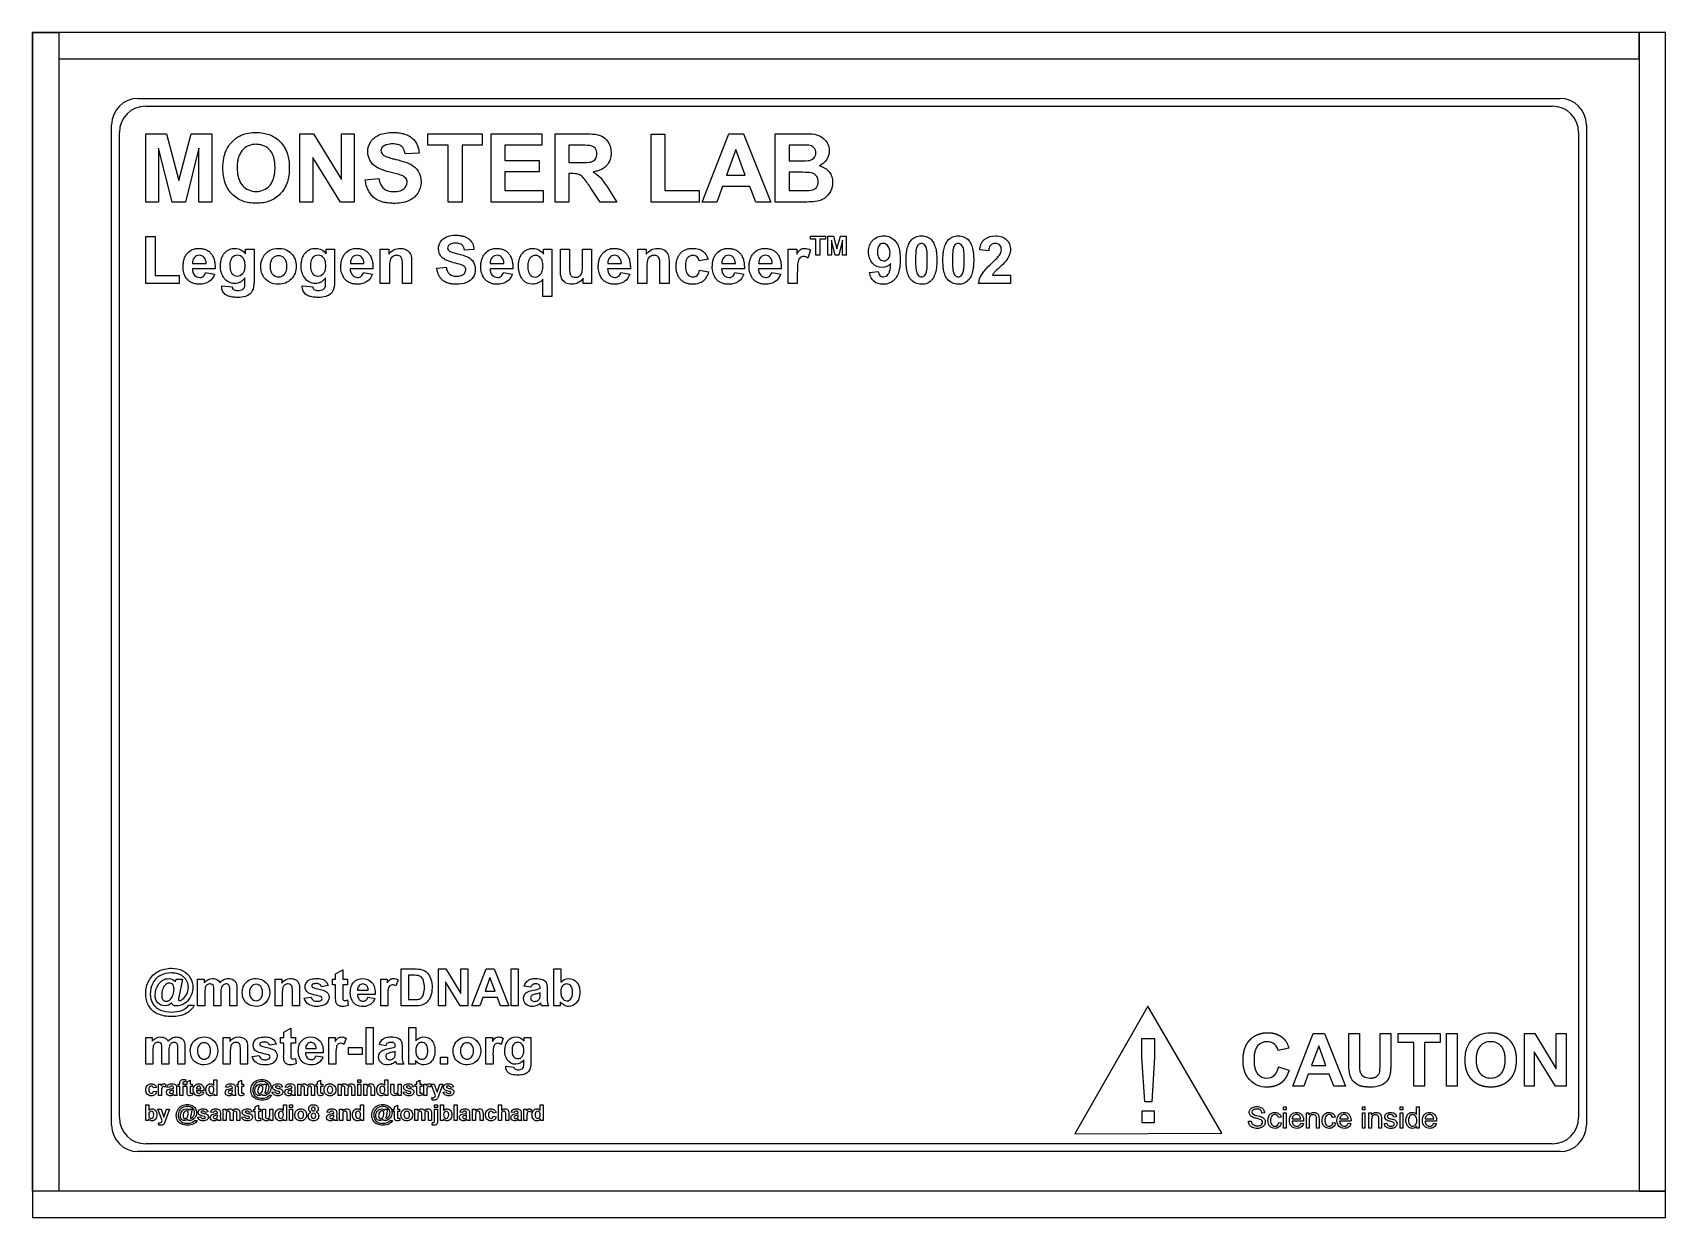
# Model space of a CAD drawing. Header units: millimetres. Extents: x -155 to 155, y -112 to 112.
import ezdxf

# ---------------------------------------------------------------- set-up
doc = ezdxf.new("R2010")
doc.units = ezdxf.units.MM
doc.layers.get('0').update_dxf_attribs({"lineweight": 25, "true_color": 0xffffff})

msp = doc.modelspace()

# ---------------------------------------------------------------- linework, layer by layer
for p, q in [((-135, 100), (135, 100)), ((-133.54, 98.54), (133.54, 98.54)), ((-140, -95), (-140, 95)), ((-138.54, -93.54), (-138.54, 93.54)), ((138.54, 93.54), (138.54, -93.54)), ((140, 95), (140, -95)), ((56.71, -72.39), (42.85, -96.64)), ((70.78, -96.52), (56.71, -72.39)), ((133.54, -98.54), (-133.54, -98.54)), ((42.85, -96.64), (70.78, -96.52)), ((135, -100), (-135, -100))]:
    msp.add_line(p, q)
at = {"flags": 128}
for points in [[(-155, -112.5), (155, -112.5), (155, 112.5), (-155, 112.5)], [(-150, -107.5), (-155, -107.5), (-155, 112.5), (-150, 112.5)], [(-150, 107.5), (150, 107.5), (150, 112.5), (-150, 112.5)], [(155, 112.5), (150, 112.5), (150, -107.5), (155, -107.5)], [(-133.54, 80.31), (-133.54, 93.31), (-129.61, 93.31), (-127.25, 84.45), (-124.92, 93.31), (-120.98, 93.31), (-120.98, 80.31), (-123.42, 80.31), (-123.42, 90.55), (-126, 80.31), (-128.53, 80.31), (-131.1, 90.55), (-131.1, 80.31)], [(-104.25, 80.31), (-104.25, 93.31), (-101.7, 93.31), (-96.38, 84.63), (-96.38, 93.31), (-93.94, 93.31), (-93.94, 80.31), (-96.57, 80.31), (-101.81, 88.79), (-101.81, 80.31)], [(-76.09, 80.31), (-76.09, 91.11), (-79.95, 91.11), (-79.95, 93.31), (-69.62, 93.31), (-69.62, 91.11), (-73.47, 91.11), (-73.47, 80.31)], [(-67.96, 80.31), (-67.96, 93.31), (-58.32, 93.31), (-58.32, 91.11), (-65.33, 91.11), (-65.33, 88.23), (-58.81, 88.23), (-58.81, 86.04), (-65.33, 86.04), (-65.33, 82.5), (-58.07, 82.5), (-58.07, 80.31)], [(-37.57, 80.31), (-37.57, 93.21), (-34.95, 93.21), (-34.95, 82.5), (-28.42, 82.5), (-28.42, 80.31)], [(-14.86, 80.31), (-17.71, 80.31), (-18.85, 83.27), (-24.05, 83.27), (-25.12, 80.31), (-27.9, 80.31), (-22.84, 93.31), (-20.06, 93.31)], [(-19.69, 85.46), (-21.48, 90.28), (-23.24, 85.46)], [(-133.54, 64.86), (-133.54, 73.79), (-131.72, 73.79), (-131.72, 66.38), (-127.2, 66.38), (-127.2, 64.86)], [(-6.27, 70.26), (-6.27, 73.26), (-7.34, 73.26), (-7.34, 73.86), (-4.48, 73.86), (-4.48, 73.26), (-5.54, 73.26), (-5.54, 70.26)], [(-4.03, 70.26), (-4.03, 73.86), (-2.94, 73.86), (-2.29, 71.41), (-1.64, 73.86), (-0.55, 73.86), (-0.55, 70.26), (-1.23, 70.26), (-1.23, 73.1), (-1.94, 70.26), (-2.64, 70.26), (-3.35, 73.1), (-3.35, 70.26)], [(-77.96, -72.32), (-77.96, -65.32), (-76.58, -65.32), (-73.72, -70), (-73.72, -65.32), (-72.4, -65.32), (-72.4, -72.32), (-73.82, -72.32), (-76.64, -67.76), (-76.64, -72.32)], [(-64.6, -72.32), (-66.14, -72.32), (-66.75, -70.73), (-69.55, -70.73), (-70.12, -72.32), (-71.62, -72.32), (-68.9, -65.32), (-67.4, -65.32)], [(-67.2, -69.56), (-68.17, -66.96), (-69.11, -69.56)], [(-64.16, -72.32), (-64.16, -65.32), (-62.82, -65.32), (-62.82, -72.32)], [(-91.67, -83.43), (-91.67, -76.43), (-90.33, -76.43), (-90.33, -83.43)], [(-95.06, -81.56), (-95.06, -80.22), (-92.42, -80.22), (-92.42, -81.56)], [(56.2, -90.54), (55.6, -82.06), (55.6, -78.52), (58.03, -78.52), (58.03, -82.06), (57.47, -90.54)], [(94.27, -87.6), (92.08, -87.6), (91.2, -85.33), (87.21, -85.33), (86.38, -87.6), (84.24, -87.6), (88.13, -77.6), (90.27, -77.6)], [(90.55, -83.64), (89.18, -79.93), (87.83, -83.64)], [(107.25, -87.6), (107.25, -79.29), (104.29, -79.29), (104.29, -77.6), (112.23, -77.6), (112.23, -79.29), (109.27, -79.29), (109.27, -87.6)], [(113.45, -87.6), (113.45, -77.6), (115.47, -77.6), (115.47, -87.6)], [(128.24, -87.6), (128.24, -77.6), (130.2, -77.6), (134.29, -84.28), (134.29, -77.6), (136.17, -77.6), (136.17, -87.6), (134.14, -87.6), (130.11, -81.08), (130.11, -87.6)], [(-77.56, -83.43), (-77.56, -82.08), (-76.21, -82.08), (-76.21, -83.43)], [(-93.26, -86.89), (-93.26, -86.36), (-92.69, -86.36), (-92.69, -86.89)], [(-93.26, -89.36), (-93.26, -87.19), (-92.69, -87.19), (-92.69, -89.36)], [(-106.25, -91.65), (-106.25, -91.12), (-105.68, -91.12), (-105.68, -91.65)], [(-106.25, -94.12), (-106.25, -91.94), (-105.68, -91.94), (-105.68, -94.12)], [(-78.69, -91.65), (-78.69, -91.12), (-78.12, -91.12), (-78.12, -91.65)], [(-74.96, -94.12), (-74.96, -91.12), (-74.39, -91.12), (-74.39, -94.12)], [(55.69, -94.52), (55.69, -92.28), (57.95, -92.28), (57.95, -94.52)], [(82.52, -92.1), (82.52, -91.54), (83.01, -91.54), (83.01, -92.1)], [(82.52, -95.54), (82.52, -92.64), (83.01, -92.64), (83.01, -95.54)], [(97.48, -92.1), (97.48, -91.54), (97.97, -91.54), (97.97, -92.1)], [(97.48, -95.54), (97.48, -92.64), (97.97, -92.64), (97.97, -95.54)], [(104.66, -92.1), (104.66, -91.54), (105.15, -91.54), (105.15, -92.1)], [(104.66, -95.54), (104.66, -92.64), (105.15, -92.64), (105.15, -95.54)], [(155, -107.5), (-155, -107.5), (-155, -112.5), (155, -112.5)]]:
    msp.add_lwpolyline(points, close=True, dxfattribs=at)
for points in [[(-118.88, 86.73, -0.044114), (-118.7, 88.68, -0.059778), (-118.28, 90.07, -0.08873), (-117.07, 91.85, -0.102216), (-115.39, 93.02, -0.100811), (-112.59, 93.54, -0.040775), (-111.23, 93.42, -0.047422), (-110.1, 93.13, -0.056282), (-108.97, 92.56, -0.056155), (-107.99, 91.75, -0.059636), (-107.21, 90.72, -0.055726), (-106.64, 89.45, -0.042019), (-106.37, 88.26, -0.035027), (-106.27, 86.8, -0.035069), (-106.37, 85.34, -0.041998), (-106.64, 84.16, -0.05545), (-107.2, 82.9, -0.059234), (-107.98, 81.87, -0.056451), (-108.95, 81.07, -0.056543), (-110.07, 80.5, -0.047505), (-111.2, 80.2, -0.040793), (-112.55, 80.09, -0.040003), (-113.92, 80.2, -0.046841), (-115.05, 80.49, -0.056684), (-116.19, 81.06, -0.057139), (-117.16, 81.86, -0.058761), (-117.94, 82.88, -0.055454), (-118.5, 84.12, -0.042522), (-118.77, 85.3, -0.035637)], [(-91.84, 84.54), (-89.28, 84.79, 0.070733), (-88.89, 83.6, 0.101174), (-88.35, 82.9, 0.100485), (-87.58, 82.48, 0.0769), (-86.44, 82.3, 0.068531), (-85.24, 82.47, 0.105822), (-84.53, 82.84, 0.232791), (-83.89, 84.09, 0.18111), (-84.16, 84.88, 0.129287), (-85.1, 85.44, 0.016852), (-87.21, 86.01, -0.041669), (-89.23, 86.69, -0.080405), (-90.17, 87.29, -0.223215), (-91.37, 89.91, -0.148422), (-90.8, 91.77, -0.151603), (-89.18, 93.08, -0.100878), (-86.62, 93.54, -0.027393), (-85.54, 93.48, -0.034137), (-84.68, 93.32, -0.053166), (-83.67, 92.95, -0.064088), (-82.94, 92.46, -0.054162), (-82.38, 91.86, -0.05636), (-81.98, 91.17, -0.050652), (-81.74, 90.45, -0.044425), (-81.64, 89.6), (-84.26, 89.48, 0.074712), (-84.56, 90.41, 0.109453), (-84.98, 90.92, 0.103298), (-85.59, 91.23, 0.064617), (-86.65, 91.36, 0.064236), (-87.75, 91.22, 0.093115), (-88.44, 90.89, 0.255393), (-88.86, 90.09, 0.232324), (-88.47, 89.3, 0.067684), (-88.13, 89.09, 0.029982), (-87.3, 88.76, 0.010972), (-86.77, 88.61, 0.008068), (-86.05, 88.43, -0.02177), (-84.17, 87.9, -0.04146), (-83.22, 87.49, -0.136107), (-81.78, 86.17, -0.140832), (-81.26, 84.1, -0.145566), (-81.89, 82.01, -0.156787), (-83.64, 80.56, -0.09833), (-86.47, 80.08, -0.029167), (-87.58, 80.15, -0.035752), (-88.47, 80.32, -0.052443), (-89.48, 80.7, -0.060698), (-90.26, 81.22, -0.056688), (-90.87, 81.89, -0.05328), (-91.36, 82.73, -0.041036), (-91.65, 83.54, -0.034592)], [(-55.79, 80.31), (-55.79, 93.31), (-50.27, 93.31, -0.028797), (-48.21, 93.19, -0.060075), (-47.24, 92.96, -0.168614), (-45.73, 91.72, -0.144877), (-45.16, 89.67, -0.191557), (-46.02, 87.25, -0.056569), (-46.53, 86.8, -0.050384), (-47.2, 86.43, -0.036228), (-47.82, 86.21, -0.030103), (-48.59, 86.05, -0.073018), (-47.19, 84.96, -0.043717), (-45.69, 82.85), (-44.11, 80.31), (-47.25, 80.31), (-49.14, 83.14, 0.032175), (-50.53, 85.05, 0.120475), (-51.32, 85.59, 0.077276), (-52.64, 85.74), (-53.17, 85.74), (-53.17, 80.31)], [(-14.01, 93.31), (-8.81, 93.31, -0.038439), (-6.51, 93.19, -0.109163), (-5.16, 92.65, -0.111892), (-4.16, 91.56, -0.13603), (-3.76, 90.04, -0.147328), (-4.25, 88.37, -0.147199), (-5.59, 87.22, -0.163121), (-3.76, 86.04, -0.169318), (-3.12, 84.08, -0.116293), (-3.53, 82.36, -0.127964), (-4.66, 81.02, -0.12738), (-6.42, 80.4, -0.018138), (-9.59, 80.31), (-14.01, 80.31)], [(-116.17, 86.82, 0.029071), (-116.11, 85.84, 0.035976), (-115.96, 85.05, 0.054146), (-115.62, 84.15, 0.063472), (-115.15, 83.48, 0.223489), (-112.56, 82.34, 0.224251), (-109.99, 83.47, 0.065207), (-109.52, 84.14, 0.05422), (-109.18, 85.07, 0.034752), (-109.03, 85.86, 0.027831), (-108.98, 86.86, 0.027344), (-109.03, 87.84, 0.03429), (-109.17, 88.62, 0.054365), (-109.51, 89.53, 0.066143), (-109.96, 90.19, 0.055843), (-110.51, 90.69, 0.058168), (-111.14, 91.03, 0.051817), (-111.79, 91.22, 0.045097), (-112.56, 91.29, 0.223599), (-115.18, 90.18, 0.065712), (-115.63, 89.51, 0.054371), (-115.97, 88.6, 0.034592), (-116.12, 87.81, 0.027647)], [(-53.17, 87.82), (-51.23, 87.82, 0.016893), (-49.35, 87.88, 0.06505), (-48.87, 87.98, 0.166993), (-48.13, 88.53, 0.152818), (-47.87, 89.5, 0.185134), (-48.22, 90.56, 0.178538), (-49.21, 91.07, 0.021681), (-51.12, 91.11), (-53.17, 91.11)], [(-11.39, 91.15), (-11.39, 88.14), (-9.67, 88.14, 0.020609), (-7.76, 88.19, 0.171691), (-6.7, 88.65, 0.206213), (-6.31, 89.67, 0.18776), (-6.65, 90.65, 0.187211), (-7.64, 91.11, 0.018256), (-9.88, 91.15)], [(-11.39, 85.98), (-11.39, 82.5), (-8.96, 82.5, 0.037993), (-7.16, 82.58, 0.171716), (-6.2, 83.1, 0.188695), (-5.84, 84.21, 0.155966), (-6.12, 85.2, 0.162036), (-6.94, 85.79, 0.063652), (-7.49, 85.91, 0.01996), (-9.27, 85.98)], [(-122.16, 66.94), (-120.45, 66.65, -0.161959), (-121.49, 65.21, -0.154546), (-123.28, 64.72, -0.043264), (-124.07, 64.78, -0.053183), (-124.68, 64.96, -0.068844), (-125.3, 65.32, -0.069277), (-125.8, 65.83, -0.16058), (-126.44, 68.08, -0.033555), (-126.39, 68.82, -0.040262), (-126.26, 69.43, -0.054056), (-125.98, 70.08, -0.058635), (-125.6, 70.61, -0.218854), (-123.45, 71.53, -0.043806), (-122.76, 71.47, -0.051167), (-122.19, 71.31, -0.05977), (-121.64, 71.01, -0.058402), (-121.16, 70.57, -0.068412), (-120.77, 69.99, -0.055312), (-120.49, 69.18, -0.033976), (-120.38, 68.5, -0.02689), (-120.35, 67.63), (-124.68, 67.63, 0.187559), (-124.26, 66.43, 0.216955), (-123.26, 66.01, 0.174733), (-122.58, 66.23, 0.154824)], [(-119.1, 64.43), (-117.13, 64.2, 0.202874), (-116.91, 63.72, 0.157057), (-116.13, 63.54, 0.130763), (-115.12, 63.74, 0.171114), (-114.78, 64.18, 0.076419), (-114.7, 64.97), (-114.7, 65.92, -0.049036), (-115.11, 65.46, -0.057877), (-115.54, 65.14, -0.065908), (-116.06, 64.94, -0.062095), (-116.65, 64.86, -0.262299), (-118.73, 65.98, -0.153576), (-119.33, 68.16, -0.030485), (-119.29, 68.9, -0.03744), (-119.17, 69.49, -0.054561), (-118.9, 70.15, -0.062438), (-118.54, 70.67, -0.220816), (-116.58, 71.53, -0.251601), (-114.59, 70.47), (-114.59, 71.38), (-112.97, 71.38), (-112.97, 65.53, -0.074851), (-113.16, 63.81, -0.123912), (-113.7, 62.91, -0.112468), (-114.61, 62.4, -0.07617), (-116.06, 62.22, -0.020527), (-116.76, 62.25, -0.026731), (-117.29, 62.32, -0.051141), (-117.98, 62.53, -0.073278), (-118.42, 62.79, -0.236825), (-119.11, 64.23, -0.012196)], [(-111.69, 68.22, -0.123553), (-111.26, 69.88, -0.150998), (-110.06, 71.11, -0.127339), (-108.33, 71.53, -0.209086), (-105.9, 70.57, -0.204443), (-104.96, 68.14, -0.204026), (-105.91, 65.69, -0.209746), (-108.32, 64.72, -0.117631), (-110.03, 65.12, -0.158117), (-111.26, 66.31, -0.125277)], [(-103.79, 64.43), (-101.82, 64.2, 0.202874), (-101.59, 63.72, 0.157057), (-100.82, 63.54, 0.130763), (-99.81, 63.74, 0.171114), (-99.46, 64.18, 0.076419), (-99.38, 64.97), (-99.38, 65.92, -0.049036), (-99.8, 65.46, -0.057877), (-100.23, 65.14, -0.065908), (-100.75, 64.94, -0.062095), (-101.33, 64.86, -0.262299), (-103.41, 65.98, -0.153576), (-104.02, 68.16, -0.030485), (-103.97, 68.9, -0.03744), (-103.85, 69.49, -0.054561), (-103.59, 70.15, -0.062438), (-103.23, 70.67, -0.220816), (-101.27, 71.53, -0.251601), (-99.27, 70.47), (-99.27, 71.38), (-97.66, 71.38), (-97.66, 65.53, -0.074851), (-97.85, 63.81, -0.123912), (-98.38, 62.91, -0.112468), (-99.3, 62.4, -0.07617), (-100.75, 62.22, -0.020527), (-101.45, 62.25, -0.026731), (-101.98, 62.32, -0.051141), (-102.67, 62.53, -0.073278), (-103.1, 62.79, -0.236825), (-103.8, 64.23, -0.012196)], [(-92.2, 66.94), (-90.48, 66.65, -0.161959), (-91.52, 65.21, -0.154546), (-93.31, 64.72, -0.043264), (-94.1, 64.78, -0.053183), (-94.72, 64.96, -0.068844), (-95.34, 65.32, -0.069277), (-95.83, 65.83, -0.16058), (-96.48, 68.08, -0.033555), (-96.43, 68.82, -0.040262), (-96.29, 69.43, -0.054056), (-96.01, 70.08, -0.058635), (-95.63, 70.61, -0.218854), (-93.49, 71.53, -0.043806), (-92.8, 71.47, -0.051167), (-92.23, 71.31, -0.05977), (-91.67, 71.01, -0.058402), (-91.19, 70.57, -0.068412), (-90.81, 69.99, -0.055312), (-90.52, 69.18, -0.033976), (-90.42, 68.5, -0.02689), (-90.39, 67.63), (-94.71, 67.63, 0.187559), (-94.29, 66.43, 0.216955), (-93.3, 66.01, 0.174733), (-92.61, 66.23, 0.154824)], [(-83.05, 64.86), (-84.77, 64.86), (-84.77, 68.19, 0.020184), (-84.81, 69.24, 0.065512), (-84.88, 69.56, 0.160893), (-85.24, 70.04, 0.155342), (-85.84, 70.21, 0.155656), (-86.64, 69.97, 0.169059), (-87.13, 69.32, 0.067136), (-87.26, 67.82), (-87.26, 64.86), (-88.99, 64.86), (-88.99, 71.38), (-87.39, 71.38), (-87.39, 70.43, -0.245315), (-85.24, 71.53, -0.103846), (-84.19, 71.33, -0.128938), (-83.48, 70.8, -0.10627), (-83.14, 70.08, -0.054174), (-83.05, 68.92)], [(-78.27, 67.79), (-76.5, 67.96, 0.070733), (-76.23, 67.14, 0.101174), (-75.85, 66.66, 0.182212), (-74.54, 66.24, 0.068531), (-73.7, 66.35, 0.105822), (-73.21, 66.61, 0.232791), (-72.77, 67.48, 0.18111), (-72.96, 68.02, 0.129287), (-73.61, 68.41, 0.016852), (-75.07, 68.81, -0.041669), (-76.47, 69.28, -0.080405), (-77.12, 69.7, -0.223215), (-77.94, 71.51, -0.148422), (-77.55, 72.79, -0.151603), (-76.43, 73.7, -0.100878), (-74.66, 74.02, -0.027393), (-73.91, 73.98, -0.034137), (-73.31, 73.87, -0.053166), (-72.62, 73.61, -0.064088), (-72.11, 73.27, -0.21743), (-71.21, 71.29), (-73.03, 71.21, 0.187142), (-73.53, 72.21, 0.103298), (-73.94, 72.42, 0.064617), (-74.68, 72.51, 0.158232), (-75.92, 72.19, 0.255393), (-76.21, 71.63, 0.232324), (-75.94, 71.08, 0.088335), (-75.56, 70.87, 0.028496), (-74.27, 70.48, -0.058805), (-72.31, 69.83, -0.136107), (-71.31, 68.92, -0.140832), (-70.95, 67.49, -0.145566), (-71.38, 66.04, -0.156787), (-72.6, 65.03, -0.09833), (-74.56, 64.7, -0.029167), (-75.32, 64.75, -0.035752), (-75.94, 64.87, -0.052443), (-76.64, 65.13, -0.060698), (-77.18, 65.49, -0.056688), (-77.61, 65.96, -0.05328), (-77.94, 66.54, -0.041036), (-78.14, 67.1, -0.034592)], [(-65.63, 66.94), (-63.91, 66.65, -0.161959), (-64.96, 65.21, -0.154546), (-66.75, 64.72, -0.043264), (-67.54, 64.78, -0.053183), (-68.15, 64.96, -0.068844), (-68.77, 65.32, -0.069277), (-69.27, 65.83, -0.16058), (-69.91, 68.08, -0.033555), (-69.86, 68.82, -0.040262), (-69.73, 69.43, -0.054056), (-69.45, 70.08, -0.058635), (-69.06, 70.61, -0.218854), (-66.92, 71.53, -0.043806), (-66.23, 71.47, -0.051167), (-65.66, 71.31, -0.05977), (-65.11, 71.01, -0.058402), (-64.63, 70.57, -0.068412), (-64.24, 69.99, -0.055312), (-63.96, 69.18, -0.033976), (-63.85, 68.5, -0.02689), (-63.82, 67.63), (-68.14, 67.63, 0.187559), (-67.73, 66.43, 0.216955), (-66.73, 66.01, 0.174733), (-66.05, 66.23, 0.154824)], [(-58.15, 62.38), (-58.15, 65.66, -0.112636), (-58.99, 64.97, -0.119293), (-60.08, 64.72, -0.229414), (-61.91, 65.55, -0.05608), (-62.29, 66.11, -0.051567), (-62.57, 66.79, -0.038702), (-62.71, 67.43, -0.032488), (-62.76, 68.2, -0.032331), (-62.71, 68.92, -0.038981), (-62.59, 69.5, -0.053461), (-62.32, 70.14, -0.058917), (-61.96, 70.65, -0.222276), (-59.99, 71.53, -0.133889), (-58.86, 71.26, -0.116675), (-58.02, 70.42), (-58.02, 71.38), (-56.43, 71.38), (-56.43, 62.38)], [(-50.46, 64.86), (-50.46, 65.84, -0.125956), (-51.4, 65.02, -0.121917), (-52.63, 64.72, -0.128792), (-53.8, 65.01, -0.167104), (-54.56, 65.82, -0.102089), (-54.79, 67.26), (-54.79, 71.38), (-53.07, 71.38), (-53.07, 68.39, 0.014103), (-53.03, 67.02, 0.060423), (-52.97, 66.7, 0.168208), (-52.63, 66.21, 0.159606), (-51.99, 66.03, 0.156269), (-51.2, 66.27, 0.159818), (-50.72, 66.87, 0.067974), (-50.64, 67.24, 0.018294), (-50.59, 68.63), (-50.59, 71.38), (-48.86, 71.38), (-48.86, 64.86)], [(-43.32, 66.94), (-41.6, 66.65, -0.161959), (-42.65, 65.21, -0.154546), (-44.44, 64.72, -0.043264), (-45.23, 64.78, -0.053183), (-45.84, 64.96, -0.068844), (-46.46, 65.32, -0.069277), (-46.96, 65.83, -0.16058), (-47.6, 68.08, -0.033555), (-47.55, 68.82, -0.040262), (-47.42, 69.43, -0.054056), (-47.14, 70.08, -0.058635), (-46.75, 70.61, -0.218854), (-44.61, 71.53, -0.043806), (-43.92, 71.47, -0.051167), (-43.35, 71.31, -0.05977), (-42.8, 71.01, -0.058402), (-42.32, 70.57, -0.068412), (-41.93, 69.99, -0.055312), (-41.65, 69.18, -0.033976), (-41.54, 68.5, -0.02689), (-41.51, 67.63), (-45.83, 67.63, 0.187559), (-45.42, 66.43, 0.216955), (-44.42, 66.01, 0.174733), (-43.74, 66.23, 0.154824)], [(-34.17, 64.86), (-35.9, 64.86), (-35.9, 68.19, 0.020184), (-35.94, 69.24, 0.065512), (-36.01, 69.56, 0.160893), (-36.37, 70.04, 0.155342), (-36.97, 70.21, 0.155656), (-37.77, 69.97, 0.169059), (-38.26, 69.32, 0.067136), (-38.39, 67.82), (-38.39, 64.86), (-40.12, 64.86), (-40.12, 71.38), (-38.51, 71.38), (-38.51, 70.43, -0.245315), (-36.36, 71.53, -0.103846), (-35.32, 71.33, -0.128938), (-34.61, 70.8, -0.10627), (-34.27, 70.08, -0.054174), (-34.17, 68.92)], [(-26.76, 69.46), (-28.46, 69.15, 0.180024), (-28.85, 69.92, 0.182089), (-29.64, 70.17, 0.228688), (-30.67, 69.73, 0.115311), (-30.93, 69.24, 0.063144), (-31.05, 68.24, 0.058439), (-30.92, 67.13, 0.112924), (-30.66, 66.6, 0.237492), (-29.62, 66.12, 0.189645), (-28.81, 66.4, 0.161487), (-28.37, 67.36), (-26.68, 67.07, -0.174105), (-27.69, 65.31, -0.096136), (-28.5, 64.89, -0.072217), (-29.7, 64.72, -0.041566), (-30.37, 64.77, -0.048399), (-30.93, 64.92, -0.057222), (-31.49, 65.21, -0.056789), (-31.98, 65.62, -0.058968), (-32.36, 66.14, -0.054754), (-32.64, 66.78, -0.041081), (-32.78, 67.38, -0.034266), (-32.83, 68.12, -0.033953), (-32.78, 68.86, -0.040897), (-32.64, 69.46, -0.055213), (-32.36, 70.11, -0.059885), (-31.97, 70.63, -0.057576), (-31.49, 71.04, -0.057369), (-30.92, 71.33, -0.04756), (-30.35, 71.48, -0.040594), (-29.66, 71.53, -0.066179), (-28.52, 71.38, -0.091696), (-27.77, 71.02, -0.168409)], [(-21.67, 66.94), (-19.96, 66.65, -0.161959), (-21, 65.21, -0.154546), (-22.79, 64.72, -0.043264), (-23.58, 64.78, -0.053183), (-24.19, 64.96, -0.068844), (-24.81, 65.32, -0.069277), (-25.31, 65.83, -0.16058), (-25.95, 68.08, -0.033555), (-25.9, 68.82, -0.040262), (-25.77, 69.43, -0.054056), (-25.49, 70.08, -0.058635), (-25.11, 70.61, -0.218854), (-22.96, 71.53, -0.043806), (-22.28, 71.47, -0.051167), (-21.71, 71.31, -0.05977), (-21.15, 71.01, -0.058402), (-20.67, 70.57, -0.068412), (-20.28, 69.99, -0.055312), (-20, 69.18, -0.033976), (-19.89, 68.5, -0.02689), (-19.86, 67.63), (-24.19, 67.63, 0.187559), (-23.77, 66.43, 0.216955), (-22.77, 66.01, 0.174733), (-22.09, 66.23, 0.154824)], [(-14.68, 66.94), (-12.96, 66.65, -0.161959), (-14.01, 65.21, -0.154546), (-15.8, 64.72, -0.043264), (-16.58, 64.78, -0.053183), (-17.2, 64.96, -0.068844), (-17.82, 65.32, -0.069277), (-18.31, 65.83, -0.16058), (-18.96, 68.08, -0.033555), (-18.91, 68.82, -0.040262), (-18.78, 69.43, -0.054056), (-18.5, 70.08, -0.058635), (-18.11, 70.61, -0.218854), (-15.97, 71.53, -0.043806), (-15.28, 71.47, -0.051167), (-14.71, 71.31, -0.05977), (-14.15, 71.01, -0.058402), (-13.67, 70.57, -0.068412), (-13.29, 69.99, -0.055312), (-13.01, 69.18, -0.033976), (-12.9, 68.5, -0.02689), (-12.87, 67.63), (-17.19, 67.63, 0.187559), (-16.77, 66.43, 0.216955), (-15.78, 66.01, 0.174733), (-15.1, 66.23, 0.154824)], [(-9.81, 64.86), (-11.53, 64.86), (-11.53, 71.38), (-9.93, 71.38), (-9.93, 70.46, -0.103253), (-9.19, 71.32, -0.145294), (-8.45, 71.53, -0.137444), (-7.31, 71.21), (-7.84, 69.7, 0.144699), (-8.65, 69.98, 0.173622), (-9.27, 69.78, 0.154431), (-9.66, 69.06, 0.050998), (-9.75, 68.53, 0.01648), (-9.81, 66.88)], [(3.88, 66.95), (5.55, 67.13, 0.174803), (5.87, 66.37, 0.198743), (6.55, 66.13, 0.246374), (7.46, 66.62, 0.105564), (7.72, 67.16, 0.040872), (7.94, 68.66, -0.229137), (6.31, 67.9, -0.216058), (4.48, 68.72, -0.197126), (3.71, 70.86, -0.038833), (3.76, 71.5, -0.045085), (3.9, 72.04, -0.054125), (4.16, 72.59, -0.054747), (4.52, 73.06, -0.211225), (6.6, 73.9, -0.234971), (8.84, 72.84, -0.071275), (9.25, 72.19, -0.051782), (9.56, 71.18, -0.028269), (9.68, 70.39, -0.021893), (9.72, 69.36, -0.0225), (9.67, 68.3, -0.028967), (9.55, 67.49, -0.05219), (9.23, 66.47, -0.070756), (8.81, 65.8, -0.233472), (6.42, 64.7, -0.184339), (4.72, 65.27, -0.099636), (4.22, 65.91, -0.07466)], [(7.79, 70.71, 0.176992), (7.4, 72.01, 0.232649), (6.52, 72.47, 0.233418), (5.72, 72.09, 0.112194), (5.51, 71.68, 0.062638), (5.41, 70.86, 0.065692), (5.52, 70.02, 0.109813), (5.75, 69.58, 0.232559), (6.61, 69.17, 0.228126), (7.45, 69.56, 0.181103)], [(13.76, 73.9, -0.241821), (15.8, 72.97, -0.070673), (16.2, 72.28, -0.050033), (16.52, 71.21, -0.026688), (16.64, 70.38, -0.02061), (16.68, 69.3, -0.020854), (16.63, 68.22, -0.026935), (16.52, 67.39, -0.049902), (16.2, 66.32, -0.069812), (15.8, 65.63, -0.24097), (13.76, 64.71, -0.240982), (11.64, 65.72, -0.076314), (11.27, 66.36, -0.049598), (10.97, 67.45, -0.024118), (10.87, 68.26, -0.018293), (10.84, 69.32, -0.020974), (10.88, 70.4, -0.027064), (11, 71.23, -0.049913), (11.32, 72.29, -0.069552), (11.72, 72.98, -0.24097)], [(13.76, 72.47, 0.177516), (13.2, 72.27, 0.154844), (12.82, 71.56, 0.045325), (12.7, 70.88, 0.019716), (12.64, 69.3, 0.018305), (12.7, 67.73, 0.047528), (12.8, 67.13, 0.147824), (13.2, 66.34, 0.177117), (13.76, 66.14, 0.177516), (14.32, 66.34, 0.154844), (14.7, 67.06, 0.045847), (14.81, 67.73, 0.01977), (14.87, 69.3, 0.018305), (14.82, 70.88, 0.047528), (14.72, 71.48, 0.146179), (14.31, 72.27, 0.179257)], [(20.75, 73.9, -0.241821), (22.8, 72.97, -0.070673), (23.2, 72.28, -0.050033), (23.52, 71.21, -0.026688), (23.63, 70.38, -0.02061), (23.68, 69.3, -0.020854), (23.63, 68.22, -0.026935), (23.52, 67.39, -0.049902), (23.2, 66.32, -0.069812), (22.79, 65.63, -0.24097), (20.75, 64.71, -0.240982), (18.64, 65.72, -0.076314), (18.27, 66.36, -0.049598), (17.97, 67.45, -0.024118), (17.87, 68.26, -0.018293), (17.83, 69.32, -0.020974), (17.88, 70.4, -0.027064), (17.99, 71.23, -0.049913), (18.31, 72.29, -0.069552), (18.71, 72.98, -0.24097)], [(20.75, 72.47, 0.177516), (20.19, 72.27, 0.154844), (19.81, 71.56, 0.045325), (19.7, 70.88, 0.019716), (19.64, 69.3, 0.018305), (19.69, 67.73, 0.047528), (19.8, 67.13, 0.147824), (20.2, 66.34, 0.177117), (20.75, 66.14, 0.177516), (21.31, 66.34, 0.154844), (21.69, 67.06, 0.045847), (21.81, 67.73, 0.01977), (21.87, 69.3, 0.018305), (21.81, 70.88, 0.047528), (21.71, 71.48, 0.146179), (21.31, 72.27, 0.179257)], [(30.66, 66.47), (30.66, 64.86), (24.61, 64.86, -0.110596), (25.2, 66.59, -0.047304), (25.76, 67.34, -0.022624), (27.14, 68.74, 0.042148), (28.57, 70.22, 0.150095), (28.93, 71.27, 0.203843), (28.62, 72.16, 0.205006), (27.76, 72.47, 0.208626), (26.9, 72.15, 0.112299), (26.68, 71.78, 0.065997), (26.53, 71.06), (24.81, 71.24, -0.032865), (24.93, 71.87, -0.040946), (25.09, 72.36, -0.060489), (25.4, 72.89, -0.068496), (25.78, 73.28, -0.168295), (27.8, 73.9, -0.082819), (29.05, 73.69, -0.106864), (29.9, 73.18, -0.215645), (30.66, 71.4, -0.095527), (30.44, 70.24, -0.071678), (29.75, 69.09, -0.03648), (28.62, 67.94, 0.019546), (27.59, 66.95, 0.050068), (27.23, 66.47)], [(-122.07, 68.68, 0.187385), (-122.45, 69.82, 0.215443), (-123.35, 70.21, 0.2234), (-124.28, 69.8, 0.191238), (-124.64, 68.68)], [(-117.56, 68.26, 0.064769), (-117.43, 67.27, 0.109598), (-117.16, 66.74, 0.233796), (-116.17, 66.26, 0.225614), (-115.1, 66.75, 0.108785), (-114.8, 67.3, 0.072461), (-114.67, 68.22, 0.067788), (-114.8, 69.18, 0.108866), (-115.08, 69.72, 0.231216), (-116.14, 70.21, 0.233989), (-117.16, 69.73, 0.107513), (-117.44, 69.2, 0.066839)], [(-109.92, 68.12, 0.075274), (-109.78, 67.21, 0.107492), (-109.46, 66.64, 0.223842), (-108.32, 66.12, 0.224846), (-107.19, 66.64, 0.107713), (-106.87, 67.21, 0.07422), (-106.73, 68.14, 0.075389), (-106.87, 69.04, 0.106537), (-107.19, 69.61, 0.224846), (-108.32, 70.13, 0.223842), (-109.46, 69.61, 0.107492), (-109.78, 69.04, 0.075274)], [(-102.25, 68.26, 0.064769), (-102.12, 67.27, 0.109598), (-101.85, 66.74, 0.233796), (-100.85, 66.26, 0.225614), (-99.79, 66.75, 0.108785), (-99.48, 67.3, 0.072461), (-99.35, 68.22, 0.067788), (-99.48, 69.18, 0.108866), (-99.77, 69.72, 0.231216), (-100.82, 70.21, 0.233989), (-101.85, 69.73, 0.107513), (-102.12, 69.2, 0.066839)], [(-92.1, 68.68, 0.187385), (-92.49, 69.82, 0.215443), (-93.38, 70.21, 0.2234), (-94.31, 69.8, 0.191238), (-94.68, 68.68)], [(-65.53, 68.68, 0.187385), (-65.92, 69.82, 0.215443), (-66.82, 70.21, 0.2234), (-67.75, 69.8, 0.191238), (-68.11, 68.68)], [(-58.1, 68.2, 0.067012), (-58.23, 69.16, 0.107649), (-58.51, 69.69, 0.233558), (-59.53, 70.18, 0.231906), (-60.57, 69.68, 0.110825), (-60.86, 69.14, 0.065213), (-60.99, 68.11, 0.064004), (-60.86, 67.08, 0.112917), (-60.59, 66.56, 0.23082), (-59.59, 66.08, 0.231906), (-58.55, 66.61, 0.106246), (-58.24, 67.2, 0.06879)], [(-43.22, 68.68, 0.187385), (-43.61, 69.82, 0.215443), (-44.51, 70.21, 0.2234), (-45.44, 69.8, 0.191238), (-45.8, 68.68)], [(-21.58, 68.68, 0.187385), (-21.96, 69.82, 0.215443), (-22.86, 70.21, 0.2234), (-23.79, 69.8, 0.191238), (-24.15, 68.68)], [(-14.58, 68.68, 0.187385), (-14.97, 69.82, 0.215443), (-15.86, 70.21, 0.2234), (-16.8, 69.8, 0.191238), (-17.16, 68.68)], [(-125.34, -72.23), (-124.32, -72.23, -0.156243), (-125.79, -73.75, -0.12852), (-128.55, -74.38, -0.109435), (-131.27, -73.85, -0.166187), (-132.98, -72.28, -0.125918), (-133.54, -70.02, -0.128105), (-132.9, -67.52, -0.150449), (-131.16, -65.78, -0.123071), (-128.64, -65.2, -0.117585), (-126.5, -65.67, -0.1509), (-125.07, -67, -0.13316), (-124.58, -68.88, -0.168806), (-125.33, -71.08, -0.248289), (-127.74, -72.32, -0.148642), (-128.34, -72.19, -0.188043), (-128.6, -71.78, -0.201905), (-129.9, -72.32, -0.213575), (-131.22, -71.78, -0.199219), (-131.74, -70.32, -0.153972), (-131.11, -68.28, -0.049048), (-130.7, -67.78, -0.05911), (-130.28, -67.45, -0.069768), (-129.75, -67.23, -0.066143), (-129.15, -67.15, -0.276439), (-127.9, -67.8), (-127.78, -67.27), (-126.52, -67.27), (-127.24, -70.69, 0.038222), (-127.3, -71.11, 0.189054), (-127.25, -71.29, 0.219244), (-127.12, -71.35, 0.153553), (-126.53, -71.07, 0.120212), (-125.74, -70.1, 0.116343), (-125.44, -68.83, 0.217836), (-126.29, -66.87, 0.059567), (-126.78, -66.51, 0.054528), (-127.39, -66.25, 0.040073), (-127.96, -66.13, 0.033246), (-128.66, -66.08, 0.134511), (-130.85, -66.61, 0.153583), (-132.21, -68.09, 0.112984), (-132.67, -70.09, 0.141524), (-132.16, -71.92, 0.162166), (-130.73, -73.12, 0.098602), (-128.63, -73.5, 0.092094), (-126.66, -73.19, 0.13646)], [(-130.5, -70.27, 0.176807), (-130.26, -71.16, 0.229682), (-129.65, -71.45, 0.130467), (-129.14, -71.32, 0.093659), (-128.78, -71.02, 0.097299), (-128.34, -70.17, 0.07955), (-128.16, -69.13, 0.182195), (-128.41, -68.3, 0.228124), (-129.04, -68.01, 0.19283), (-129.8, -68.33, 0.136434), (-130.33, -69.23, 0.072312)], [(-123.67, -67.25), (-122.43, -67.25), (-122.43, -67.95, -0.235277), (-120.85, -67.14, -0.129718), (-120, -67.34, -0.139613), (-119.42, -67.95, -0.101575), (-118.7, -67.34, -0.12192), (-117.87, -67.14, -0.1345), (-116.92, -67.37, -0.162862), (-116.35, -68.03, -0.092461), (-116.21, -69.08), (-116.21, -72.32), (-117.55, -72.32), (-117.55, -69.43, 0.035317), (-117.6, -68.69, 0.105713), (-117.69, -68.45, 0.270403), (-118.26, -68.17, 0.156037), (-118.79, -68.34, 0.166543), (-119.15, -68.84, 0.073079), (-119.26, -69.89), (-119.26, -72.32), (-120.6, -72.32), (-120.6, -69.55, 0.062351), (-120.67, -68.59, 0.164044), (-120.89, -68.27, 0.153701), (-121.3, -68.17, 0.152556), (-121.86, -68.33, 0.168035), (-122.22, -68.82, 0.073712), (-122.33, -69.86), (-122.33, -72.32), (-123.67, -72.32)], [(-115.2, -69.72, -0.123553), (-114.87, -68.42, -0.150998), (-113.94, -67.47, -0.127339), (-112.59, -67.14, -0.209086), (-110.7, -67.89, -0.204443), (-109.97, -69.77, -0.204026), (-110.71, -71.68, -0.209746), (-112.58, -72.44, -0.117631), (-113.91, -72.12, -0.158117), (-114.87, -71.2, -0.125277)], [(-104.32, -72.32), (-105.66, -72.32), (-105.66, -69.74, 0.066918), (-105.75, -68.67, 0.160893), (-106.03, -68.3, 0.155342), (-106.49, -68.17, 0.155656), (-107.12, -68.36, 0.169059), (-107.5, -68.86, 0.067136), (-107.6, -70.03), (-107.6, -72.32), (-108.94, -72.32), (-108.94, -67.25), (-107.7, -67.25), (-107.7, -68, -0.245315), (-106.03, -67.14, -0.103846), (-105.22, -67.3, -0.128938), (-104.66, -67.71, -0.10627), (-104.4, -68.27, -0.054174), (-104.32, -69.17)], [(-103.45, -70.88), (-102.11, -70.67, 0.18029), (-101.76, -71.27, 0.166391), (-101.02, -71.47, 0.155465), (-100.24, -71.28, 0.248645), (-100.06, -70.92, 0.199595), (-100.16, -70.67, 0.114268), (-100.61, -70.49, -0.022667), (-102.2, -70.06, -0.072706), (-102.66, -69.84, -0.264093), (-103.27, -68.7, -0.228968), (-102.75, -67.59, -0.110544), (-102.17, -67.28, -0.067917), (-101.13, -67.14, -0.053984), (-100.12, -67.25, -0.093887), (-99.58, -67.48, -0.182043), (-98.89, -68.48), (-100.15, -68.71, 0.180964), (-100.46, -68.26, 0.151203), (-101.11, -68.1, 0.135077), (-101.87, -68.25, 0.26238), (-102.02, -68.52, 0.248693), (-101.89, -68.77, 0.085884), (-101.69, -68.87, 0.017239), (-100.63, -69.14, -0.039026), (-99.6, -69.47, -0.078719), (-99.14, -69.74, -0.229739), (-98.72, -70.74, -0.228885), (-99.3, -71.94, -0.107309), (-99.94, -72.28, -0.070881), (-101.02, -72.44, -0.153163), (-102.66, -72.02, -0.185415)], [(-95.21, -67.25), (-95.21, -68.32), (-96.13, -68.32), (-96.13, -70.37, 0.035648), (-96.1, -71.09, 0.181628), (-95.98, -71.26, 0.160133), (-95.76, -71.33, 0.080417), (-95.22, -71.2), (-95.1, -72.24, -0.102177), (-96.16, -72.44, -0.099927), (-96.82, -72.32, -0.141846), (-97.24, -72, -0.113145), (-97.43, -71.48, -0.036427), (-97.48, -70.53), (-97.48, -68.32), (-98.09, -68.32), (-98.09, -67.25), (-97.48, -67.25), (-97.48, -66.25), (-96.13, -65.46), (-96.13, -67.25)], [(-91.37, -70.71), (-90.03, -70.94, -0.161959), (-90.84, -72.05, -0.154546), (-92.24, -72.44, -0.043264), (-92.85, -72.39, -0.053183), (-93.33, -72.25, -0.068844), (-93.81, -71.97, -0.069277), (-94.19, -71.57, -0.16058), (-94.69, -69.83, -0.080703), (-94.5, -68.64, -0.106223), (-94.04, -67.85, -0.218854), (-92.37, -67.14, -0.225986), (-90.58, -67.89, -0.068412), (-90.29, -68.34, -0.055312), (-90.07, -68.97, -0.033976), (-89.98, -69.5, -0.02689), (-89.96, -70.18), (-93.32, -70.18, 0.187559), (-92.99, -71.1, 0.216955), (-92.22, -71.44, 0.174733), (-91.69, -71.26, 0.154824)], [(-91.29, -69.35, 0.187385), (-91.59, -68.47, 0.215443), (-92.29, -68.17, 0.2234), (-93.01, -68.49, 0.191238), (-93.3, -69.35)], [(-87.58, -72.32), (-88.92, -72.32), (-88.92, -67.25), (-87.67, -67.25), (-87.67, -67.97, -0.103253), (-87.1, -67.3, -0.145294), (-86.52, -67.14, -0.137444), (-85.63, -67.39), (-86.05, -68.56, 0.144699), (-86.68, -68.34, 0.173622), (-87.16, -68.5, 0.154431), (-87.47, -69.06, 0.053588), (-87.58, -70.76)], [(-85.03, -65.32), (-82.45, -65.32, -0.066651), (-81.12, -65.46, -0.13445), (-80.06, -66.1, -0.108888), (-79.39, -67.24, -0.081368), (-79.17, -68.89, -0.082349), (-79.38, -70.38, -0.118801), (-80.13, -71.62, -0.116207), (-81.12, -72.18, -0.074054), (-82.37, -72.32), (-85.03, -72.32)], [(-83.62, -66.51), (-83.62, -71.15), (-82.57, -71.15, 0.05583), (-81.71, -71.08, 0.124678), (-81.14, -70.79, 0.132218), (-80.77, -70.11, 0.07098), (-80.63, -68.83, 0.075421), (-80.77, -67.58, 0.124877), (-81.17, -66.91, 0.138766), (-81.83, -66.58, 0.045436), (-82.99, -66.51)], [(-60.43, -68.8), (-61.65, -68.58, -0.176423), (-60.94, -67.49, -0.095549), (-60.41, -67.25, -0.058285), (-59.46, -67.14, -0.10661), (-58.12, -67.35, -0.157683), (-57.5, -67.89, -0.088446), (-57.38, -68.23, -0.037021), (-57.32, -69.09), (-57.34, -70.66, 0.045526), (-57.27, -71.64, 0.062955), (-57.03, -72.32), (-58.36, -72.32, -0.021123), (-58.49, -71.93, 0.01707), (-58.53, -71.77, -0.092773), (-59.27, -72.27, -0.10221), (-60.1, -72.44, -0.196135), (-61.34, -72.01, -0.215839), (-61.79, -70.94, -0.140244), (-61.58, -70.17, -0.147101), (-61.01, -69.66, -0.062063), (-59.94, -69.35, 0.046078), (-58.64, -69.02), (-58.64, -68.88, 0.220211), (-58.83, -68.33, 0.122377), (-59.04, -68.22, 0.056214), (-59.55, -68.17, 0.153548), (-60.11, -68.31, 0.154632)], [(-56.05, -72.32), (-56.05, -65.32), (-54.71, -65.32), (-54.71, -67.85, -0.225809), (-53.24, -67.14, -0.222007), (-51.71, -67.81, -0.107927), (-51.28, -68.55, -0.07638), (-51.1, -69.74, -0.07508), (-51.29, -70.97, -0.106003), (-51.72, -71.74, -0.225712), (-53.22, -72.44, -0.120814), (-54.08, -72.22, -0.120148), (-54.81, -71.58), (-54.81, -72.32)], [(-54.72, -69.68, 0.052542), (-54.64, -70.44, 0.09331), (-54.47, -70.84, 0.270329), (-53.55, -71.38, 0.23536), (-52.79, -71, 0.108774), (-52.58, -70.58, 0.064025), (-52.48, -69.8, 0.061659), (-52.58, -68.97, 0.110552), (-52.79, -68.55, 0.236623), (-53.6, -68.17, 0.230581), (-54.4, -68.54, 0.108589), (-54.62, -68.95, 0.068573)], [(-113.83, -69.79, 0.186259), (-113.47, -70.94, 0.223842), (-112.58, -71.35, 0.224846), (-111.7, -70.94, 0.184924), (-111.35, -69.78, 0.185585), (-111.7, -68.63, 0.224846), (-112.58, -68.23, 0.223842), (-113.47, -68.63, 0.186259)], [(-58.64, -69.89, -0.025113), (-59.46, -70.09, 0.078457), (-60.19, -70.33, 0.257618), (-60.45, -70.8, 0.210403), (-60.24, -71.29, 0.20332), (-59.7, -71.49, 0.161687), (-59.01, -71.25, 0.167362), (-58.69, -70.81, 0.062162), (-58.64, -70.16)], [(-105.08, -78.36), (-105.08, -79.42), (-106, -79.42), (-106, -81.47, 0.035648), (-105.97, -82.19, 0.181628), (-105.85, -82.36, 0.160133), (-105.63, -82.43, 0.080417), (-105.09, -82.3), (-104.97, -83.34, -0.102177), (-106.03, -83.54, -0.099927), (-106.69, -83.42, -0.141846), (-107.11, -83.1, -0.113145), (-107.3, -82.58, -0.036427), (-107.34, -81.64), (-107.34, -79.42), (-107.96, -79.42), (-107.96, -78.36), (-107.34, -78.36), (-107.34, -77.35), (-106, -76.56), (-106, -78.36)], [(-83.57, -83.43), (-83.57, -76.43), (-82.23, -76.43), (-82.23, -78.95, -0.225809), (-80.76, -78.24, -0.222007), (-79.22, -78.91, -0.107927), (-78.8, -79.65, -0.07638), (-78.62, -80.84, -0.07508), (-78.8, -82.07, -0.106003), (-79.24, -82.84, -0.225712), (-80.74, -83.54, -0.120814), (-81.59, -83.32, -0.120148), (-82.32, -82.68), (-82.32, -83.43)], [(81.57, -83.92), (83.53, -84.54), (83.52, -84.55), (83.52, -84.57), (83.52, -84.58), (83.51, -84.59), (83.51, -84.61), (83.51, -84.62), (83.5, -84.63), (83.5, -84.64), (83.49, -84.66), (83.49, -84.67), (83.49, -84.68), (83.48, -84.69), (83.48, -84.71), (83.48, -84.72), (83.47, -84.73), (83.47, -84.74), (83.46, -84.76), (83.46, -84.77), (83.46, -84.78), (83.45, -84.79), (83.45, -84.8), (83.45, -84.82), (83.44, -84.83), (83.44, -84.84), (83.43, -84.85), (83.43, -84.87), (83.43, -84.88), (83.42, -84.89), (83.42, -84.9), (83.41, -84.91), (83.41, -84.93), (83.41, -84.94), (83.4, -84.95), (83.4, -84.96), (83.39, -84.97), (83.39, -84.99), (83.38, -85), (83.38, -85.01), (83.38, -85.02), (83.37, -85.03), (83.37, -85.04), (83.36, -85.06), (83.36, -85.07), (83.35, -85.08), (83.35, -85.09), (83.35, -85.1), (83.34, -85.11), (83.34, -85.13), (83.33, -85.14), (83.33, -85.15), (83.32, -85.16), (83.32, -85.17), (83.32, -85.18), (83.31, -85.19), (83.31, -85.21), (83.3, -85.22), (83.3, -85.23), (83.29, -85.24), (83.29, -85.25), (83.28, -85.26), (83.28, -85.27), (83.27, -85.29), (83.27, -85.3), (83.26, -85.31), (83.26, -85.32), (83.26, -85.33), (83.25, -85.34), (83.25, -85.35), (83.24, -85.36), (83.24, -85.37), (83.23, -85.38), (83.23, -85.4), (83.22, -85.41), (83.22, -85.42), (83.21, -85.43), (83.21, -85.44), (83.2, -85.45), (83.2, -85.46), (83.19, -85.47), (83.19, -85.48), (83.18, -85.49), (83.18, -85.5), (83.17, -85.51), (83.17, -85.53), (83.16, -85.54), (83.16, -85.55), (83.15, -85.56), (83.15, -85.57), (83.14, -85.58), (83.14, -85.59), (83.13, -85.6), (83.13, -85.61), (83.12, -85.62), (83.12, -85.63), (83.11, -85.64), (83.11, -85.65), (83.1, -85.66), (83.09, -85.67), (83.09, -85.68), (83.08, -85.69), (83.08, -85.7), (83.07, -85.71), (83.07, -85.72), (83.06, -85.73), (83.06, -85.74), (83.05, -85.75), (83.05, -85.76), (83.04, -85.77), (83.04, -85.78), (83.03, -85.79), (83.02, -85.8), (83.02, -85.81), (83.01, -85.82), (83.01, -85.83), (83, -85.84), (83, -85.85), (82.99, -85.86), (82.99, -85.87), (82.98, -85.88), (82.97, -85.89), (82.97, -85.9), (82.96, -85.91), (82.96, -85.92), (82.95, -85.93), (82.95, -85.94), (82.94, -85.95), (82.93, -85.96), (82.93, -85.97), (82.92, -85.98), (82.92, -85.99), (82.91, -86), (82.9, -86.01), (82.9, -86.02), (82.89, -86.02), (82.89, -86.03), (82.88, -86.04), (82.87, -86.05), (82.87, -86.06), (82.86, -86.07), (82.86, -86.08), (82.85, -86.09), (82.84, -86.1), (82.84, -86.11), (82.83, -86.12), (82.83, -86.13), (82.82, -86.14), (82.81, -86.14), (82.81, -86.15), (82.8, -86.16), (82.79, -86.17), (82.79, -86.18), (82.78, -86.19), (82.78, -86.2), (82.77, -86.21), (82.76, -86.22), (82.76, -86.22), (82.75, -86.23), (82.74, -86.24), (82.74, -86.25), (82.73, -86.26), (82.72, -86.27), (82.72, -86.28), (82.71, -86.28), (82.71, -86.29), (82.7, -86.3), (82.69, -86.31), (82.69, -86.32), (82.68, -86.33), (82.67, -86.34), (82.67, -86.34), (82.66, -86.35), (82.65, -86.36), (82.65, -86.37), (82.64, -86.38), (82.63, -86.39), (82.63, -86.39), (82.62, -86.4), (82.61, -86.41), (82.61, -86.42), (82.6, -86.43), (82.59, -86.44), (82.59, -86.44), (82.58, -86.45), (82.57, -86.46), (82.56, -86.47), (82.56, -86.48), (82.55, -86.48), (82.54, -86.49), (82.54, -86.5), (82.53, -86.51), (82.52, -86.52), (82.52, -86.52), (82.51, -86.53), (82.5, -86.54), (82.49, -86.55), (82.49, -86.55), (82.48, -86.56), (82.47, -86.57), (82.47, -86.58), (82.46, -86.59), (82.45, -86.59), (82.45, -86.6), (82.44, -86.61), (82.43, -86.62), (82.42, -86.62), (82.42, -86.63), (82.41, -86.64), (82.4, -86.65), (82.39, -86.65), (82.39, -86.66), (82.38, -86.67), (82.37, -86.68), (82.36, -86.68), (82.36, -86.69), (82.35, -86.7), (82.34, -86.7), (82.34, -86.71), (82.33, -86.72), (82.32, -86.73), (82.31, -86.73), (82.3, -86.74), (82.3, -86.75), (82.29, -86.75), (82.28, -86.76), (82.27, -86.77), (82.27, -86.78), (82.26, -86.78), (82.25, -86.79), (82.24, -86.8), (82.24, -86.8), (82.23, -86.81), (82.22, -86.82), (82.21, -86.82), (82.21, -86.83), (82.2, -86.84), (82.19, -86.84), (82.18, -86.85), (82.17, -86.86), (82.17, -86.86), (82.16, -86.87), (82.15, -86.88), (82.14, -86.88), (82.13, -86.89), (82.13, -86.9), (82.12, -86.9), (82.11, -86.91), (82.1, -86.92), (82.09, -86.92), (82.09, -86.93), (82.08, -86.94), (82.07, -86.94), (82.06, -86.95), (82.05, -86.95), (82.05, -86.96), (82.04, -86.97), (82.03, -86.97), (82.02, -86.98), (82.01, -86.99), (82.01, -86.99), (82, -87), (81.99, -87), (81.98, -87.01), (81.97, -87.02), (81.96, -87.02), (81.96, -87.03), (81.95, -87.03), (81.94, -87.04), (81.93, -87.05), (81.92, -87.05), (81.91, -87.06), (81.91, -87.06), (81.9, -87.07), (81.89, -87.08), (81.88, -87.08), (81.87, -87.09), (81.86, -87.09), (81.85, -87.1), (81.85, -87.1), (81.84, -87.11), (81.83, -87.12), (81.82, -87.12), (81.81, -87.13), (81.8, -87.13), (81.79, -87.14), (81.79, -87.14), (81.78, -87.15), (81.77, -87.15), (81.76, -87.16), (81.75, -87.17), (81.74, -87.17), (81.73, -87.18), (81.72, -87.18), (81.72, -87.19), (81.71, -87.19), (81.7, -87.2), (81.69, -87.2), (81.68, -87.21), (81.67, -87.21), (81.66, -87.22), (81.65, -87.22), (81.64, -87.23), (81.64, -87.23), (81.63, -87.24), (81.62, -87.24), (81.61, -87.25), (81.6, -87.25), (81.59, -87.26), (81.58, -87.26), (81.57, -87.27), (81.56, -87.27), (81.55, -87.28), (81.54, -87.28), (81.54, -87.29), (81.53, -87.29), (81.52, -87.3), (81.51, -87.3), (81.5, -87.31), (81.49, -87.31), (81.48, -87.32), (81.47, -87.32), (81.46, -87.33), (81.45, -87.33), (81.44, -87.34), (81.43, -87.34), (81.42, -87.34), (81.42, -87.35), (81.41, -87.35), (81.4, -87.36), (81.39, -87.36), (81.38, -87.37), (81.37, -87.37), (81.36, -87.38), (81.35, -87.38), (81.34, -87.38), (81.33, -87.39), (81.32, -87.39), (81.31, -87.4), (81.3, -87.4), (81.29, -87.41), (81.28, -87.41), (81.27, -87.41), (81.26, -87.42), (81.25, -87.42), (81.24, -87.43), (81.23, -87.43), (81.22, -87.43), (81.21, -87.44), (81.2, -87.44), (81.19, -87.45), (81.19, -87.45), (81.18, -87.45), (81.17, -87.46), (81.16, -87.46), (81.15, -87.47), (81.14, -87.47), (81.13, -87.47), (81.12, -87.48), (81.11, -87.48), (81.1, -87.48), (81.09, -87.49), (81.08, -87.49), (81.07, -87.5), (81.06, -87.5), (81.05, -87.5), (81.04, -87.51), (81.03, -87.51), (81.02, -87.51), (81.01, -87.52), (81, -87.52), (80.99, -87.52), (80.98, -87.53), (80.97, -87.53), (80.96, -87.53), (80.94, -87.54), (80.93, -87.54), (80.92, -87.54), (80.91, -87.55), (80.9, -87.55), (80.89, -87.55), (80.88, -87.56), (80.87, -87.56), (80.86, -87.56), (80.85, -87.57), (80.84, -87.57), (80.83, -87.57), (80.82, -87.58), (80.81, -87.58), (80.8, -87.58), (80.79, -87.58), (80.78, -87.59), (80.77, -87.59), (80.76, -87.59), (80.75, -87.6), (80.74, -87.6), (80.73, -87.6), (80.72, -87.6), (80.71, -87.61), (80.7, -87.61), (80.68, -87.61), (80.67, -87.62), (80.66, -87.62), (80.65, -87.62), (80.64, -87.62), (80.63, -87.63), (80.62, -87.63), (80.61, -87.63), (80.6, -87.63), (80.59, -87.64), (80.58, -87.64), (80.57, -87.64), (80.56, -87.64), (80.54, -87.65), (80.53, -87.65), (80.52, -87.65), (80.51, -87.65), (80.5, -87.66), (80.49, -87.66), (80.48, -87.66), (80.47, -87.66), (80.46, -87.67), (80.45, -87.67), (80.44, -87.67), (80.42, -87.67), (80.41, -87.67), (80.4, -87.68), (80.39, -87.68), (80.38, -87.68), (80.37, -87.68), (80.36, -87.68), (80.35, -87.69), (80.34, -87.69), (80.32, -87.69), (80.31, -87.69), (80.3, -87.69), (80.29, -87.7), (80.28, -87.7), (80.27, -87.7), (80.26, -87.7), (80.25, -87.7), (80.23, -87.71), (80.22, -87.71), (80.21, -87.71), (80.2, -87.71), (80.19, -87.71), (80.18, -87.71), (80.17, -87.72), (80.15, -87.72), (80.14, -87.72), (80.13, -87.72), (80.12, -87.72), (80.11, -87.72), (80.1, -87.72), (80.09, -87.73), (80.07, -87.73), (80.06, -87.73), (80.05, -87.73), (80.04, -87.73), (80.03, -87.73), (80.02, -87.73), (80, -87.74), (79.99, -87.74), (79.98, -87.74), (79.97, -87.74), (79.96, -87.74), (79.95, -87.74), (79.93, -87.74), (79.92, -87.74), (79.91, -87.74), (79.9, -87.75), (79.89, -87.75), (79.87, -87.75), (79.86, -87.75), (79.85, -87.75), (79.84, -87.75), (79.83, -87.75), (79.81, -87.75), (79.8, -87.75), (79.79, -87.75), (79.78, -87.76), (79.77, -87.76), (79.75, -87.76), (79.74, -87.76), (79.73, -87.76), (79.72, -87.76), (79.71, -87.76), (79.69, -87.76), (79.68, -87.76), (79.67, -87.76), (79.66, -87.76), (79.65, -87.76), (79.63, -87.76), (79.62, -87.76), (79.61, -87.76), (79.6, -87.76), (79.58, -87.76), (79.57, -87.77), (79.56, -87.77), (79.55, -87.77), (79.53, -87.77), (79.52, -87.77), (79.51, -87.77), (79.5, -87.77), (79.49, -87.77), (79.47, -87.77), (79.46, -87.77), (79.45, -87.77), (79.44, -87.77), (79.42, -87.77), (79.41, -87.77), (79.4, -87.77), (79.39, -87.77), (79.37, -87.77, -0.215668), (76.1, -86.41), (76.09, -86.4), (76.08, -86.39), (76.07, -86.38), (76.06, -86.36), (76.05, -86.35), (76.04, -86.34), (76.03, -86.33), (76.02, -86.32), (76.01, -86.31), (76, -86.3), (75.99, -86.29), (75.98, -86.28), (75.97, -86.27), (75.96, -86.26), (75.95, -86.24), (75.94, -86.23), (75.93, -86.22), (75.92, -86.21), (75.92, -86.2), (75.91, -86.19), (75.9, -86.18), (75.89, -86.17), (75.88, -86.15), (75.87, -86.14), (75.86, -86.13), (75.85, -86.12), (75.84, -86.11), (75.83, -86.1), (75.82, -86.09), (75.82, -86.07), (75.81, -86.06), (75.8, -86.05), (75.79, -86.04), (75.78, -86.03), (75.77, -86.02), (75.76, -86), (75.75, -85.99), (75.75, -85.98), (75.74, -85.97), (75.73, -85.96), (75.72, -85.95), (75.71, -85.93), (75.7, -85.92), (75.7, -85.91), (75.69, -85.9), (75.68, -85.89), (75.67, -85.87), (75.66, -85.86), (75.65, -85.85), (75.65, -85.84), (75.64, -85.83), (75.63, -85.81), (75.62, -85.8), (75.61, -85.79), (75.61, -85.78), (75.6, -85.76), (75.59, -85.75), (75.58, -85.74), (75.58, -85.73), (75.57, -85.71), (75.56, -85.7), (75.55, -85.69), (75.55, -85.68), (75.54, -85.66), (75.53, -85.65), (75.52, -85.64), (75.52, -85.63), (75.51, -85.61), (75.5, -85.6), (75.49, -85.59), (75.49, -85.58), (75.48, -85.56), (75.47, -85.55), (75.46, -85.54), (75.46, -85.52), (75.45, -85.51), (75.44, -85.5), (75.44, -85.49), (75.43, -85.47), (75.42, -85.46), (75.42, -85.45), (75.41, -85.43), (75.4, -85.42), (75.4, -85.41), (75.39, -85.39), (75.38, -85.38), (75.38, -85.37), (75.37, -85.35), (75.36, -85.34), (75.36, -85.33), (75.35, -85.31), (75.34, -85.3), (75.34, -85.29), (75.33, -85.27), (75.32, -85.26), (75.32, -85.25), (75.31, -85.23), (75.3, -85.22), (75.3, -85.21), (75.29, -85.19), (75.29, -85.18), (75.28, -85.16), (75.27, -85.15), (75.27, -85.14), (75.26, -85.12), (75.26, -85.11), (75.25, -85.1), (75.24, -85.08), (75.24, -85.07), (75.23, -85.05), (75.23, -85.04), (75.22, -85.03), (75.22, -85.01), (75.21, -85), (75.21, -84.98), (75.2, -84.97), (75.19, -84.95), (75.19, -84.94), (75.18, -84.93), (75.18, -84.91), (75.17, -84.9), (75.17, -84.88), (75.16, -84.87), (75.16, -84.85), (75.15, -84.84), (75.15, -84.83), (75.14, -84.81), (75.14, -84.8), (75.13, -84.78), (75.13, -84.77), (75.12, -84.75), (75.12, -84.74), (75.11, -84.72), (75.11, -84.71), (75.1, -84.69), (75.1, -84.68), (75.09, -84.66), (75.09, -84.65), (75.08, -84.63), (75.08, -84.62), (75.08, -84.61), (75.07, -84.59), (75.07, -84.58), (75.06, -84.56), (75.06, -84.55), (75.05, -84.53), (75.05, -84.51), (75.04, -84.5), (75.04, -84.48), (75.04, -84.47), (75.03, -84.45), (75.03, -84.44), (75.02, -84.42), (75.02, -84.41), (75.02, -84.39), (75.01, -84.38), (75.01, -84.36), (75, -84.35), (75, -84.33), (75, -84.32), (74.99, -84.3), (74.99, -84.28), (74.99, -84.27), (74.98, -84.25), (74.98, -84.24), (74.97, -84.22), (74.97, -84.21), (74.97, -84.19), (74.96, -84.18), (74.96, -84.16), (74.96, -84.14), (74.95, -84.13), (74.95, -84.11), (74.95, -84.1), (74.94, -84.08), (74.94, -84.06), (74.94, -84.05), (74.94, -84.03), (74.93, -84.02), (74.93, -84), (74.93, -83.98), (74.92, -83.97), (74.92, -83.95), (74.92, -83.93), (74.91, -83.92), (74.91, -83.9), (74.91, -83.89), (74.91, -83.87), (74.9, -83.85), (74.9, -83.84), (74.9, -83.82), (74.9, -83.8), (74.89, -83.79), (74.89, -83.77), (74.89, -83.75), (74.89, -83.74), (74.88, -83.72), (74.88, -83.7), (74.88, -83.69), (74.88, -83.67), (74.88, -83.65), (74.87, -83.64), (74.87, -83.62), (74.87, -83.6), (74.87, -83.59), (74.87, -83.57), (74.86, -83.55), (74.86, -83.54), (74.86, -83.52), (74.86, -83.5), (74.86, -83.49), (74.85, -83.47), (74.85, -83.45), (74.85, -83.43), (74.85, -83.42), (74.85, -83.4), (74.85, -83.38), (74.84, -83.36), (74.84, -83.35), (74.84, -83.33), (74.84, -83.31), (74.84, -83.3), (74.84, -83.28), (74.84, -83.26), (74.84, -83.24), (74.83, -83.23), (74.83, -83.21), (74.83, -83.19), (74.83, -83.17), (74.83, -83.16), (74.83, -83.14), (74.83, -83.12), (74.83, -83.1), (74.83, -83.08), (74.82, -83.07), (74.82, -83.05), (74.82, -83.03), (74.82, -83.01), (74.82, -83), (74.82, -82.98), (74.82, -82.96), (74.82, -82.94), (74.82, -82.92), (74.82, -82.91), (74.82, -82.89), (74.82, -82.87), (74.82, -82.85), (74.82, -82.83), (74.82, -82.81), (74.82, -82.8), (74.82, -82.78), (74.82, -82.76), (74.82, -82.74), (74.82, -82.72), (74.82, -82.7), (74.82, -82.69), (74.82, -82.67), (74.82, -82.65), (74.82, -82.63), (74.82, -82.61), (74.82, -82.59), (74.82, -82.57), (74.82, -82.55), (74.82, -82.53), (74.82, -82.51), (74.82, -82.49), (74.82, -82.47), (74.82, -82.45), (74.82, -82.44), (74.82, -82.42), (74.82, -82.4), (74.82, -82.38), (74.82, -82.36), (74.82, -82.34), (74.82, -82.32), (74.82, -82.3), (74.82, -82.28), (74.83, -82.27), (74.83, -82.25), (74.83, -82.23), (74.83, -82.21), (74.83, -82.19), (74.83, -82.17), (74.83, -82.15), (74.83, -82.13), (74.83, -82.12), (74.84, -82.1), (74.84, -82.08), (74.84, -82.06), (74.84, -82.04), (74.84, -82.02), (74.84, -82.01), (74.84, -81.99), (74.84, -81.97), (74.85, -81.95), (74.85, -81.93), (74.85, -81.92), (74.85, -81.9), (74.85, -81.88), (74.85, -81.86), (74.86, -81.84), (74.86, -81.83), (74.86, -81.81), (74.86, -81.79), (74.86, -81.77), (74.87, -81.75), (74.87, -81.74), (74.87, -81.72), (74.87, -81.7), (74.87, -81.68), (74.88, -81.67), (74.88, -81.65), (74.88, -81.63), (74.88, -81.61), (74.88, -81.59), (74.89, -81.58), (74.89, -81.56), (74.89, -81.54), (74.89, -81.53), (74.9, -81.51), (74.9, -81.49), (74.9, -81.47), (74.9, -81.46), (74.91, -81.44), (74.91, -81.42), (74.91, -81.4), (74.92, -81.39), (74.92, -81.37), (74.92, -81.35), (74.92, -81.34), (74.93, -81.32), (74.93, -81.3), (74.93, -81.29), (74.94, -81.27), (74.94, -81.25), (74.94, -81.23), (74.95, -81.22), (74.95, -81.2), (74.95, -81.18), (74.96, -81.17), (74.96, -81.15), (74.96, -81.13), (74.97, -81.12), (74.97, -81.1), (74.97, -81.09), (74.98, -81.07), (74.98, -81.05), (74.98, -81.04), (74.99, -81.02), (74.99, -81), (74.99, -80.99), (75, -80.97), (75, -80.95), (75.01, -80.94), (75.01, -80.92), (75.01, -80.91), (75.02, -80.89), (75.02, -80.87), (75.03, -80.86), (75.03, -80.84), (75.03, -80.83), (75.04, -80.81), (75.04, -80.79), (75.05, -80.78), (75.05, -80.76), (75.05, -80.75), (75.06, -80.73), (75.06, -80.72), (75.07, -80.7), (75.07, -80.68), (75.08, -80.67), (75.08, -80.65), (75.09, -80.64), (75.09, -80.62), (75.09, -80.61), (75.1, -80.59), (75.1, -80.58), (75.11, -80.56), (75.11, -80.54), (75.12, -80.53), (75.12, -80.51), (75.13, -80.5), (75.13, -80.48), (75.14, -80.47), (75.14, -80.45), (75.15, -80.44), (75.15, -80.42), (75.16, -80.41), (75.16, -80.39), (75.17, -80.38), (75.17, -80.36), (75.18, -80.35), (75.19, -80.33), (75.19, -80.32), (75.2, -80.3), (75.2, -80.29), (75.21, -80.27), (75.21, -80.26), (75.22, -80.25), (75.22, -80.23), (75.23, -80.22), (75.24, -80.2), (75.24, -80.19), (75.25, -80.17), (75.25, -80.16), (75.26, -80.14), (75.26, -80.13), (75.27, -80.11), (75.28, -80.1), (75.28, -80.09), (75.29, -80.07), (75.3, -80.06), (75.3, -80.04), (75.31, -80.03), (75.31, -80.02), (75.32, -80), (75.33, -79.99), (75.33, -79.97), (75.34, -79.96), (75.35, -79.95), (75.35, -79.93), (75.36, -79.92), (75.36, -79.9), (75.37, -79.89), (75.38, -79.88), (75.38, -79.86), (75.39, -79.85), (75.4, -79.83), (75.41, -79.82), (75.41, -79.81), (75.42, -79.79), (75.43, -79.78), (75.43, -79.77), (75.44, -79.75), (75.45, -79.74), (75.45, -79.73), (75.46, -79.71), (75.47, -79.7), (75.48, -79.69), (75.48, -79.67), (75.49, -79.66), (75.5, -79.65), (75.5, -79.63), (75.51, -79.62), (75.52, -79.61), (75.53, -79.59), (75.53, -79.58), (75.54, -79.57), (75.55, -79.56), (75.56, -79.54), (75.56, -79.53), (75.57, -79.52), (75.58, -79.5), (75.59, -79.49), (75.6, -79.48), (75.6, -79.47), (75.61, -79.45), (75.62, -79.44), (75.63, -79.43), (75.63, -79.42), (75.64, -79.4), (75.65, -79.39), (75.66, -79.38), (75.67, -79.37), (75.68, -79.35), (75.68, -79.34), (75.69, -79.33), (75.7, -79.32), (75.71, -79.3), (75.72, -79.29), (75.73, -79.28), (75.73, -79.27), (75.74, -79.26), (75.75, -79.24), (75.76, -79.23), (75.77, -79.22), (75.78, -79.21), (75.79, -79.19), (75.79, -79.18), (75.8, -79.17), (75.81, -79.16), (75.82, -79.15), (75.83, -79.14), (75.84, -79.12), (75.85, -79.11), (75.86, -79.1), (75.87, -79.09), (75.88, -79.08), (75.88, -79.07), (75.89, -79.05), (75.9, -79.04), (75.91, -79.03), (75.92, -79.02), (75.93, -79.01), (75.94, -79), (75.95, -78.99), (75.96, -78.97), (75.97, -78.96), (75.98, -78.95), (75.99, -78.94), (76, -78.93), (76.01, -78.92), (76.02, -78.91), (76.03, -78.9), (76.04, -78.88), (76.05, -78.87), (76.06, -78.86), (76.07, -78.85), (76.08, -78.84), (76.09, -78.83), (76.1, -78.82), (76.11, -78.81), (76.12, -78.8), (76.13, -78.79), (76.14, -78.78), (76.15, -78.77), (76.16, -78.75), (76.17, -78.74), (76.18, -78.73), (76.19, -78.72), (76.2, -78.71), (76.21, -78.7), (76.22, -78.69), (76.23, -78.68), (76.24, -78.67), (76.25, -78.66), (76.26, -78.65), (76.27, -78.64), (76.28, -78.63), (76.29, -78.62), (76.3, -78.61), (76.31, -78.6), (76.32, -78.59), (76.33, -78.58), (76.34, -78.57), (76.35, -78.56), (76.37, -78.55), (76.38, -78.54), (76.39, -78.53), (76.4, -78.52), (76.41, -78.51), (76.42, -78.5), (76.43, -78.49), (76.44, -78.48), (76.45, -78.48), (76.46, -78.47), (76.47, -78.46), (76.48, -78.45), (76.5, -78.44), (76.51, -78.43), (76.52, -78.42), (76.53, -78.41), (76.54, -78.4), (76.55, -78.39), (76.56, -78.38), (76.57, -78.37), (76.58, -78.37), (76.6, -78.36), (76.61, -78.35), (76.62, -78.34), (76.63, -78.33), (76.64, -78.32), (76.65, -78.31), (76.66, -78.3), (76.67, -78.3), (76.69, -78.29), (76.7, -78.28), (76.71, -78.27), (76.72, -78.26), (76.73, -78.25), (76.74, -78.25), (76.75, -78.24), (76.77, -78.23), (76.78, -78.22), (76.79, -78.21), (76.8, -78.2), (76.81, -78.2), (76.82, -78.19), (76.84, -78.18), (76.85, -78.17), (76.86, -78.16), (76.87, -78.16), (76.88, -78.15), (76.89, -78.14), (76.91, -78.13), (76.92, -78.13), (76.93, -78.12), (76.94, -78.11), (76.95, -78.1), (76.97, -78.09), (76.98, -78.09), (76.99, -78.08), (77, -78.07), (77.01, -78.07), (77.03, -78.06), (77.04, -78.05), (77.05, -78.04), (77.06, -78.04), (77.08, -78.03), (77.09, -78.02), (77.1, -78.01), (77.11, -78.01), (77.12, -78), (77.14, -77.99), (77.15, -77.99), (77.16, -77.98), (77.17, -77.97), (77.19, -77.97), (77.2, -77.96), (77.21, -77.95), (77.22, -77.95), (77.24, -77.94), (77.25, -77.93), (77.26, -77.93), (77.27, -77.92), (77.29, -77.91), (77.3, -77.91), (77.31, -77.9), (77.33, -77.9), (77.34, -77.89), (77.35, -77.88), (77.36, -77.88), (77.38, -77.87), (77.39, -77.86), (77.4, -77.86), (77.41, -77.85), (77.43, -77.85), (77.44, -77.84), (77.45, -77.83), (77.47, -77.83), (77.48, -77.82), (77.49, -77.82), (77.51, -77.81), (77.52, -77.81), (77.53, -77.8), (77.54, -77.79), (77.56, -77.79), (77.57, -77.78), (77.58, -77.78), (77.6, -77.77), (77.61, -77.77), (77.62, -77.76), (77.64, -77.76), (77.65, -77.75), (77.66, -77.75), (77.68, -77.74), (77.69, -77.74), (77.7, -77.73), (77.72, -77.73), (77.73, -77.72), (77.74, -77.72), (77.76, -77.71), (77.77, -77.71), (77.79, -77.7), (77.8, -77.7), (77.81, -77.69), (77.83, -77.69), (77.84, -77.68), (77.85, -77.68), (77.87, -77.67), (77.88, -77.67), (77.9, -77.66), (77.91, -77.66), (77.92, -77.66), (77.94, -77.65), (77.95, -77.65), (77.96, -77.64), (77.98, -77.64), (77.99, -77.63), (78.01, -77.63), (78.02, -77.63), (78.03, -77.62), (78.05, -77.62), (78.06, -77.61), (78.08, -77.61), (78.09, -77.61), (78.1, -77.6), (78.12, -77.6), (78.13, -77.59), (78.15, -77.59), (78.16, -77.59), (78.18, -77.58), (78.19, -77.58), (78.2, -77.58), (78.22, -77.57), (78.23, -77.57), (78.25, -77.57), (78.26, -77.56), (78.28, -77.56), (78.29, -77.56), (78.31, -77.55), (78.32, -77.55), (78.33, -77.55), (78.35, -77.54), (78.36, -77.54), (78.38, -77.54), (78.39, -77.53), (78.41, -77.53), (78.42, -77.53), (78.44, -77.52), (78.45, -77.52), (78.47, -77.52), (78.48, -77.52), (78.5, -77.51), (78.51, -77.51), (78.53, -77.51), (78.54, -77.51), (78.56, -77.5), (78.57, -77.5), (78.59, -77.5), (78.6, -77.5), (78.62, -77.49), (78.63, -77.49), (78.65, -77.49), (78.66, -77.49), (78.68, -77.48), (78.69, -77.48), (78.71, -77.48), (78.72, -77.48), (78.74, -77.48), (78.75, -77.47), (78.77, -77.47), (78.78, -77.47), (78.8, -77.47), (78.81, -77.47), (78.83, -77.46), (78.84, -77.46), (78.86, -77.46), (78.87, -77.46), (78.89, -77.46), (78.91, -77.46), (78.92, -77.45), (78.94, -77.45), (78.95, -77.45), (78.97, -77.45), (78.98, -77.45), (79, -77.45), (79.01, -77.45), (79.03, -77.44), (79.05, -77.44), (79.06, -77.44), (79.08, -77.44), (79.09, -77.44), (79.11, -77.44), (79.12, -77.44), (79.14, -77.44), (79.16, -77.44), (79.17, -77.44), (79.19, -77.43), (79.2, -77.43), (79.22, -77.43), (79.24, -77.43), (79.25, -77.43), (79.27, -77.43), (79.28, -77.43), (79.3, -77.43), (79.32, -77.43), (79.33, -77.43), (79.35, -77.43), (79.37, -77.43), (79.38, -77.43), (79.4, -77.43), (79.41, -77.43), (79.43, -77.43), (79.45, -77.43), (79.46, -77.43), (79.48, -77.43), (79.5, -77.43), (79.51, -77.43), (79.52, -77.43), (79.54, -77.43), (79.55, -77.43), (79.57, -77.43), (79.58, -77.43), (79.6, -77.43), (79.61, -77.43), (79.62, -77.43), (79.64, -77.43), (79.65, -77.43), (79.67, -77.43), (79.68, -77.43), (79.69, -77.43), (79.71, -77.43), (79.72, -77.43), (79.74, -77.43), (79.75, -77.43), (79.76, -77.43), (79.78, -77.43), (79.79, -77.43), (79.81, -77.44), (79.82, -77.44), (79.83, -77.44), (79.85, -77.44), (79.86, -77.44), (79.88, -77.44), (79.89, -77.44), (79.9, -77.44), (79.92, -77.44), (79.93, -77.44), (79.94, -77.44), (79.96, -77.45), (79.97, -77.45), (79.98, -77.45), (80, -77.45), (80.01, -77.45), (80.03, -77.45), (80.04, -77.45), (80.05, -77.45), (80.07, -77.45), (80.08, -77.46), (80.09, -77.46), (80.11, -77.46), (80.12, -77.46), (80.13, -77.46), (80.15, -77.46), (80.16, -77.47), (80.17, -77.47), (80.19, -77.47), (80.2, -77.47), (80.21, -77.47), (80.23, -77.47), (80.24, -77.48), (80.25, -77.48), (80.27, -77.48), (80.28, -77.48), (80.29, -77.48), (80.3, -77.48), (80.32, -77.49), (80.33, -77.49), (80.34, -77.49), (80.36, -77.49), (80.37, -77.49), (80.38, -77.5), (80.4, -77.5), (80.41, -77.5), (80.42, -77.5), (80.43, -77.51), (80.45, -77.51), (80.46, -77.51), (80.47, -77.51), (80.49, -77.52), (80.5, -77.52), (80.51, -77.52), (80.52, -77.52), (80.54, -77.53), (80.55, -77.53), (80.56, -77.53), (80.58, -77.53), (80.59, -77.54), (80.6, -77.54), (80.61, -77.54), (80.63, -77.54), (80.64, -77.55), (80.65, -77.55), (80.66, -77.55), (80.68, -77.56), (80.69, -77.56), (80.7, -77.56), (80.71, -77.56), (80.73, -77.57), (80.74, -77.57), (80.75, -77.57), (80.76, -77.58), (80.78, -77.58), (80.79, -77.58), (80.8, -77.59), (80.81, -77.59), (80.82, -77.59), (80.84, -77.6), (80.85, -77.6), (80.86, -77.6), (80.87, -77.61), (80.89, -77.61), (80.9, -77.61), (80.91, -77.62), (80.92, -77.62), (80.93, -77.62), (80.95, -77.63), (80.96, -77.63), (80.97, -77.63), (80.98, -77.64), (80.99, -77.64), (81.01, -77.65), (81.02, -77.65), (81.03, -77.65), (81.04, -77.66), (81.05, -77.66), (81.06, -77.67), (81.08, -77.67), (81.09, -77.67), (81.1, -77.68), (81.11, -77.68), (81.12, -77.69), (81.14, -77.69), (81.15, -77.69), (81.16, -77.7), (81.17, -77.7), (81.18, -77.71), (81.19, -77.71), (81.2, -77.72), (81.22, -77.72), (81.23, -77.72), (81.24, -77.73), (81.25, -77.73), (81.26, -77.74), (81.27, -77.74), (81.29, -77.75), (81.3, -77.75), (81.31, -77.76), (81.32, -77.76), (81.33, -77.77), (81.34, -77.77), (81.35, -77.78), (81.36, -77.78), (81.38, -77.78), (81.39, -77.79), (81.4, -77.79), (81.41, -77.8), (81.42, -77.8), (81.43, -77.81), (81.44, -77.81), (81.45, -77.82), (81.47, -77.82), (81.48, -77.83), (81.49, -77.84), (81.5, -77.84), (81.51, -77.85), (81.52, -77.85), (81.53, -77.86), (81.54, -77.86), (81.55, -77.87), (81.56, -77.87), (81.57, -77.88), (81.59, -77.88), (81.6, -77.89), (81.61, -77.89), (81.62, -77.9), (81.63, -77.91), (81.64, -77.91), (81.65, -77.92), (81.66, -77.92), (81.67, -77.93), (81.68, -77.93), (81.69, -77.94), (81.7, -77.95), (81.71, -77.95), (81.72, -77.96), (81.74, -77.96), (81.75, -77.97), (81.76, -77.98), (81.77, -77.98), (81.78, -77.99), (81.79, -77.99), (81.8, -78), (81.81, -78.01), (81.82, -78.01), (81.83, -78.02), (81.84, -78.02), (81.85, -78.03), (81.86, -78.04), (81.87, -78.04), (81.88, -78.05), (81.89, -78.06), (81.9, -78.06), (81.91, -78.07), (81.92, -78.08), (81.93, -78.08), (81.94, -78.09), (81.95, -78.1), (81.96, -78.1), (81.97, -78.11), (81.98, -78.12), (81.99, -78.12), (82, -78.13), (82.01, -78.14), (82.02, -78.14), (82.03, -78.15), (82.04, -78.16), (82.05, -78.16), (82.06, -78.17), (82.07, -78.18), (82.08, -78.18), (82.09, -78.19), (82.1, -78.2), (82.11, -78.21), (82.12, -78.21), (82.13, -78.22), (82.14, -78.23), (82.15, -78.24), (82.16, -78.24), (82.17, -78.25), (82.18, -78.26), (82.19, -78.26), (82.2, -78.27), (82.21, -78.28), (82.22, -78.29), (82.23, -78.29), (82.24, -78.3), (82.25, -78.31), (82.26, -78.32), (82.27, -78.33), (82.27, -78.33), (82.28, -78.34), (82.29, -78.35), (82.3, -78.36), (82.31, -78.36), (82.32, -78.37), (82.33, -78.38), (82.34, -78.39), (82.35, -78.4), (82.36, -78.4), (82.37, -78.41), (82.38, -78.42), (82.39, -78.43), (82.4, -78.44), (82.4, -78.44), (82.41, -78.45), (82.42, -78.46), (82.43, -78.47), (82.44, -78.48), (82.45, -78.49), (82.46, -78.49), (82.47, -78.5), (82.48, -78.51, -0.136006), (83.5, -80.35), (81.5, -80.83, 0.174205), (80.76, -79.6, 0.174953), (79.39, -79.15, 0.228039), (77.59, -79.95), (77.58, -79.96), (77.58, -79.96), (77.57, -79.97), (77.57, -79.98), (77.56, -79.98), (77.56, -79.99), (77.55, -80), (77.55, -80), (77.54, -80.01), (77.54, -80.01), (77.53, -80.02), (77.53, -80.03), (77.52, -80.03), (77.52, -80.04), (77.51, -80.05), (77.51, -80.05), (77.5, -80.06), (77.5, -80.07), (77.49, -80.07), (77.49, -80.08), (77.48, -80.09), (77.48, -80.1), (77.47, -80.1), (77.47, -80.11), (77.46, -80.12), (77.46, -80.12), (77.45, -80.13), (77.45, -80.14), (77.44, -80.14), (77.44, -80.15), (77.43, -80.16), (77.43, -80.17), (77.42, -80.17), (77.42, -80.18), (77.41, -80.19), (77.41, -80.19), (77.4, -80.2), (77.4, -80.21), (77.39, -80.22), (77.39, -80.22), (77.39, -80.23), (77.38, -80.24), (77.38, -80.25), (77.37, -80.25), (77.37, -80.26), (77.36, -80.27), (77.36, -80.28), (77.35, -80.29), (77.35, -80.29), (77.35, -80.3), (77.34, -80.31), (77.34, -80.32), (77.33, -80.32), (77.33, -80.33), (77.32, -80.34), (77.32, -80.35), (77.32, -80.36), (77.31, -80.36), (77.31, -80.37), (77.3, -80.38), (77.3, -80.39), (77.29, -80.4), (77.29, -80.4), (77.29, -80.41), (77.28, -80.42), (77.28, -80.43), (77.27, -80.44), (77.27, -80.44), (77.27, -80.45), (77.26, -80.46), (77.26, -80.47), (77.25, -80.48), (77.25, -80.49), (77.25, -80.49), (77.24, -80.5), (77.24, -80.51), (77.24, -80.52), (77.23, -80.53), (77.23, -80.54), (77.22, -80.55), (77.22, -80.56), (77.22, -80.56), (77.21, -80.57), (77.21, -80.58), (77.21, -80.59), (77.2, -80.6), (77.2, -80.61), (77.19, -80.62), (77.19, -80.63), (77.19, -80.63), (77.18, -80.64), (77.18, -80.65), (77.18, -80.66), (77.17, -80.67), (77.17, -80.68), (77.17, -80.69), (77.16, -80.7), (77.16, -80.71), (77.16, -80.72), (77.15, -80.73), (77.15, -80.73), (77.15, -80.74), (77.14, -80.75), (77.14, -80.76), (77.14, -80.77), (77.13, -80.78), (77.13, -80.79), (77.13, -80.8), (77.13, -80.81), (77.12, -80.82), (77.12, -80.83), (77.12, -80.84), (77.11, -80.85), (77.11, -80.86), (77.11, -80.87), (77.1, -80.88), (77.1, -80.89), (77.1, -80.9), (77.1, -80.91), (77.09, -80.92), (77.09, -80.93), (77.09, -80.94), (77.08, -80.95), (77.08, -80.96), (77.08, -80.97), (77.08, -80.98), (77.07, -80.99), (77.07, -81), (77.07, -81.01), (77.06, -81.02), (77.06, -81.03), (77.06, -81.04), (77.06, -81.05), (77.05, -81.06), (77.05, -81.07), (77.05, -81.08), (77.05, -81.09), (77.04, -81.1), (77.04, -81.11), (77.04, -81.12), (77.04, -81.13), (77.03, -81.14), (77.03, -81.15), (77.03, -81.16), (77.03, -81.17), (77.02, -81.18), (77.02, -81.19), (77.02, -81.2), (77.02, -81.22), (77.02, -81.23), (77.01, -81.24), (77.01, -81.25), (77.01, -81.26), (77.01, -81.27), (77, -81.28), (77, -81.29), (77, -81.3), (77, -81.31), (77, -81.32), (76.99, -81.33), (76.99, -81.35), (76.99, -81.36), (76.99, -81.37), (76.99, -81.38), (76.98, -81.39), (76.98, -81.4), (76.98, -81.41), (76.98, -81.42), (76.98, -81.44), (76.97, -81.45), (76.97, -81.46), (76.97, -81.47), (76.97, -81.48), (76.97, -81.49), (76.97, -81.5), (76.96, -81.52), (76.96, -81.53), (76.96, -81.54), (76.96, -81.55), (76.96, -81.56), (76.96, -81.57), (76.95, -81.59), (76.95, -81.6), (76.95, -81.61), (76.95, -81.62), (76.95, -81.63), (76.95, -81.64), (76.95, -81.66), (76.94, -81.67), (76.94, -81.68), (76.94, -81.69), (76.94, -81.7), (76.94, -81.72), (76.94, -81.73), (76.94, -81.74), (76.93, -81.75), (76.93, -81.76), (76.93, -81.78), (76.93, -81.79), (76.93, -81.8), (76.93, -81.81), (76.93, -81.83), (76.93, -81.84), (76.93, -81.85), (76.92, -81.86), (76.92, -81.88), (76.92, -81.89), (76.92, -81.9), (76.92, -81.91), (76.92, -81.93), (76.92, -81.94), (76.92, -81.95), (76.92, -81.96), (76.92, -81.98), (76.91, -81.99), (76.91, -82), (76.91, -82.01), (76.91, -82.03), (76.91, -82.04), (76.91, -82.05), (76.91, -82.07), (76.91, -82.08), (76.91, -82.09), (76.91, -82.1), (76.91, -82.12), (76.91, -82.13), (76.91, -82.14), (76.91, -82.16), (76.9, -82.17), (76.9, -82.18), (76.9, -82.2), (76.9, -82.21), (76.9, -82.22), (76.9, -82.24), (76.9, -82.25), (76.9, -82.26), (76.9, -82.28), (76.9, -82.29), (76.9, -82.3), (76.9, -82.32), (76.9, -82.33), (76.9, -82.34), (76.9, -82.36), (76.9, -82.37), (76.9, -82.38), (76.9, -82.4), (76.9, -82.41), (76.9, -82.43), (76.9, -82.44), (76.9, -82.45), (76.9, -82.47), (76.9, -82.48), (76.9, -82.49), (76.9, -82.51), (76.9, -82.52), (76.9, -82.54), (76.9, -82.55), (76.9, -82.57), (76.9, -82.58), (76.9, -82.6), (76.9, -82.61), (76.9, -82.62), (76.9, -82.64), (76.9, -82.65), (76.9, -82.67), (76.9, -82.68), (76.9, -82.7), (76.9, -82.71), (76.9, -82.73), (76.9, -82.74), (76.9, -82.75), (76.9, -82.77), (76.9, -82.78), (76.9, -82.8), (76.9, -82.81), (76.9, -82.83), (76.9, -82.84), (76.9, -82.85), (76.9, -82.87), (76.9, -82.88), (76.9, -82.9), (76.9, -82.91), (76.9, -82.92), (76.9, -82.94), (76.91, -82.95), (76.91, -82.97), (76.91, -82.98), (76.91, -82.99), (76.91, -83.01), (76.91, -83.02), (76.91, -83.03), (76.91, -83.05), (76.91, -83.06), (76.91, -83.08), (76.91, -83.09), (76.91, -83.1), (76.91, -83.12), (76.92, -83.13), (76.92, -83.14), (76.92, -83.16), (76.92, -83.17), (76.92, -83.18), (76.92, -83.2), (76.92, -83.21), (76.92, -83.22), (76.92, -83.24), (76.92, -83.25), (76.92, -83.26), (76.93, -83.27), (76.93, -83.29), (76.93, -83.3), (76.93, -83.31), (76.93, -83.33), (76.93, -83.34), (76.93, -83.35), (76.93, -83.37), (76.94, -83.38), (76.94, -83.39), (76.94, -83.4), (76.94, -83.42), (76.94, -83.43), (76.94, -83.44), (76.94, -83.45), (76.94, -83.47), (76.95, -83.48), (76.95, -83.49), (76.95, -83.5), (76.95, -83.52), (76.95, -83.53), (76.95, -83.54), (76.96, -83.55), (76.96, -83.57), (76.96, -83.58), (76.96, -83.59), (76.96, -83.6), (76.96, -83.61), (76.97, -83.63), (76.97, -83.64), (76.97, -83.65), (76.97, -83.66), (76.97, -83.68), (76.97, -83.69), (76.98, -83.7), (76.98, -83.71), (76.98, -83.72), (76.98, -83.73), (76.98, -83.75), (76.98, -83.76), (76.99, -83.77), (76.99, -83.78), (76.99, -83.79), (76.99, -83.8), (76.99, -83.82), (77, -83.83), (77, -83.84), (77, -83.85), (77, -83.86), (77.01, -83.87), (77.01, -83.89), (77.01, -83.9), (77.01, -83.91), (77.01, -83.92), (77.02, -83.93), (77.02, -83.94), (77.02, -83.95), (77.02, -83.96), (77.03, -83.98), (77.03, -83.99), (77.03, -84), (77.03, -84.01), (77.03, -84.02), (77.04, -84.03), (77.04, -84.04), (77.04, -84.05), (77.04, -84.06), (77.05, -84.07), (77.05, -84.09), (77.05, -84.1), (77.05, -84.11), (77.06, -84.12), (77.06, -84.13), (77.06, -84.14), (77.06, -84.15), (77.07, -84.16), (77.07, -84.17), (77.07, -84.18), (77.08, -84.19), (77.08, -84.2), (77.08, -84.21), (77.08, -84.22), (77.09, -84.23), (77.09, -84.24), (77.09, -84.25), (77.1, -84.26), (77.1, -84.27), (77.1, -84.28), (77.1, -84.29), (77.11, -84.3), (77.11, -84.31), (77.11, -84.32), (77.12, -84.33), (77.12, -84.34), (77.12, -84.35), (77.12, -84.36), (77.13, -84.37), (77.13, -84.38), (77.13, -84.39), (77.14, -84.4), (77.14, -84.41), (77.14, -84.42), (77.15, -84.43), (77.15, -84.44), (77.15, -84.45), (77.16, -84.46), (77.16, -84.47), (77.16, -84.48), (77.17, -84.49), (77.17, -84.5), (77.17, -84.51), (77.18, -84.52), (77.18, -84.53), (77.18, -84.54), (77.19, -84.55), (77.19, -84.56), (77.19, -84.56), (77.2, -84.57), (77.2, -84.58), (77.2, -84.59), (77.21, -84.6), (77.21, -84.61), (77.22, -84.62), (77.22, -84.63), (77.22, -84.64), (77.23, -84.65), (77.23, -84.65), (77.23, -84.66), (77.24, -84.67), (77.24, -84.68), (77.25, -84.69), (77.25, -84.7), (77.25, -84.71), (77.26, -84.72), (77.26, -84.72), (77.26, -84.73), (77.27, -84.74), (77.27, -84.75), (77.28, -84.76), (77.28, -84.77), (77.28, -84.78), (77.29, -84.78), (77.29, -84.79), (77.3, -84.8), (77.3, -84.81), (77.3, -84.82), (77.31, -84.82), (77.31, -84.83), (77.32, -84.84), (77.32, -84.85), (77.33, -84.86), (77.33, -84.87), (77.33, -84.87), (77.34, -84.88), (77.34, -84.89), (77.35, -84.9), (77.35, -84.91), (77.36, -84.91), (77.36, -84.92), (77.36, -84.93), (77.37, -84.94), (77.37, -84.94), (77.38, -84.95), (77.38, -84.96), (77.39, -84.97), (77.39, -84.97), (77.4, -84.98), (77.4, -84.99), (77.41, -85), (77.41, -85), (77.41, -85.01), (77.42, -85.02), (77.42, -85.03), (77.43, -85.03), (77.43, -85.04), (77.44, -85.05), (77.44, -85.06), (77.45, -85.06), (77.45, -85.07), (77.46, -85.08), (77.46, -85.08), (77.47, -85.09), (77.47, -85.1), (77.48, -85.11), (77.48, -85.11), (77.49, -85.12), (77.49, -85.13), (77.5, -85.13), (77.5, -85.14), (77.51, -85.15), (77.51, -85.15), (77.52, -85.16), (77.52, -85.17), (77.53, -85.17), (77.53, -85.18), (77.54, -85.19), (77.54, -85.19), (77.55, -85.2), (77.55, -85.21), (77.56, -85.21), (77.56, -85.22), (77.57, -85.22), (77.57, -85.23), (77.58, -85.24, 0.231611), (79.35, -86.04, 0.188989), (80.74, -85.53), (80.74, -85.53), (80.75, -85.52), (80.75, -85.52), (80.76, -85.51), (80.76, -85.51), (80.76, -85.51), (80.77, -85.5), (80.77, -85.5), (80.78, -85.49), (80.78, -85.49), (80.79, -85.49), (80.79, -85.48), (80.8, -85.48), (80.8, -85.47), (80.8, -85.47), (80.81, -85.46), (80.81, -85.46), (80.82, -85.46), (80.82, -85.45), (80.83, -85.45), (80.83, -85.44), (80.83, -85.44), (80.84, -85.43), (80.84, -85.43), (80.85, -85.43), (80.85, -85.42), (80.86, -85.42), (80.86, -85.41), (80.86, -85.41), (80.87, -85.4), (80.87, -85.4), (80.88, -85.39), (80.88, -85.39), (80.89, -85.38), (80.89, -85.38), (80.89, -85.38), (80.9, -85.37), (80.9, -85.37), (80.91, -85.36), (80.91, -85.36), (80.91, -85.35), (80.92, -85.35), (80.92, -85.34), (80.93, -85.34), (80.93, -85.33), (80.93, -85.33), (80.94, -85.32), (80.94, -85.32), (80.95, -85.31), (80.95, -85.31), (80.96, -85.3), (80.96, -85.3), (80.96, -85.29), (80.97, -85.29), (80.97, -85.28), (80.98, -85.28), (80.98, -85.27), (80.98, -85.27), (80.99, -85.26), (80.99, -85.26), (80.99, -85.25), (81, -85.25), (81, -85.24), (81.01, -85.24), (81.01, -85.23), (81.01, -85.23), (81.02, -85.22), (81.02, -85.22), (81.03, -85.21), (81.03, -85.21), (81.03, -85.2), (81.04, -85.2), (81.04, -85.19), (81.05, -85.19), (81.05, -85.18), (81.05, -85.18), (81.06, -85.17), (81.06, -85.16), (81.06, -85.16), (81.07, -85.15), (81.07, -85.15), (81.08, -85.14), (81.08, -85.14), (81.08, -85.13), (81.09, -85.13), (81.09, -85.12), (81.09, -85.12), (81.1, -85.11), (81.1, -85.1), (81.1, -85.1), (81.11, -85.09), (81.11, -85.09), (81.12, -85.08), (81.12, -85.08), (81.12, -85.07), (81.13, -85.06), (81.13, -85.06), (81.13, -85.05), (81.14, -85.05), (81.14, -85.04), (81.14, -85.04), (81.15, -85.03), (81.15, -85.02), (81.15, -85.02), (81.16, -85.01), (81.16, -85.01), (81.16, -85), (81.17, -84.99), (81.17, -84.99), (81.18, -84.98), (81.18, -84.98), (81.18, -84.97), (81.19, -84.96), (81.19, -84.96), (81.19, -84.95), (81.2, -84.95), (81.2, -84.94), (81.2, -84.93), (81.21, -84.93), (81.21, -84.92), (81.21, -84.92), (81.22, -84.91), (81.22, -84.9), (81.22, -84.9), (81.23, -84.89), (81.23, -84.89), (81.23, -84.88), (81.24, -84.87), (81.24, -84.87), (81.24, -84.86), (81.24, -84.85), (81.25, -84.85), (81.25, -84.84), (81.25, -84.83), (81.26, -84.83), (81.26, -84.82), (81.26, -84.82), (81.27, -84.81), (81.27, -84.8), (81.27, -84.8), (81.28, -84.79), (81.28, -84.78), (81.28, -84.78), (81.29, -84.77), (81.29, -84.76), (81.29, -84.76), (81.3, -84.75), (81.3, -84.74), (81.3, -84.74), (81.3, -84.73), (81.31, -84.72), (81.31, -84.72), (81.31, -84.71), (81.32, -84.7), (81.32, -84.7), (81.32, -84.69), (81.33, -84.68), (81.33, -84.68), (81.33, -84.67), (81.33, -84.66), (81.34, -84.66), (81.34, -84.65), (81.34, -84.64), (81.35, -84.63), (81.35, -84.63), (81.35, -84.62), (81.35, -84.61), (81.36, -84.61), (81.36, -84.6), (81.36, -84.59), (81.37, -84.59), (81.37, -84.58), (81.37, -84.57), (81.37, -84.56), (81.38, -84.56), (81.38, -84.55), (81.38, -84.54), (81.39, -84.54), (81.39, -84.53), (81.39, -84.52), (81.39, -84.51), (81.4, -84.51), (81.4, -84.5), (81.4, -84.49), (81.4, -84.48), (81.41, -84.48), (81.41, -84.47), (81.41, -84.46), (81.41, -84.46), (81.42, -84.45), (81.42, -84.44), (81.42, -84.43), (81.43, -84.43), (81.43, -84.42), (81.43, -84.41), (81.43, -84.4), (81.44, -84.4), (81.44, -84.39), (81.44, -84.38), (81.44, -84.37), (81.45, -84.37), (81.45, -84.36), (81.45, -84.35), (81.45, -84.34), (81.46, -84.34), (81.46, -84.33), (81.46, -84.32), (81.46, -84.31), (81.47, -84.3), (81.47, -84.3), (81.47, -84.29), (81.47, -84.28), (81.48, -84.27), (81.48, -84.27), (81.48, -84.26), (81.48, -84.25), (81.48, -84.24), (81.49, -84.23), (81.49, -84.23), (81.49, -84.22), (81.49, -84.21), (81.5, -84.2), (81.5, -84.19), (81.5, -84.19), (81.5, -84.18), (81.51, -84.17), (81.51, -84.16), (81.51, -84.15), (81.51, -84.15), (81.51, -84.14), (81.52, -84.13), (81.52, -84.12), (81.52, -84.11), (81.52, -84.11), (81.53, -84.1), (81.53, -84.09), (81.53, -84.08), (81.53, -84.07), (81.53, -84.06), (81.54, -84.06), (81.54, -84.05), (81.54, -84.04), (81.54, -84.03), (81.55, -84.02), (81.55, -84.01), (81.55, -84.01), (81.55, -84), (81.55, -83.99), (81.56, -83.98), (81.56, -83.97), (81.56, -83.96), (81.56, -83.96), (81.56, -83.95), (81.57, -83.94), (81.57, -83.93)], [(116.99, -82.66, -0.103503), (117.44, -80.09, -0.08873), (118.37, -78.72, -0.102216), (119.67, -77.82, -0.100811), (121.82, -77.43), (121.84, -77.43), (121.86, -77.43), (121.87, -77.43), (121.89, -77.43), (121.91, -77.43), (121.93, -77.43), (121.94, -77.43), (121.96, -77.43), (121.98, -77.43), (121.99, -77.43), (122.01, -77.43), (122.03, -77.43), (122.05, -77.43), (122.06, -77.43), (122.08, -77.43), (122.1, -77.43), (122.11, -77.43), (122.13, -77.43), (122.15, -77.43), (122.16, -77.44), (122.18, -77.44), (122.2, -77.44), (122.21, -77.44), (122.23, -77.44), (122.25, -77.44), (122.26, -77.44), (122.28, -77.44), (122.3, -77.44), (122.31, -77.44), (122.33, -77.45), (122.35, -77.45), (122.36, -77.45), (122.38, -77.45), (122.39, -77.45), (122.41, -77.45), (122.43, -77.45), (122.44, -77.46), (122.46, -77.46), (122.48, -77.46), (122.49, -77.46), (122.51, -77.46), (122.52, -77.46), (122.54, -77.47), (122.56, -77.47), (122.57, -77.47), (122.59, -77.47), (122.6, -77.47), (122.62, -77.48), (122.64, -77.48), (122.65, -77.48), (122.67, -77.48), (122.68, -77.48), (122.7, -77.49), (122.72, -77.49), (122.73, -77.49), (122.75, -77.49), (122.76, -77.5), (122.78, -77.5), (122.79, -77.5), (122.81, -77.5), (122.83, -77.5), (122.84, -77.51), (122.86, -77.51), (122.87, -77.51), (122.89, -77.52), (122.9, -77.52), (122.92, -77.52), (122.93, -77.52), (122.95, -77.53), (122.97, -77.53), (122.98, -77.53), (123, -77.54), (123.01, -77.54), (123.03, -77.54), (123.04, -77.54), (123.06, -77.55), (123.07, -77.55), (123.09, -77.55), (123.1, -77.56), (123.12, -77.56), (123.13, -77.56), (123.15, -77.57), (123.16, -77.57), (123.18, -77.57), (123.19, -77.58), (123.21, -77.58), (123.22, -77.59), (123.24, -77.59), (123.25, -77.59), (123.27, -77.6), (123.28, -77.6), (123.3, -77.6), (123.31, -77.61), (123.33, -77.61), (123.34, -77.62), (123.36, -77.62), (123.37, -77.62), (123.39, -77.63), (123.4, -77.63), (123.41, -77.64), (123.43, -77.64), (123.44, -77.64), (123.46, -77.65), (123.47, -77.65), (123.49, -77.66), (123.5, -77.66), (123.52, -77.67), (123.53, -77.67), (123.55, -77.68), (123.56, -77.68), (123.57, -77.68), (123.59, -77.69), (123.6, -77.69), (123.62, -77.7), (123.63, -77.7), (123.64, -77.71), (123.66, -77.71), (123.67, -77.72), (123.69, -77.72), (123.7, -77.73), (123.71, -77.73), (123.73, -77.74), (123.74, -77.74), (123.76, -77.75), (123.77, -77.75), (123.78, -77.76), (123.8, -77.76), (123.81, -77.77), (123.83, -77.78), (123.84, -77.78), (123.85, -77.79), (123.87, -77.79), (123.88, -77.8), (123.89, -77.8), (123.91, -77.81), (123.92, -77.81), (123.94, -77.82), (123.95, -77.83), (123.96, -77.83), (123.98, -77.84), (123.99, -77.84), (124, -77.85), (124.02, -77.85), (124.03, -77.86), (124.04, -77.87), (124.06, -77.87), (124.07, -77.88), (124.08, -77.89), (124.1, -77.89), (124.11, -77.9), (124.12, -77.9), (124.14, -77.91), (124.15, -77.92), (124.16, -77.92), (124.18, -77.93), (124.19, -77.94), (124.2, -77.94), (124.21, -77.95), (124.23, -77.96), (124.24, -77.96), (124.25, -77.97), (124.27, -77.98), (124.28, -77.98), (124.29, -77.99), (124.31, -78), (124.32, -78), (124.33, -78.01), (124.34, -78.02), (124.36, -78.02), (124.37, -78.03), (124.38, -78.04), (124.39, -78.05), (124.41, -78.05), (124.42, -78.06), (124.43, -78.07), (124.44, -78.08), (124.46, -78.08), (124.47, -78.09), (124.48, -78.1), (124.49, -78.1), (124.51, -78.11), (124.52, -78.12), (124.53, -78.13), (124.54, -78.14), (124.56, -78.14), (124.57, -78.15), (124.58, -78.16), (124.59, -78.17), (124.6, -78.17), (124.62, -78.18), (124.63, -78.19), (124.64, -78.2), (124.65, -78.21), (124.67, -78.21), (124.68, -78.22), (124.69, -78.23), (124.7, -78.24), (124.71, -78.25), (124.73, -78.26), (124.74, -78.26), (124.75, -78.27), (124.76, -78.28), (124.77, -78.29), (124.78, -78.3), (124.8, -78.31), (124.81, -78.31), (124.82, -78.32), (124.83, -78.33), (124.84, -78.34), (124.85, -78.35), (124.87, -78.36), (124.88, -78.37), (124.89, -78.38), (124.9, -78.39), (124.91, -78.39), (124.92, -78.4), (124.94, -78.41), (124.95, -78.42), (124.96, -78.43), (124.97, -78.44), (124.98, -78.45), (124.99, -78.46), (125, -78.47), (125.01, -78.48), (125.03, -78.49), (125.04, -78.5), (125.05, -78.51), (125.06, -78.51), (125.07, -78.52), (125.08, -78.53), (125.09, -78.54), (125.1, -78.55), (125.11, -78.56), (125.13, -78.57), (125.14, -78.58), (125.15, -78.59), (125.16, -78.6), (125.17, -78.61), (125.18, -78.62), (125.19, -78.63), (125.2, -78.64), (125.21, -78.65), (125.22, -78.66), (125.23, -78.67), (125.24, -78.68), (125.25, -78.69), (125.27, -78.7), (125.28, -78.71), (125.29, -78.72), (125.3, -78.73), (125.31, -78.75), (125.32, -78.76), (125.33, -78.77), (125.34, -78.78), (125.35, -78.79), (125.36, -78.8), (125.37, -78.81), (125.38, -78.82), (125.39, -78.83), (125.4, -78.84), (125.41, -78.85), (125.42, -78.86), (125.43, -78.87), (125.44, -78.88), (125.45, -78.9), (125.46, -78.91), (125.47, -78.92), (125.48, -78.93), (125.49, -78.94), (125.5, -78.95), (125.51, -78.96), (125.52, -78.97), (125.53, -78.98), (125.54, -79), (125.55, -79.01), (125.56, -79.02), (125.57, -79.03), (125.58, -79.04), (125.59, -79.05), (125.6, -79.06), (125.61, -79.08), (125.62, -79.09), (125.63, -79.1), (125.63, -79.11), (125.64, -79.12), (125.65, -79.13), (125.66, -79.15), (125.67, -79.16), (125.68, -79.17), (125.69, -79.18), (125.7, -79.19), (125.71, -79.2), (125.72, -79.22), (125.72, -79.23), (125.73, -79.24), (125.74, -79.25), (125.75, -79.26), (125.76, -79.28), (125.77, -79.29), (125.78, -79.3), (125.79, -79.31), (125.79, -79.33), (125.8, -79.34), (125.81, -79.35), (125.82, -79.36), (125.83, -79.37), (125.84, -79.39), (125.84, -79.4), (125.85, -79.41), (125.86, -79.42), (125.87, -79.44), (125.88, -79.45), (125.88, -79.46), (125.89, -79.47), (125.9, -79.49), (125.91, -79.5), (125.92, -79.51), (125.92, -79.53), (125.93, -79.54), (125.94, -79.55), (125.95, -79.56), (125.96, -79.58), (125.96, -79.59), (125.97, -79.6), (125.98, -79.62), (125.99, -79.63), (125.99, -79.64), (126, -79.65), (126.01, -79.67), (126.02, -79.68), (126.02, -79.69), (126.03, -79.71), (126.04, -79.72), (126.05, -79.73), (126.05, -79.75), (126.06, -79.76), (126.07, -79.77), (126.07, -79.79), (126.08, -79.8), (126.09, -79.81), (126.09, -79.83), (126.1, -79.84), (126.11, -79.85), (126.12, -79.87), (126.12, -79.88), (126.13, -79.89), (126.14, -79.91), (126.14, -79.92), (126.15, -79.94), (126.16, -79.95), (126.16, -79.96), (126.17, -79.98), (126.17, -79.99), (126.18, -80), (126.19, -80.02), (126.19, -80.03), (126.2, -80.05), (126.21, -80.06), (126.21, -80.07), (126.22, -80.09), (126.23, -80.1), (126.23, -80.12), (126.24, -80.13), (126.24, -80.15), (126.25, -80.16), (126.26, -80.17), (126.26, -80.19), (126.27, -80.2), (126.27, -80.22), (126.28, -80.23), (126.28, -80.25), (126.29, -80.26), (126.3, -80.28), (126.3, -80.29), (126.31, -80.3), (126.31, -80.32), (126.32, -80.33), (126.32, -80.35), (126.33, -80.36), (126.33, -80.38), (126.34, -80.39), (126.34, -80.41), (126.35, -80.42), (126.36, -80.44), (126.36, -80.45), (126.37, -80.47), (126.37, -80.48), (126.38, -80.5), (126.38, -80.51), (126.39, -80.53), (126.39, -80.54), (126.4, -80.56), (126.4, -80.57), (126.4, -80.59), (126.41, -80.6), (126.41, -80.62), (126.42, -80.63), (126.42, -80.65), (126.43, -80.66), (126.43, -80.68), (126.44, -80.69), (126.44, -80.71), (126.45, -80.73), (126.45, -80.74), (126.45, -80.76), (126.46, -80.77), (126.46, -80.79), (126.47, -80.8), (126.47, -80.82), (126.48, -80.84), (126.48, -80.85), (126.48, -80.87), (126.49, -80.88), (126.49, -80.9), (126.5, -80.91), (126.5, -80.93), (126.5, -80.95), (126.51, -80.96), (126.51, -80.98), (126.52, -80.99), (126.52, -81.01), (126.52, -81.03), (126.53, -81.04), (126.53, -81.06), (126.53, -81.08), (126.54, -81.09), (126.54, -81.11), (126.54, -81.12), (126.55, -81.14), (126.55, -81.16), (126.55, -81.17), (126.56, -81.19), (126.56, -81.21), (126.56, -81.22), (126.57, -81.24), (126.57, -81.26), (126.57, -81.27), (126.58, -81.29), (126.58, -81.31), (126.58, -81.32), (126.58, -81.34), (126.59, -81.36), (126.59, -81.37), (126.59, -81.39), (126.6, -81.41), (126.6, -81.42), (126.6, -81.44), (126.6, -81.46), (126.61, -81.47), (126.61, -81.49), (126.61, -81.51), (126.61, -81.53), (126.62, -81.54), (126.62, -81.56), (126.62, -81.58), (126.62, -81.59), (126.63, -81.61), (126.63, -81.63), (126.63, -81.65), (126.63, -81.66), (126.63, -81.68), (126.64, -81.7), (126.64, -81.72), (126.64, -81.73), (126.64, -81.75), (126.64, -81.77), (126.65, -81.79), (126.65, -81.8), (126.65, -81.82), (126.65, -81.84), (126.65, -81.86), (126.65, -81.87), (126.66, -81.89), (126.66, -81.91), (126.66, -81.93), (126.66, -81.95), (126.66, -81.96), (126.66, -81.98), (126.66, -82), (126.67, -82.02), (126.67, -82.04), (126.67, -82.05), (126.67, -82.07), (126.67, -82.09), (126.67, -82.11), (126.67, -82.13), (126.67, -82.14), (126.68, -82.16), (126.68, -82.18), (126.68, -82.2), (126.68, -82.22), (126.68, -82.24), (126.68, -82.25), (126.68, -82.27), (126.68, -82.29), (126.68, -82.31), (126.68, -82.33), (126.68, -82.35), (126.68, -82.37), (126.68, -82.38), (126.68, -82.4), (126.68, -82.42), (126.69, -82.44), (126.69, -82.46), (126.69, -82.48), (126.69, -82.5), (126.69, -82.52), (126.69, -82.54), (126.69, -82.55), (126.69, -82.57), (126.69, -82.59), (126.69, -82.61), (126.69, -82.63), (126.69, -82.65), (126.69, -82.67), (126.69, -82.69), (126.69, -82.71), (126.69, -82.72), (126.69, -82.74), (126.69, -82.76), (126.69, -82.78), (126.68, -82.8), (126.68, -82.82), (126.68, -82.84), (126.68, -82.85), (126.68, -82.87), (126.68, -82.89), (126.68, -82.91), (126.68, -82.93), (126.68, -82.95), (126.68, -82.96), (126.68, -82.98), (126.68, -83), (126.68, -83.02), (126.68, -83.04), (126.68, -83.06), (126.67, -83.07), (126.67, -83.09), (126.67, -83.11), (126.67, -83.13), (126.67, -83.15), (126.67, -83.16), (126.67, -83.18), (126.67, -83.2), (126.66, -83.22), (126.66, -83.24), (126.66, -83.25), (126.66, -83.27), (126.66, -83.29), (126.66, -83.31), (126.66, -83.32), (126.65, -83.34), (126.65, -83.36), (126.65, -83.38), (126.65, -83.4), (126.65, -83.41), (126.65, -83.43), (126.64, -83.45), (126.64, -83.46), (126.64, -83.48), (126.64, -83.5), (126.64, -83.52), (126.63, -83.53), (126.63, -83.55), (126.63, -83.57), (126.63, -83.59), (126.63, -83.6), (126.62, -83.62), (126.62, -83.64), (126.62, -83.65), (126.62, -83.67), (126.61, -83.69), (126.61, -83.71), (126.61, -83.72), (126.61, -83.74), (126.6, -83.76), (126.6, -83.77), (126.6, -83.79), (126.6, -83.81), (126.59, -83.82), (126.59, -83.84), (126.59, -83.86), (126.59, -83.87), (126.58, -83.89), (126.58, -83.91), (126.58, -83.92), (126.57, -83.94), (126.57, -83.96), (126.57, -83.97), (126.56, -83.99), (126.56, -84.01), (126.56, -84.02), (126.55, -84.04), (126.55, -84.05), (126.55, -84.07), (126.54, -84.09), (126.54, -84.1), (126.54, -84.12), (126.53, -84.14), (126.53, -84.15), (126.53, -84.17), (126.52, -84.18), (126.52, -84.2), (126.52, -84.22), (126.51, -84.23), (126.51, -84.25), (126.51, -84.26), (126.5, -84.28), (126.5, -84.3), (126.49, -84.31), (126.49, -84.33), (126.49, -84.34), (126.48, -84.36), (126.48, -84.37), (126.47, -84.39), (126.47, -84.4), (126.47, -84.42), (126.46, -84.44), (126.46, -84.45), (126.45, -84.47), (126.45, -84.48), (126.44, -84.5), (126.44, -84.51), (126.43, -84.53), (126.43, -84.54), (126.43, -84.56), (126.42, -84.57), (126.42, -84.59), (126.41, -84.6), (126.41, -84.62), (126.4, -84.63), (126.4, -84.65), (126.39, -84.66), (126.39, -84.68), (126.38, -84.69), (126.38, -84.71), (126.37, -84.72), (126.37, -84.74), (126.36, -84.75), (126.36, -84.77), (126.35, -84.78), (126.35, -84.8), (126.34, -84.81), (126.34, -84.83), (126.33, -84.84), (126.33, -84.86), (126.32, -84.87), (126.32, -84.89), (126.31, -84.9), (126.3, -84.92), (126.3, -84.93), (126.29, -84.94), (126.29, -84.96), (126.28, -84.97), (126.28, -84.99), (126.27, -85), (126.26, -85.02), (126.26, -85.03), (126.25, -85.04), (126.25, -85.06), (126.24, -85.07), (126.23, -85.09), (126.23, -85.1), (126.22, -85.12), (126.22, -85.13), (126.21, -85.14), (126.2, -85.16), (126.2, -85.17), (126.19, -85.19), (126.19, -85.2), (126.18, -85.21), (126.17, -85.23), (126.17, -85.24), (126.16, -85.25), (126.15, -85.27), (126.15, -85.28), (126.14, -85.29), (126.13, -85.31), (126.13, -85.32), (126.12, -85.34), (126.11, -85.35), (126.11, -85.36), (126.1, -85.38), (126.09, -85.39), (126.09, -85.4), (126.08, -85.42), (126.07, -85.43), (126.06, -85.44), (126.06, -85.46), (126.05, -85.47), (126.04, -85.48), (126.04, -85.5), (126.03, -85.51), (126.02, -85.52), (126.01, -85.53), (126.01, -85.55), (126, -85.56), (125.99, -85.57), (125.98, -85.59), (125.98, -85.6), (125.97, -85.61), (125.96, -85.63), (125.95, -85.64), (125.95, -85.65), (125.94, -85.66), (125.93, -85.68), (125.92, -85.69), (125.91, -85.7), (125.91, -85.71), (125.9, -85.73), (125.89, -85.74), (125.88, -85.75), (125.88, -85.76), (125.87, -85.78), (125.86, -85.79), (125.85, -85.8), (125.84, -85.81), (125.83, -85.83), (125.83, -85.84), (125.82, -85.85), (125.81, -85.86), (125.8, -85.87), (125.79, -85.89), (125.78, -85.9), (125.78, -85.91), (125.77, -85.92), (125.76, -85.94), (125.75, -85.95), (125.74, -85.96), (125.73, -85.97), (125.72, -85.98), (125.71, -85.99), (125.71, -86.01), (125.7, -86.02), (125.69, -86.03), (125.68, -86.04), (125.67, -86.05), (125.66, -86.07), (125.65, -86.08), (125.64, -86.09), (125.63, -86.1), (125.62, -86.11), (125.61, -86.12), (125.61, -86.13), (125.6, -86.15), (125.59, -86.16), (125.58, -86.17), (125.57, -86.18), (125.56, -86.19), (125.55, -86.2), (125.54, -86.21), (125.53, -86.23), (125.52, -86.24), (125.51, -86.25), (125.5, -86.26), (125.49, -86.27), (125.48, -86.28), (125.47, -86.29), (125.46, -86.3), (125.45, -86.31), (125.44, -86.32), (125.43, -86.34), (125.42, -86.35), (125.41, -86.36), (125.4, -86.37), (125.39, -86.38), (125.38, -86.39), (125.37, -86.4), (125.36, -86.41), (125.35, -86.42), (125.34, -86.43), (125.33, -86.44), (125.32, -86.45), (125.31, -86.46), (125.3, -86.47), (125.29, -86.48), (125.28, -86.49), (125.27, -86.51), (125.26, -86.52), (125.24, -86.53), (125.23, -86.54), (125.22, -86.55), (125.21, -86.56), (125.2, -86.57), (125.19, -86.58), (125.18, -86.59), (125.17, -86.6), (125.16, -86.61), (125.15, -86.62), (125.14, -86.63), (125.13, -86.64), (125.12, -86.64), (125.1, -86.65), (125.09, -86.66), (125.08, -86.67), (125.07, -86.68), (125.06, -86.69), (125.05, -86.7), (125.04, -86.71), (125.03, -86.72), (125.02, -86.73), (125, -86.74), (124.99, -86.75), (124.98, -86.76), (124.97, -86.77), (124.96, -86.78), (124.95, -86.79), (124.94, -86.79), (124.93, -86.8), (124.91, -86.81), (124.9, -86.82), (124.89, -86.83), (124.88, -86.84), (124.87, -86.85), (124.86, -86.86), (124.85, -86.87), (124.83, -86.87), (124.82, -86.88), (124.81, -86.89), (124.8, -86.9), (124.79, -86.91), (124.78, -86.92), (124.76, -86.93), (124.75, -86.93), (124.74, -86.94), (124.73, -86.95), (124.72, -86.96), (124.7, -86.97), (124.69, -86.97), (124.68, -86.98), (124.67, -86.99), (124.66, -87), (124.64, -87.01), (124.63, -87.01), (124.62, -87.02), (124.61, -87.03), (124.6, -87.04), (124.58, -87.05), (124.57, -87.05), (124.56, -87.06), (124.55, -87.07), (124.53, -87.08), (124.52, -87.08), (124.51, -87.09), (124.5, -87.1), (124.49, -87.11), (124.47, -87.11), (124.46, -87.12), (124.45, -87.13), (124.44, -87.14), (124.42, -87.14), (124.41, -87.15), (124.4, -87.16), (124.39, -87.17), (124.37, -87.17), (124.36, -87.18), (124.35, -87.19), (124.33, -87.19), (124.32, -87.2), (124.31, -87.21), (124.3, -87.21), (124.28, -87.22), (124.27, -87.23), (124.26, -87.23), (124.25, -87.24), (124.23, -87.25), (124.22, -87.25), (124.21, -87.26), (124.19, -87.27), (124.18, -87.27), (124.17, -87.28), (124.15, -87.29), (124.14, -87.29), (124.13, -87.3), (124.11, -87.3), (124.1, -87.31), (124.09, -87.32), (124.08, -87.32), (124.06, -87.33), (124.05, -87.34), (124.04, -87.34), (124.02, -87.35), (124.01, -87.35), (124, -87.36), (123.98, -87.36), (123.97, -87.37), (123.95, -87.38), (123.94, -87.38), (123.93, -87.39), (123.91, -87.39), (123.9, -87.4), (123.89, -87.4), (123.87, -87.41), (123.86, -87.42), (123.85, -87.42), (123.83, -87.43), (123.82, -87.43), (123.8, -87.44), (123.79, -87.44), (123.78, -87.45), (123.76, -87.45), (123.75, -87.46), (123.74, -87.46), (123.72, -87.47), (123.71, -87.47), (123.69, -87.48), (123.68, -87.48), (123.67, -87.49), (123.65, -87.49), (123.64, -87.5), (123.62, -87.5), (123.61, -87.51), (123.59, -87.51), (123.58, -87.52), (123.57, -87.52), (123.55, -87.52), (123.54, -87.53), (123.52, -87.53), (123.51, -87.54), (123.49, -87.54), (123.48, -87.55), (123.47, -87.55), (123.45, -87.56), (123.44, -87.56), (123.42, -87.56), (123.41, -87.57), (123.39, -87.57), (123.38, -87.58), (123.36, -87.58), (123.35, -87.58), (123.33, -87.59), (123.32, -87.59), (123.3, -87.6), (123.29, -87.6), (123.28, -87.6), (123.26, -87.61), (123.25, -87.61), (123.23, -87.61), (123.22, -87.62), (123.2, -87.62), (123.19, -87.62), (123.17, -87.63), (123.16, -87.63), (123.14, -87.63), (123.13, -87.64), (123.11, -87.64), (123.1, -87.64), (123.08, -87.65), (123.07, -87.65), (123.05, -87.65), (123.03, -87.66), (123.02, -87.66), (123, -87.66), (122.99, -87.67), (122.97, -87.67), (122.96, -87.67), (122.94, -87.67), (122.93, -87.68), (122.91, -87.68), (122.9, -87.68), (122.88, -87.69), (122.87, -87.69), (122.85, -87.69), (122.83, -87.69), (122.82, -87.7), (122.8, -87.7), (122.79, -87.7), (122.77, -87.7), (122.76, -87.71), (122.74, -87.71), (122.72, -87.71), (122.71, -87.71), (122.69, -87.71), (122.68, -87.72), (122.66, -87.72), (122.65, -87.72), (122.63, -87.72), (122.61, -87.72), (122.6, -87.73), (122.58, -87.73), (122.57, -87.73), (122.55, -87.73), (122.53, -87.73), (122.52, -87.73), (122.5, -87.74), (122.48, -87.74), (122.47, -87.74), (122.45, -87.74), (122.44, -87.74), (122.42, -87.74), (122.4, -87.75), (122.39, -87.75), (122.37, -87.75), (122.35, -87.75), (122.34, -87.75), (122.32, -87.75), (122.31, -87.75), (122.29, -87.75), (122.27, -87.76), (122.26, -87.76), (122.24, -87.76), (122.22, -87.76), (122.21, -87.76), (122.19, -87.76), (122.17, -87.76), (122.16, -87.76), (122.14, -87.76), (122.12, -87.76), (122.11, -87.76), (122.09, -87.76), (122.07, -87.76), (122.06, -87.77), (122.04, -87.77), (122.02, -87.77), (122, -87.77), (121.99, -87.77), (121.97, -87.77), (121.95, -87.77), (121.94, -87.77), (121.92, -87.77), (121.9, -87.77), (121.88, -87.77), (121.87, -87.77), (121.85, -87.77), (121.83, -87.77), (121.82, -87.77), (121.8, -87.77), (121.78, -87.77), (121.76, -87.77), (121.75, -87.77), (121.73, -87.77), (121.71, -87.77), (121.69, -87.77), (121.68, -87.77), (121.66, -87.77), (121.64, -87.77), (121.63, -87.76), (121.61, -87.76), (121.59, -87.76), (121.58, -87.76), (121.56, -87.76), (121.54, -87.76), (121.52, -87.76), (121.51, -87.76), (121.49, -87.76), (121.47, -87.76), (121.46, -87.76), (121.44, -87.76), (121.42, -87.76), (121.41, -87.75), (121.39, -87.75), (121.37, -87.75), (121.36, -87.75), (121.34, -87.75), (121.32, -87.75), (121.31, -87.75), (121.29, -87.75), (121.27, -87.74), (121.26, -87.74), (121.24, -87.74), (121.22, -87.74), (121.21, -87.74), (121.19, -87.74), (121.18, -87.73), (121.16, -87.73), (121.14, -87.73), (121.13, -87.73), (121.11, -87.73), (121.09, -87.73), (121.08, -87.72), (121.06, -87.72), (121.05, -87.72), (121.03, -87.72), (121.01, -87.72), (121, -87.71), (120.98, -87.71), (120.97, -87.71), (120.95, -87.71), (120.93, -87.71), (120.92, -87.7), (120.9, -87.7), (120.89, -87.7), (120.87, -87.7), (120.86, -87.69), (120.84, -87.69), (120.82, -87.69), (120.81, -87.69), (120.79, -87.68), (120.78, -87.68), (120.76, -87.68), (120.75, -87.67), (120.73, -87.67), (120.71, -87.67), (120.7, -87.67), (120.68, -87.66), (120.67, -87.66), (120.65, -87.66), (120.64, -87.65), (120.62, -87.65), (120.61, -87.65), (120.59, -87.65), (120.58, -87.64), (120.56, -87.64), (120.55, -87.64), (120.53, -87.63), (120.52, -87.63), (120.5, -87.63), (120.49, -87.62), (120.47, -87.62), (120.45, -87.61), (120.44, -87.61), (120.42, -87.61), (120.41, -87.6), (120.4, -87.6), (120.38, -87.6), (120.37, -87.59), (120.35, -87.59), (120.34, -87.58), (120.32, -87.58), (120.31, -87.58), (120.29, -87.57), (120.28, -87.57), (120.26, -87.56), (120.25, -87.56), (120.23, -87.56), (120.22, -87.55), (120.2, -87.55), (120.19, -87.54), (120.17, -87.54), (120.16, -87.53), (120.15, -87.53), (120.13, -87.53), (120.12, -87.52), (120.1, -87.52), (120.09, -87.51), (120.07, -87.51), (120.06, -87.5), (120.05, -87.5), (120.03, -87.49), (120.02, -87.49), (120, -87.48), (119.99, -87.48), (119.97, -87.47), (119.96, -87.47), (119.95, -87.46), (119.93, -87.46), (119.92, -87.45), (119.9, -87.45), (119.89, -87.44), (119.88, -87.44), (119.86, -87.43), (119.85, -87.43), (119.83, -87.42), (119.82, -87.42), (119.81, -87.41), (119.79, -87.41), (119.78, -87.4), (119.77, -87.4), (119.75, -87.39), (119.74, -87.38), (119.72, -87.38), (119.71, -87.37), (119.7, -87.37), (119.68, -87.36), (119.67, -87.36), (119.66, -87.35), (119.64, -87.34), (119.63, -87.34), (119.62, -87.33), (119.6, -87.33), (119.59, -87.32), (119.58, -87.31), (119.56, -87.31), (119.55, -87.3), (119.54, -87.29), (119.52, -87.29), (119.51, -87.28), (119.5, -87.28), (119.48, -87.27), (119.47, -87.26), (119.46, -87.26), (119.45, -87.25), (119.43, -87.24), (119.42, -87.24), (119.41, -87.23), (119.39, -87.22), (119.38, -87.22), (119.37, -87.21), (119.35, -87.2), (119.34, -87.2), (119.33, -87.19), (119.32, -87.18), (119.3, -87.18), (119.29, -87.17), (119.28, -87.16), (119.27, -87.15), (119.25, -87.15), (119.24, -87.14), (119.23, -87.13), (119.22, -87.12), (119.2, -87.12), (119.19, -87.11), (119.18, -87.1), (119.17, -87.1), (119.15, -87.09), (119.14, -87.08), (119.13, -87.07), (119.12, -87.07), (119.1, -87.06), (119.09, -87.05), (119.08, -87.04), (119.07, -87.03), (119.06, -87.03), (119.04, -87.02), (119.03, -87.01), (119.02, -87), (119.01, -86.99), (118.99, -86.99), (118.98, -86.98), (118.97, -86.97), (118.96, -86.96), (118.95, -86.95), (118.93, -86.95), (118.92, -86.94), (118.91, -86.93), (118.9, -86.92), (118.89, -86.91), (118.88, -86.9), (118.86, -86.9), (118.85, -86.89), (118.84, -86.88), (118.83, -86.87), (118.82, -86.86), (118.81, -86.85), (118.79, -86.84), (118.78, -86.83), (118.77, -86.83), (118.76, -86.82), (118.75, -86.81), (118.74, -86.8), (118.73, -86.79), (118.71, -86.78), (118.7, -86.77), (118.69, -86.76), (118.68, -86.75), (118.67, -86.74), (118.66, -86.74), (118.65, -86.73), (118.64, -86.72), (118.62, -86.71), (118.61, -86.7), (118.6, -86.69), (118.59, -86.68), (118.58, -86.67), (118.57, -86.66), (118.56, -86.65), (118.55, -86.64), (118.54, -86.63), (118.53, -86.62), (118.51, -86.61), (118.5, -86.6), (118.49, -86.59), (118.48, -86.58), (118.47, -86.57), (118.46, -86.56), (118.45, -86.55), (118.44, -86.54), (118.43, -86.53), (118.42, -86.52), (118.41, -86.51), (118.4, -86.5), (118.39, -86.49), (118.38, -86.48), (118.37, -86.47), (118.36, -86.46), (118.34, -86.45), (118.33, -86.44), (118.32, -86.43), (118.31, -86.42), (118.3, -86.41), (118.29, -86.4), (118.28, -86.39), (118.27, -86.38), (118.26, -86.36), (118.25, -86.35), (118.24, -86.34), (118.23, -86.33), (118.22, -86.32), (118.21, -86.31), (118.2, -86.3), (118.19, -86.29), (118.18, -86.28), (118.17, -86.27), (118.16, -86.26), (118.15, -86.24), (118.14, -86.23), (118.13, -86.22), (118.12, -86.21), (118.12, -86.2), (118.11, -86.19), (118.1, -86.18), (118.09, -86.17), (118.08, -86.15), (118.07, -86.14), (118.06, -86.13), (118.05, -86.12), (118.04, -86.11), (118.03, -86.1), (118.02, -86.09), (118.01, -86.07), (118, -86.06), (117.99, -86.05), (117.99, -86.04), (117.98, -86.03), (117.97, -86.02), (117.96, -86), (117.95, -85.99), (117.94, -85.98), (117.93, -85.97), (117.92, -85.96), (117.92, -85.95), (117.91, -85.93), (117.9, -85.92), (117.89, -85.91), (117.88, -85.9), (117.87, -85.89), (117.86, -85.87), (117.86, -85.86), (117.85, -85.85), (117.84, -85.84), (117.83, -85.82), (117.82, -85.81), (117.81, -85.8), (117.81, -85.79), (117.8, -85.78), (117.79, -85.76), (117.78, -85.75), (117.77, -85.74), (117.77, -85.73), (117.76, -85.71), (117.75, -85.7), (117.74, -85.69), (117.74, -85.68), (117.73, -85.66), (117.72, -85.65), (117.71, -85.64), (117.7, -85.62), (117.7, -85.61), (117.69, -85.6), (117.68, -85.59), (117.67, -85.57), (117.67, -85.56), (117.66, -85.55), (117.65, -85.53), (117.64, -85.52), (117.64, -85.51), (117.63, -85.5), (117.62, -85.48), (117.62, -85.47), (117.61, -85.46), (117.6, -85.44), (117.6, -85.43), (117.59, -85.42), (117.58, -85.4), (117.57, -85.39), (117.57, -85.38), (117.56, -85.36), (117.55, -85.35), (117.55, -85.34), (117.54, -85.32), (117.53, -85.31), (117.53, -85.3), (117.52, -85.28), (117.51, -85.27), (117.51, -85.26), (117.5, -85.24), (117.49, -85.23), (117.49, -85.21), (117.48, -85.2), (117.48, -85.19), (117.47, -85.17), (117.46, -85.16), (117.46, -85.15), (117.45, -85.13), (117.44, -85.12), (117.44, -85.1), (117.43, -85.09), (117.43, -85.08), (117.42, -85.06), (117.42, -85.05), (117.41, -85.03), (117.4, -85.02), (117.4, -85.01), (117.39, -84.99), (117.39, -84.98), (117.38, -84.96), (117.37, -84.95), (117.37, -84.93), (117.36, -84.92), (117.36, -84.91), (117.35, -84.89), (117.35, -84.88), (117.34, -84.86), (117.34, -84.85), (117.33, -84.83), (117.33, -84.82), (117.32, -84.8), (117.32, -84.79), (117.31, -84.78), (117.31, -84.76), (117.3, -84.75), (117.3, -84.73), (117.29, -84.72), (117.29, -84.7), (117.28, -84.69), (117.28, -84.67), (117.27, -84.66), (117.27, -84.64), (117.26, -84.63), (117.26, -84.61), (117.25, -84.6), (117.25, -84.58), (117.24, -84.57), (117.24, -84.55), (117.23, -84.54), (117.23, -84.52), (117.23, -84.51), (117.22, -84.49), (117.22, -84.48), (117.21, -84.46), (117.21, -84.44), (117.2, -84.43), (117.2, -84.41), (117.2, -84.4), (117.19, -84.38), (117.19, -84.37), (117.18, -84.35), (117.18, -84.34), (117.18, -84.32), (117.17, -84.31), (117.17, -84.29), (117.16, -84.27), (117.16, -84.26), (117.16, -84.24), (117.15, -84.23), (117.15, -84.21), (117.15, -84.19), (117.14, -84.18), (117.14, -84.16), (117.14, -84.15), (117.13, -84.13), (117.13, -84.12), (117.13, -84.1), (117.12, -84.08), (117.12, -84.07), (117.12, -84.05), (117.11, -84.03), (117.11, -84.02), (117.11, -84), (117.1, -83.99), (117.1, -83.97), (117.1, -83.95), (117.09, -83.94), (117.09, -83.92), (117.09, -83.9), (117.09, -83.89), (117.08, -83.87), (117.08, -83.85), (117.08, -83.84), (117.07, -83.82), (117.07, -83.81), (117.07, -83.79), (117.07, -83.77), (117.06, -83.76), (117.06, -83.74), (117.06, -83.72), (117.06, -83.7), (117.05, -83.69), (117.05, -83.67), (117.05, -83.65), (117.05, -83.64), (117.05, -83.62), (117.04, -83.6), (117.04, -83.59), (117.04, -83.57), (117.04, -83.55), (117.04, -83.54), (117.03, -83.52), (117.03, -83.5), (117.03, -83.48), (117.03, -83.47), (117.03, -83.45), (117.02, -83.43), (117.02, -83.41), (117.02, -83.4), (117.02, -83.38), (117.02, -83.36), (117.02, -83.35), (117.01, -83.33), (117.01, -83.31), (117.01, -83.29), (117.01, -83.28), (117.01, -83.26), (117.01, -83.24), (117.01, -83.22), (117, -83.2), (117, -83.19), (117, -83.17), (117, -83.15), (117, -83.13), (117, -83.12), (117, -83.1), (117, -83.08), (117, -83.06), (117, -83.04), (116.99, -83.03), (116.99, -83.01), (116.99, -82.99), (116.99, -82.97), (116.99, -82.95), (116.99, -82.94), (116.99, -82.92), (116.99, -82.9), (116.99, -82.88), (116.99, -82.86), (116.99, -82.84), (116.99, -82.83), (116.99, -82.81), (116.99, -82.79), (116.99, -82.77), (116.99, -82.75), (116.99, -82.73), (116.99, -82.71), (116.99, -82.7), (116.99, -82.68)], [(-133.54, -78.36), (-132.3, -78.36), (-132.3, -79.05, -0.235277), (-130.72, -78.24, -0.129718), (-129.87, -78.44, -0.139613), (-129.29, -79.05, -0.101575), (-128.56, -78.44, -0.12192), (-127.74, -78.24, -0.1345), (-126.79, -78.47, -0.162862), (-126.22, -79.13, -0.092461), (-126.08, -80.18), (-126.08, -83.43), (-127.42, -83.43), (-127.42, -80.53, 0.035317), (-127.47, -79.79, 0.105713), (-127.56, -79.55, 0.270403), (-128.13, -79.27, 0.156037), (-128.66, -79.44, 0.166543), (-129.02, -79.94, 0.073079), (-129.13, -80.99), (-129.13, -83.43), (-130.47, -83.43), (-130.47, -80.65, 0.062351), (-130.54, -79.69, 0.164044), (-130.76, -79.37, 0.153701), (-131.17, -79.27, 0.152556), (-131.73, -79.43, 0.168035), (-132.09, -79.92, 0.073712), (-132.19, -80.96), (-132.19, -83.43), (-133.54, -83.43)], [(-125.07, -80.82, -0.123553), (-124.74, -79.53, -0.150998), (-123.81, -78.57, -0.127339), (-122.46, -78.24, -0.209086), (-120.57, -78.99, -0.204443), (-119.84, -80.88, -0.204026), (-120.58, -82.78, -0.209746), (-122.45, -83.54, -0.117631), (-123.78, -83.23, -0.158117), (-124.74, -82.3, -0.125277)], [(-123.69, -80.89, 0.186259), (-123.34, -82.05, 0.223842), (-122.45, -82.45, 0.224846), (-121.57, -82.05, 0.184924), (-121.22, -80.88, 0.185585), (-121.57, -79.74, 0.224846), (-122.45, -79.33, 0.223842), (-123.34, -79.74, 0.186259)], [(-114.19, -83.43), (-115.53, -83.43), (-115.53, -80.84, 0.066918), (-115.62, -79.78, 0.160893), (-115.9, -79.4, 0.155342), (-116.36, -79.27, 0.155656), (-116.99, -79.46, 0.169059), (-117.37, -79.96, 0.067136), (-117.47, -81.13), (-117.47, -83.43), (-118.81, -83.43), (-118.81, -78.36), (-117.57, -78.36), (-117.57, -79.1, -0.245315), (-115.9, -78.24, -0.103846), (-115.08, -78.4, -0.128938), (-114.53, -78.81, -0.10627), (-114.26, -79.37, -0.054174), (-114.19, -80.27)], [(-113.32, -81.98), (-111.97, -81.77, 0.18029), (-111.63, -82.37, 0.166391), (-110.89, -82.57, 0.155465), (-110.11, -82.38, 0.248645), (-109.93, -82.02, 0.199595), (-110.03, -81.77, 0.114268), (-110.47, -81.59, -0.022667), (-112.07, -81.16, -0.072706), (-112.53, -80.94, -0.264093), (-113.13, -79.8, -0.228968), (-112.61, -78.69, -0.110544), (-112.04, -78.38, -0.067917), (-111, -78.24, -0.053984), (-109.99, -78.35, -0.093887), (-109.45, -78.58, -0.182043), (-108.76, -79.58), (-110.02, -79.82, 0.180964), (-110.33, -79.36, 0.151203), (-110.98, -79.21, 0.135077), (-111.74, -79.35, 0.26238), (-111.89, -79.63, 0.248693), (-111.75, -79.87, 0.085884), (-111.56, -79.97, 0.017239), (-110.5, -80.25, -0.039026), (-109.47, -80.57, -0.078719), (-109, -80.84, -0.229739), (-108.58, -81.84, -0.228885), (-109.17, -83.04, -0.107309), (-109.81, -83.39, -0.070881), (-110.89, -83.54, -0.153163), (-112.53, -83.12, -0.185415)], [(-101.24, -81.81), (-99.9, -82.04, -0.161959), (-100.71, -83.16, -0.154546), (-102.1, -83.54, -0.043264), (-102.71, -83.49, -0.053183), (-103.19, -83.35, -0.068844), (-103.68, -83.07, -0.069277), (-104.06, -82.68, -0.16058), (-104.56, -80.93, -0.080703), (-104.37, -79.74, -0.106223), (-103.9, -78.95, -0.218854), (-102.24, -78.24, -0.225986), (-100.45, -78.99, -0.068412), (-100.15, -79.44, -0.055312), (-99.93, -80.07, -0.033976), (-99.85, -80.6, -0.02689), (-99.83, -81.28), (-103.19, -81.28, 0.187559), (-102.86, -82.21, 0.216955), (-102.09, -82.54, 0.174733), (-101.56, -82.37, 0.154824)], [(-101.16, -80.46, 0.187385), (-101.46, -79.57, 0.215443), (-102.16, -79.27, 0.2234), (-102.88, -79.59, 0.191238), (-103.16, -80.46)], [(-97.45, -83.43), (-98.79, -83.43), (-98.79, -78.36), (-97.54, -78.36), (-97.54, -79.08, -0.103253), (-96.97, -78.4, -0.145294), (-96.39, -78.24, -0.137444), (-95.5, -78.49), (-95.92, -79.66, 0.144699), (-96.55, -79.44, 0.173622), (-97.03, -79.6, 0.154431), (-97.33, -80.16, 0.053588), (-97.45, -81.86)], [(-87.95, -79.9), (-89.17, -79.68, -0.176423), (-88.46, -78.59, -0.095549), (-87.92, -78.35, -0.058285), (-86.97, -78.24, -0.10661), (-85.63, -78.45, -0.157683), (-85.01, -78.99, -0.088446), (-84.9, -79.34, -0.037021), (-84.84, -80.19), (-84.85, -81.76, 0.045526), (-84.79, -82.75, 0.062955), (-84.54, -83.43), (-85.87, -83.43, -0.021123), (-86, -83.03, 0.01707), (-86.05, -82.87, -0.092773), (-86.78, -83.37, -0.10221), (-87.62, -83.54, -0.196135), (-88.85, -83.12, -0.215839), (-89.31, -82.04, -0.140244), (-89.1, -81.28, -0.147101), (-88.52, -80.76, -0.062063), (-87.46, -80.45, 0.046078), (-86.15, -80.12), (-86.15, -79.98, 0.220211), (-86.34, -79.43, 0.122377), (-86.56, -79.32, 0.056214), (-87.07, -79.27, 0.153548), (-87.62, -79.41, 0.154632)], [(-82.24, -80.78, 0.052542), (-82.16, -81.54, 0.09331), (-81.99, -81.95, 0.270329), (-81.06, -82.48, 0.23536), (-80.3, -82.1, 0.108774), (-80.09, -81.69, 0.064025), (-79.99, -80.91, 0.061659), (-80.09, -80.07, 0.110552), (-80.31, -79.65, 0.236623), (-81.11, -79.27, 0.230581), (-81.92, -79.64, 0.108589), (-82.14, -80.05, 0.068573)], [(-75.15, -80.82, -0.123553), (-74.82, -79.53, -0.150998), (-73.88, -78.57, -0.127339), (-72.53, -78.24, -0.209086), (-70.65, -78.99, -0.204443), (-69.91, -80.88, -0.204026), (-70.65, -82.78, -0.209746), (-72.52, -83.54, -0.117631), (-73.85, -83.23, -0.158117), (-74.82, -82.3, -0.125277)], [(-73.77, -80.89, 0.186259), (-73.41, -82.05, 0.223842), (-72.53, -82.45, 0.224846), (-71.65, -82.05, 0.184924), (-71.29, -80.88, 0.185585), (-71.65, -79.74, 0.224846), (-72.53, -79.33, 0.223842), (-73.41, -79.74, 0.186259)], [(-67.59, -83.43), (-68.94, -83.43), (-68.94, -78.36), (-67.69, -78.36), (-67.69, -79.08, -0.103253), (-67.11, -78.4, -0.145294), (-66.53, -78.24, -0.137444), (-65.65, -78.49), (-66.07, -79.66, 0.144699), (-66.7, -79.44, 0.173622), (-67.17, -79.6, 0.154431), (-67.48, -80.16, 0.053588), (-67.59, -81.86)], [(-65.18, -83.76), (-63.65, -83.95, 0.202874), (-63.47, -84.31, 0.157057), (-62.87, -84.46, 0.130763), (-62.08, -84.3, 0.171114), (-61.81, -83.96, 0.076419), (-61.75, -83.35), (-61.75, -82.6, -0.252912), (-63.27, -83.43, -0.262299), (-64.89, -82.56, -0.153576), (-65.36, -80.86, -0.076427), (-65.17, -79.66, -0.108911), (-64.74, -78.91, -0.220816), (-63.22, -78.24, -0.251601), (-61.67, -79.07), (-61.67, -78.36), (-60.41, -78.36), (-60.41, -82.91, -0.074851), (-60.56, -84.25, -0.123912), (-60.97, -84.94, -0.112468), (-61.69, -85.34, -0.07617), (-62.82, -85.48, -0.059314), (-64.05, -85.34, -0.112722), (-64.65, -85.04, -0.236825), (-65.18, -83.92, -0.012196)], [(-63.98, -80.79, 0.064769), (-63.88, -81.56, 0.109598), (-63.67, -81.97, 0.233796), (-62.9, -82.34, 0.225614), (-62.07, -81.96, 0.183249), (-61.73, -80.82, 0.067788), (-61.83, -80.07, 0.108866), (-62.05, -79.65, 0.231216), (-62.87, -79.27, 0.233989), (-63.67, -79.64, 0.107513), (-63.88, -80.05, 0.066839)], [(94.9, -77.6), (96.92, -77.6), (96.92, -83.01, 0.037277), (97, -84.68, 0.185746), (97.62, -85.67, 0.165329), (98.95, -86.04), (98.96, -86.04), (98.96, -86.04), (98.97, -86.04), (98.98, -86.04), (98.98, -86.04), (98.99, -86.04), (99, -86.04), (99, -86.04), (99.01, -86.04), (99.02, -86.04), (99.02, -86.04), (99.03, -86.04), (99.04, -86.04), (99.04, -86.04), (99.05, -86.04), (99.06, -86.04), (99.06, -86.04), (99.07, -86.04), (99.07, -86.04), (99.08, -86.04), (99.09, -86.04), (99.09, -86.04), (99.1, -86.04), (99.11, -86.04), (99.11, -86.04), (99.12, -86.04), (99.13, -86.04), (99.13, -86.04), (99.14, -86.04), (99.15, -86.04), (99.15, -86.04), (99.16, -86.04), (99.16, -86.04), (99.17, -86.04), (99.18, -86.04), (99.18, -86.04), (99.19, -86.04), (99.2, -86.03), (99.2, -86.03), (99.21, -86.03), (99.21, -86.03), (99.22, -86.03), (99.23, -86.03), (99.23, -86.03), (99.24, -86.03), (99.24, -86.03), (99.25, -86.03), (99.26, -86.03), (99.26, -86.03), (99.27, -86.03), (99.28, -86.03), (99.28, -86.03), (99.29, -86.03), (99.29, -86.03), (99.3, -86.03), (99.31, -86.03), (99.31, -86.02), (99.32, -86.02), (99.32, -86.02), (99.33, -86.02), (99.34, -86.02), (99.34, -86.02), (99.35, -86.02), (99.35, -86.02), (99.36, -86.02), (99.36, -86.02), (99.37, -86.02), (99.38, -86.02), (99.38, -86.02), (99.39, -86.02), (99.39, -86.02), (99.4, -86.01), (99.41, -86.01), (99.41, -86.01), (99.42, -86.01), (99.42, -86.01), (99.43, -86.01), (99.43, -86.01), (99.44, -86.01), (99.45, -86.01), (99.45, -86.01), (99.46, -86.01), (99.46, -86.01), (99.47, -86), (99.47, -86), (99.48, -86), (99.48, -86), (99.49, -86), (99.5, -86), (99.5, -86), (99.51, -86), (99.51, -86), (99.52, -86), (99.52, -85.99), (99.53, -85.99), (99.53, -85.99), (99.54, -85.99), (99.55, -85.99), (99.55, -85.99), (99.56, -85.99), (99.56, -85.99), (99.57, -85.99), (99.57, -85.99), (99.58, -85.98), (99.58, -85.98), (99.59, -85.98), (99.59, -85.98), (99.6, -85.98), (99.6, -85.98), (99.61, -85.98), (99.62, -85.98), (99.62, -85.98), (99.63, -85.97), (99.63, -85.97), (99.64, -85.97), (99.64, -85.97), (99.65, -85.97), (99.65, -85.97), (99.66, -85.97), (99.66, -85.97), (99.67, -85.96), (99.67, -85.96), (99.68, -85.96), (99.68, -85.96), (99.69, -85.96), (99.69, -85.96), (99.7, -85.96), (99.7, -85.95), (99.71, -85.95), (99.71, -85.95), (99.72, -85.95), (99.72, -85.95), (99.73, -85.95), (99.73, -85.95), (99.74, -85.94), (99.74, -85.94), (99.75, -85.94), (99.75, -85.94), (99.76, -85.94), (99.76, -85.94), (99.77, -85.94), (99.77, -85.93), (99.78, -85.93), (99.78, -85.93), (99.79, -85.93), (99.79, -85.93), (99.8, -85.93), (99.8, -85.92), (99.81, -85.92), (99.81, -85.92), (99.82, -85.92), (99.82, -85.92), (99.83, -85.92), (99.83, -85.92), (99.84, -85.91), (99.84, -85.91), (99.84, -85.91), (99.85, -85.91), (99.85, -85.91), (99.86, -85.91), (99.86, -85.9), (99.87, -85.9), (99.87, -85.9), (99.88, -85.9), (99.88, -85.9), (99.89, -85.89), (99.89, -85.89), (99.9, -85.89), (99.9, -85.89), (99.9, -85.89), (99.91, -85.89), (99.91, -85.88), (99.92, -85.88), (99.92, -85.88), (99.93, -85.88), (99.93, -85.88), (99.94, -85.87), (99.94, -85.87), (99.94, -85.87), (99.95, -85.87), (99.95, -85.87), (99.96, -85.86), (99.96, -85.86), (99.97, -85.86), (99.97, -85.86), (99.98, -85.86), (99.98, -85.85), (99.98, -85.85), (99.99, -85.85), (99.99, -85.85), (100, -85.85), (100, -85.84), (100.01, -85.84), (100.01, -85.84), (100.01, -85.84), (100.02, -85.84), (100.02, -85.83), (100.03, -85.83), (100.03, -85.83), (100.03, -85.83), (100.04, -85.83), (100.04, -85.82), (100.05, -85.82), (100.05, -85.82), (100.05, -85.82), (100.06, -85.81), (100.06, -85.81), (100.07, -85.81), (100.07, -85.81), (100.07, -85.81), (100.08, -85.8), (100.08, -85.8), (100.09, -85.8), (100.09, -85.8), (100.09, -85.79), (100.1, -85.79), (100.1, -85.79), (100.11, -85.79), (100.11, -85.79), (100.11, -85.78), (100.12, -85.78), (100.12, -85.78), (100.13, -85.78), (100.13, -85.77), (100.13, -85.77), (100.14, -85.77), (100.14, -85.77), (100.14, -85.76), (100.15, -85.76), (100.15, -85.76), (100.16, -85.76), (100.16, -85.75), (100.16, -85.75), (100.17, -85.75), (100.17, -85.75), (100.17, -85.74), (100.18, -85.74), (100.18, -85.74), (100.19, -85.74), (100.19, -85.73), (100.19, -85.73), (100.2, -85.73), (100.2, -85.73), (100.2, -85.72), (100.21, -85.72), (100.21, -85.72), (100.21, -85.72), (100.22, -85.71), (100.22, -85.71), (100.22, -85.71), (100.23, -85.7), (100.23, -85.7), (100.24, -85.7), (100.24, -85.7), (100.24, -85.69), (100.25, -85.69, 0.188425), (100.77, -84.83, 0.037849), (100.86, -83.13), (100.86, -77.6), (102.88, -77.6), (102.88, -82.85), (102.88, -82.86), (102.88, -82.88), (102.88, -82.89), (102.88, -82.91), (102.88, -82.92), (102.88, -82.93), (102.88, -82.95), (102.88, -82.96), (102.88, -82.98), (102.88, -82.99), (102.88, -83), (102.88, -83.02), (102.88, -83.03), (102.88, -83.04), (102.88, -83.06), (102.88, -83.07), (102.88, -83.08), (102.88, -83.1), (102.88, -83.11), (102.88, -83.12), (102.88, -83.14), (102.88, -83.15), (102.88, -83.17), (102.88, -83.18), (102.88, -83.19), (102.88, -83.2), (102.88, -83.22), (102.88, -83.23), (102.88, -83.24), (102.88, -83.26), (102.88, -83.27), (102.88, -83.28), (102.88, -83.3), (102.88, -83.31), (102.88, -83.32), (102.88, -83.34), (102.88, -83.35), (102.87, -83.36), (102.87, -83.37), (102.87, -83.39), (102.87, -83.4), (102.87, -83.41), (102.87, -83.43), (102.87, -83.44), (102.87, -83.45), (102.87, -83.46), (102.87, -83.48), (102.87, -83.49), (102.87, -83.5), (102.87, -83.51), (102.87, -83.53), (102.87, -83.54), (102.87, -83.55), (102.87, -83.56), (102.87, -83.57), (102.87, -83.59), (102.87, -83.6), (102.87, -83.61), (102.87, -83.62), (102.87, -83.64), (102.87, -83.65), (102.87, -83.66), (102.87, -83.67), (102.87, -83.68), (102.87, -83.7), (102.87, -83.71), (102.87, -83.72), (102.87, -83.73), (102.87, -83.74), (102.87, -83.76), (102.87, -83.77), (102.87, -83.78), (102.87, -83.79), (102.86, -83.8), (102.86, -83.81), (102.86, -83.83), (102.86, -83.84), (102.86, -83.85), (102.86, -83.86), (102.86, -83.87), (102.86, -83.88), (102.86, -83.9), (102.86, -83.91), (102.86, -83.92), (102.86, -83.93), (102.86, -83.94), (102.86, -83.95), (102.86, -83.96), (102.86, -83.97), (102.86, -83.99), (102.86, -84), (102.86, -84.01), (102.86, -84.02), (102.86, -84.03), (102.86, -84.04), (102.86, -84.05), (102.86, -84.06), (102.85, -84.07), (102.85, -84.08), (102.85, -84.1), (102.85, -84.11), (102.85, -84.12), (102.85, -84.13), (102.85, -84.14), (102.85, -84.15), (102.85, -84.16), (102.85, -84.17), (102.85, -84.18), (102.85, -84.19), (102.85, -84.2), (102.85, -84.21), (102.85, -84.22), (102.85, -84.23), (102.85, -84.24), (102.85, -84.25), (102.84, -84.26), (102.84, -84.28), (102.84, -84.29), (102.84, -84.3), (102.84, -84.31), (102.84, -84.32), (102.84, -84.33), (102.84, -84.34), (102.84, -84.35), (102.84, -84.36), (102.84, -84.37), (102.84, -84.38), (102.84, -84.39), (102.84, -84.4), (102.84, -84.41), (102.84, -84.42), (102.83, -84.43), (102.83, -84.44), (102.83, -84.45), (102.83, -84.46), (102.83, -84.46), (102.83, -84.47), (102.83, -84.48), (102.83, -84.49), (102.83, -84.5), (102.83, -84.51), (102.83, -84.52), (102.83, -84.53), (102.83, -84.54), (102.83, -84.55), (102.83, -84.56), (102.82, -84.57), (102.82, -84.58), (102.82, -84.59), (102.82, -84.6), (102.82, -84.61), (102.82, -84.62), (102.82, -84.62), (102.82, -84.63), (102.82, -84.64), (102.82, -84.65), (102.82, -84.66), (102.82, -84.67), (102.82, -84.68), (102.81, -84.69), (102.81, -84.7), (102.81, -84.71), (102.81, -84.71), (102.81, -84.72), (102.81, -84.73), (102.81, -84.74), (102.81, -84.75), (102.81, -84.76), (102.81, -84.77), (102.81, -84.78), (102.81, -84.78), (102.8, -84.79), (102.8, -84.8), (102.8, -84.81), (102.8, -84.82), (102.8, -84.83), (102.8, -84.83), (102.8, -84.84), (102.8, -84.85), (102.8, -84.86), (102.8, -84.87), (102.8, -84.88), (102.79, -84.88), (102.79, -84.89), (102.79, -84.9), (102.79, -84.91), (102.79, -84.92), (102.79, -84.92), (102.79, -84.93), (102.79, -84.94), (102.79, -84.95), (102.79, -84.96), (102.79, -84.96), (102.78, -84.97), (102.78, -84.98), (102.78, -84.99), (102.78, -85), (102.78, -85), (102.78, -85.01), (102.78, -85.02), (102.78, -85.03), (102.78, -85.03), (102.78, -85.04), (102.77, -85.05), (102.77, -85.06), (102.77, -85.06), (102.77, -85.07), (102.77, -85.08), (102.77, -85.09), (102.77, -85.09), (102.77, -85.1), (102.77, -85.11), (102.77, -85.11), (102.76, -85.12), (102.76, -85.13), (102.76, -85.14), (102.76, -85.14), (102.76, -85.15), (102.76, -85.16), (102.76, -85.16), (102.76, -85.17), (102.76, -85.18), (102.75, -85.19), (102.75, -85.19), (102.75, -85.2), (102.75, -85.21), (102.75, -85.21), (102.75, -85.22), (102.75, -85.23), (102.75, -85.23), (102.75, -85.24), (102.74, -85.25), (102.74, -85.25), (102.74, -85.26), (102.74, -85.27), (102.74, -85.27), (102.74, -85.28), (102.74, -85.28), (102.74, -85.29), (102.73, -85.3), (102.73, -85.3), (102.73, -85.31), (102.73, -85.32), (102.73, -85.32), (102.73, -85.33), (102.73, -85.33), (102.73, -85.34), (102.72, -85.35), (102.72, -85.35), (102.72, -85.36), (102.72, -85.36), (102.72, -85.37), (102.72, -85.38), (102.72, -85.38), (102.72, -85.39), (102.71, -85.39, -0.125594), (102.11, -86.65, -0.118985), (100.93, -87.46, -0.095991), (99.01, -87.77), (99, -87.77), (98.99, -87.77), (98.98, -87.77), (98.97, -87.77), (98.96, -87.77), (98.94, -87.77), (98.93, -87.77), (98.92, -87.77), (98.91, -87.77), (98.9, -87.77), (98.89, -87.77), (98.88, -87.77), (98.87, -87.77), (98.86, -87.77), (98.85, -87.77), (98.83, -87.77), (98.82, -87.77), (98.81, -87.77), (98.8, -87.77), (98.79, -87.77), (98.78, -87.77), (98.77, -87.77), (98.76, -87.77), (98.75, -87.77), (98.74, -87.77), (98.73, -87.76), (98.72, -87.76), (98.71, -87.76), (98.7, -87.76), (98.68, -87.76), (98.67, -87.76), (98.66, -87.76), (98.65, -87.76), (98.64, -87.76), (98.63, -87.76), (98.62, -87.76), (98.61, -87.76), (98.6, -87.76), (98.59, -87.76), (98.58, -87.76), (98.57, -87.76), (98.56, -87.76), (98.55, -87.76), (98.54, -87.76), (98.53, -87.76), (98.52, -87.76), (98.51, -87.76), (98.5, -87.76), (98.49, -87.76), (98.48, -87.76), (98.47, -87.76), (98.46, -87.75), (98.45, -87.75), (98.44, -87.75), (98.43, -87.75), (98.42, -87.75), (98.41, -87.75), (98.4, -87.75), (98.39, -87.75), (98.38, -87.75), (98.37, -87.75), (98.36, -87.75), (98.35, -87.75), (98.34, -87.75), (98.33, -87.75), (98.32, -87.75), (98.31, -87.75), (98.3, -87.74), (98.29, -87.74), (98.28, -87.74), (98.27, -87.74), (98.26, -87.74), (98.25, -87.74), (98.24, -87.74), (98.23, -87.74), (98.22, -87.74), (98.21, -87.74), (98.2, -87.74), (98.19, -87.74), (98.18, -87.74), (98.17, -87.74), (98.16, -87.73), (98.15, -87.73), (98.15, -87.73), (98.14, -87.73), (98.13, -87.73), (98.12, -87.73), (98.11, -87.73), (98.1, -87.73), (98.09, -87.73), (98.08, -87.73), (98.07, -87.73), (98.06, -87.72), (98.05, -87.72), (98.04, -87.72), (98.03, -87.72), (98.02, -87.72), (98.02, -87.72), (98.01, -87.72), (98, -87.72), (97.99, -87.72), (97.98, -87.72), (97.97, -87.71), (97.96, -87.71), (97.95, -87.71), (97.94, -87.71), (97.93, -87.71), (97.93, -87.71), (97.92, -87.71), (97.91, -87.71), (97.9, -87.71), (97.89, -87.7), (97.88, -87.7), (97.87, -87.7), (97.86, -87.7), (97.85, -87.7), (97.85, -87.7), (97.84, -87.7), (97.83, -87.7), (97.82, -87.7), (97.81, -87.69), (97.8, -87.69), (97.79, -87.69), (97.79, -87.69), (97.78, -87.69), (97.77, -87.69), (97.76, -87.69), (97.75, -87.69), (97.74, -87.68), (97.73, -87.68), (97.73, -87.68), (97.72, -87.68), (97.71, -87.68), (97.7, -87.68), (97.69, -87.68), (97.68, -87.67), (97.68, -87.67), (97.67, -87.67), (97.66, -87.67), (97.65, -87.67), (97.64, -87.67), (97.63, -87.67), (97.63, -87.66), (97.62, -87.66), (97.61, -87.66), (97.6, -87.66), (97.59, -87.66), (97.59, -87.66), (97.58, -87.66), (97.57, -87.65), (97.56, -87.65), (97.55, -87.65), (97.55, -87.65), (97.54, -87.65), (97.53, -87.65), (97.52, -87.65), (97.51, -87.64), (97.51, -87.64), (97.5, -87.64), (97.49, -87.64), (97.48, -87.64), (97.48, -87.64), (97.47, -87.63), (97.46, -87.63), (97.45, -87.63), (97.44, -87.63), (97.44, -87.63), (97.43, -87.63), (97.42, -87.62), (97.41, -87.62), (97.41, -87.62), (97.4, -87.62), (97.39, -87.62), (97.38, -87.62), (97.38, -87.61), (97.37, -87.61), (97.36, -87.61), (97.35, -87.61), (97.35, -87.61), (97.34, -87.6), (97.33, -87.6), (97.32, -87.6), (97.32, -87.6), (97.31, -87.6), (97.3, -87.6), (97.29, -87.59), (97.29, -87.59), (97.28, -87.59), (97.27, -87.59), (97.27, -87.59), (97.26, -87.58), (97.25, -87.58), (97.24, -87.58), (97.24, -87.58), (97.23, -87.58), (97.22, -87.57), (97.22, -87.57), (97.21, -87.57), (97.2, -87.57), (97.2, -87.57), (97.19, -87.56), (97.18, -87.56), (97.17, -87.56), (97.17, -87.56), (97.16, -87.56), (97.15, -87.55), (97.15, -87.55), (97.14, -87.55), (97.13, -87.55), (97.13, -87.55), (97.12, -87.54), (97.11, -87.54), (97.11, -87.54), (97.1, -87.54), (97.09, -87.53), (97.09, -87.53), (97.08, -87.53), (97.07, -87.53), (97.07, -87.53), (97.06, -87.52), (97.05, -87.52), (97.05, -87.52), (97.04, -87.52), (97.03, -87.51), (97.03, -87.51), (97.02, -87.51), (97.01, -87.51), (97.01, -87.51), (97, -87.5), (97, -87.5), (96.99, -87.5), (96.98, -87.5), (96.98, -87.49), (96.97, -87.49), (96.96, -87.49), (96.96, -87.49), (96.95, -87.48), (96.95, -87.48), (96.94, -87.48), (96.93, -87.48), (96.93, -87.47), (96.92, -87.47), (96.92, -87.47), (96.91, -87.47), (96.9, -87.47), (96.9, -87.46), (96.89, -87.46), (96.89, -87.46), (96.88, -87.46), (96.87, -87.45), (96.87, -87.45), (96.86, -87.45), (96.86, -87.45), (96.85, -87.44), (96.84, -87.44), (96.84, -87.44, -0.118449), (95.67, -86.58, -0.114421), (95.1, -85.47, -0.052537), (94.9, -82.93)], [(119.07, -82.59), (119.07, -82.6), (119.07, -82.62), (119.07, -82.63), (119.07, -82.64), (119.07, -82.66), (119.07, -82.67), (119.07, -82.68), (119.07, -82.7), (119.07, -82.71), (119.07, -82.72), (119.07, -82.74), (119.07, -82.75), (119.07, -82.76), (119.07, -82.77), (119.07, -82.79), (119.07, -82.8), (119.07, -82.81), (119.07, -82.83), (119.07, -82.84), (119.07, -82.85), (119.07, -82.86), (119.07, -82.88), (119.07, -82.89), (119.07, -82.9), (119.07, -82.91), (119.08, -82.93), (119.08, -82.94), (119.08, -82.95), (119.08, -82.97), (119.08, -82.98), (119.08, -82.99), (119.08, -83), (119.08, -83.02), (119.08, -83.03), (119.08, -83.04), (119.08, -83.05), (119.08, -83.06), (119.08, -83.08), (119.09, -83.09), (119.09, -83.1), (119.09, -83.11), (119.09, -83.13), (119.09, -83.14), (119.09, -83.15), (119.09, -83.16), (119.09, -83.17), (119.09, -83.19), (119.09, -83.2), (119.1, -83.21), (119.1, -83.22), (119.1, -83.23), (119.1, -83.25), (119.1, -83.26), (119.1, -83.27), (119.1, -83.28), (119.1, -83.29), (119.11, -83.31), (119.11, -83.32), (119.11, -83.33), (119.11, -83.34), (119.11, -83.35), (119.11, -83.37), (119.11, -83.38), (119.12, -83.39), (119.12, -83.4), (119.12, -83.41), (119.12, -83.42), (119.12, -83.44), (119.12, -83.45), (119.13, -83.46), (119.13, -83.47), (119.13, -83.48), (119.13, -83.49), (119.13, -83.5), (119.13, -83.52), (119.14, -83.53), (119.14, -83.54), (119.14, -83.55), (119.14, -83.56), (119.14, -83.57), (119.15, -83.58), (119.15, -83.59), (119.15, -83.61), (119.15, -83.62), (119.15, -83.63), (119.16, -83.64), (119.16, -83.65), (119.16, -83.66), (119.16, -83.67), (119.16, -83.68), (119.17, -83.69), (119.17, -83.71), (119.17, -83.72), (119.17, -83.73), (119.18, -83.74), (119.18, -83.75), (119.18, -83.76), (119.18, -83.77), (119.18, -83.78), (119.19, -83.79), (119.19, -83.8), (119.19, -83.81), (119.19, -83.82), (119.2, -83.84), (119.2, -83.85), (119.2, -83.86), (119.2, -83.87), (119.21, -83.88), (119.21, -83.89), (119.21, -83.9), (119.21, -83.91), (119.22, -83.92), (119.22, -83.93), (119.22, -83.94), (119.23, -83.95), (119.23, -83.96), (119.23, -83.97), (119.23, -83.98), (119.24, -83.99), (119.24, -84), (119.24, -84.01), (119.25, -84.02), (119.25, -84.03), (119.25, -84.04), (119.25, -84.05), (119.26, -84.06), (119.26, -84.07), (119.26, -84.08), (119.27, -84.09), (119.27, -84.1), (119.27, -84.11), (119.28, -84.12), (119.28, -84.13), (119.28, -84.14), (119.29, -84.15), (119.29, -84.16), (119.29, -84.17), (119.3, -84.18), (119.3, -84.19), (119.3, -84.2), (119.31, -84.21), (119.31, -84.22), (119.31, -84.23), (119.32, -84.24), (119.32, -84.25), (119.32, -84.26), (119.33, -84.27), (119.33, -84.28), (119.33, -84.29), (119.34, -84.3), (119.34, -84.31), (119.34, -84.32), (119.35, -84.33), (119.35, -84.34), (119.35, -84.35), (119.36, -84.36), (119.36, -84.36), (119.37, -84.37), (119.37, -84.38), (119.37, -84.39), (119.38, -84.4), (119.38, -84.41), (119.39, -84.42), (119.39, -84.43), (119.39, -84.44), (119.4, -84.45), (119.4, -84.46), (119.41, -84.47), (119.41, -84.48), (119.41, -84.48), (119.42, -84.49), (119.42, -84.5), (119.43, -84.51), (119.43, -84.52), (119.43, -84.53), (119.44, -84.54), (119.44, -84.55), (119.45, -84.56), (119.45, -84.56), (119.46, -84.57), (119.46, -84.58), (119.46, -84.59), (119.47, -84.6), (119.47, -84.61), (119.48, -84.62), (119.48, -84.63), (119.49, -84.63), (119.49, -84.64), (119.49, -84.65), (119.5, -84.66), (119.5, -84.67), (119.51, -84.68), (119.51, -84.68), (119.52, -84.69), (119.52, -84.7), (119.53, -84.71), (119.53, -84.72), (119.54, -84.73), (119.54, -84.73), (119.55, -84.74), (119.55, -84.75), (119.56, -84.76), (119.56, -84.77), (119.57, -84.78), (119.57, -84.78), (119.58, -84.79), (119.58, -84.8), (119.59, -84.81), (119.59, -84.82), (119.6, -84.82), (119.6, -84.83), (119.61, -84.84), (119.61, -84.85), (119.62, -84.86), (119.62, -84.86), (119.63, -84.87), (119.63, -84.88), (119.64, -84.89), (119.64, -84.9), (119.65, -84.9), (119.65, -84.91), (119.66, -84.92), (119.66, -84.93), (119.67, -84.93), (119.67, -84.94), (119.68, -84.95), (119.68, -84.96), (119.69, -84.96), (119.7, -84.97), (119.7, -84.98), (119.71, -84.99), (119.71, -84.99), (119.72, -85), (119.72, -85.01), (119.73, -85.02), (119.73, -85.02), (119.74, -85.03), (119.75, -85.04), (119.75, -85.05), (119.76, -85.05), (119.76, -85.06), (119.77, -85.07), (119.77, -85.07), (119.78, -85.08), (119.79, -85.09), (119.79, -85.1), (119.8, -85.1), (119.8, -85.11), (119.81, -85.12), (119.82, -85.12), (119.82, -85.13), (119.83, -85.14), (119.83, -85.15), (119.84, -85.15), (119.85, -85.16), (119.85, -85.17, 0.223489), (121.84, -86.04, 0.224251), (123.83, -85.17), (123.83, -85.17), (123.84, -85.16), (123.84, -85.15), (123.85, -85.15), (123.86, -85.14), (123.86, -85.13), (123.87, -85.12), (123.87, -85.12), (123.88, -85.11), (123.88, -85.1), (123.89, -85.1), (123.9, -85.09), (123.9, -85.08), (123.91, -85.07), (123.91, -85.07), (123.92, -85.06), (123.92, -85.05), (123.93, -85.05), (123.94, -85.04), (123.94, -85.03), (123.95, -85.02), (123.95, -85.02), (123.96, -85.01), (123.96, -85), (123.97, -84.99), (123.97, -84.99), (123.98, -84.98), (123.99, -84.97), (123.99, -84.96), (124, -84.96), (124, -84.95), (124.01, -84.94), (124.01, -84.93), (124.02, -84.93), (124.02, -84.92), (124.03, -84.91), (124.03, -84.9), (124.04, -84.9), (124.04, -84.89), (124.05, -84.88), (124.05, -84.87), (124.06, -84.86), (124.06, -84.86), (124.07, -84.85), (124.07, -84.84), (124.08, -84.83), (124.08, -84.82), (124.09, -84.82), (124.09, -84.81), (124.1, -84.8), (124.1, -84.79), (124.11, -84.78), (124.11, -84.78), (124.12, -84.77), (124.12, -84.76), (124.13, -84.75), (124.13, -84.74), (124.14, -84.73), (124.14, -84.73), (124.15, -84.72), (124.15, -84.71), (124.15, -84.7), (124.16, -84.69), (124.16, -84.68), (124.17, -84.67), (124.17, -84.67), (124.18, -84.66), (124.18, -84.65), (124.19, -84.64), (124.19, -84.63), (124.2, -84.62), (124.2, -84.61), (124.2, -84.61), (124.21, -84.6), (124.21, -84.59), (124.22, -84.58), (124.22, -84.57), (124.23, -84.56), (124.23, -84.55), (124.23, -84.54), (124.24, -84.54), (124.24, -84.53), (124.25, -84.52), (124.25, -84.51), (124.25, -84.5), (124.26, -84.49), (124.26, -84.48), (124.27, -84.47), (124.27, -84.46), (124.27, -84.45), (124.28, -84.44), (124.28, -84.44), (124.29, -84.43), (124.29, -84.42), (124.29, -84.41), (124.3, -84.4), (124.3, -84.39), (124.3, -84.38), (124.31, -84.37), (124.31, -84.36), (124.32, -84.35), (124.32, -84.34), (124.32, -84.33), (124.33, -84.32), (124.33, -84.31), (124.33, -84.3), (124.34, -84.29), (124.34, -84.28), (124.34, -84.27), (124.35, -84.26), (124.35, -84.25), (124.35, -84.25), (124.36, -84.24), (124.36, -84.23), (124.36, -84.22), (124.37, -84.21), (124.37, -84.2), (124.37, -84.19), (124.38, -84.18), (124.38, -84.17), (124.38, -84.16), (124.39, -84.15), (124.39, -84.14), (124.39, -84.13), (124.4, -84.12), (124.4, -84.11), (124.4, -84.1), (124.41, -84.09), (124.41, -84.08), (124.41, -84.07), (124.41, -84.05), (124.42, -84.04), (124.42, -84.03), (124.42, -84.02), (124.43, -84.01), (124.43, -84), (124.43, -83.99), (124.43, -83.98), (124.44, -83.97), (124.44, -83.96), (124.44, -83.95), (124.45, -83.94), (124.45, -83.93), (124.45, -83.92), (124.45, -83.91), (124.46, -83.9), (124.46, -83.89), (124.46, -83.88), (124.46, -83.87), (124.47, -83.85), (124.47, -83.84), (124.47, -83.83), (124.47, -83.82), (124.48, -83.81), (124.48, -83.8), (124.48, -83.79), (124.48, -83.78), (124.49, -83.77), (124.49, -83.76), (124.49, -83.75), (124.49, -83.73), (124.49, -83.72), (124.5, -83.71), (124.5, -83.7), (124.5, -83.69), (124.5, -83.68), (124.51, -83.67), (124.51, -83.66), (124.51, -83.65), (124.51, -83.63), (124.51, -83.62), (124.52, -83.61), (124.52, -83.6), (124.52, -83.59), (124.52, -83.58), (124.52, -83.57), (124.53, -83.55), (124.53, -83.54), (124.53, -83.53), (124.53, -83.52), (124.53, -83.51), (124.53, -83.5), (124.54, -83.48), (124.54, -83.47), (124.54, -83.46), (124.54, -83.45), (124.54, -83.44), (124.54, -83.43), (124.55, -83.41), (124.55, -83.4), (124.55, -83.39), (124.55, -83.38), (124.55, -83.37), (124.55, -83.36), (124.56, -83.34), (124.56, -83.33), (124.56, -83.32), (124.56, -83.31), (124.56, -83.29), (124.56, -83.28), (124.56, -83.27), (124.56, -83.26), (124.57, -83.25), (124.57, -83.23), (124.57, -83.22), (124.57, -83.21), (124.57, -83.2), (124.57, -83.19), (124.57, -83.17), (124.57, -83.16), (124.58, -83.15), (124.58, -83.14), (124.58, -83.12), (124.58, -83.11), (124.58, -83.1), (124.58, -83.09), (124.58, -83.07), (124.58, -83.06), (124.58, -83.05), (124.58, -83.04), (124.58, -83.02), (124.59, -83.01), (124.59, -83), (124.59, -82.98), (124.59, -82.97), (124.59, -82.96), (124.59, -82.95), (124.59, -82.93), (124.59, -82.92), (124.59, -82.91), (124.59, -82.89), (124.59, -82.88), (124.59, -82.87), (124.59, -82.86), (124.59, -82.84), (124.59, -82.83), (124.6, -82.82), (124.6, -82.8), (124.6, -82.79), (124.6, -82.78), (124.6, -82.76), (124.6, -82.75), (124.6, -82.74), (124.6, -82.72), (124.6, -82.71), (124.6, -82.7), (124.6, -82.68), (124.6, -82.67), (124.6, -82.66), (124.6, -82.64), (124.6, -82.63), (124.6, -82.62), (124.6, -82.6), (124.6, -82.59), (124.6, -82.58), (124.6, -82.56), (124.6, -82.55), (124.6, -82.54), (124.6, -82.52), (124.6, -82.51), (124.6, -82.5), (124.6, -82.48), (124.6, -82.47), (124.6, -82.46), (124.6, -82.44), (124.6, -82.43), (124.6, -82.42), (124.6, -82.4), (124.6, -82.39), (124.6, -82.38), (124.6, -82.37), (124.6, -82.35), (124.6, -82.34), (124.6, -82.33), (124.6, -82.31), (124.59, -82.3), (124.59, -82.29), (124.59, -82.27), (124.59, -82.26), (124.59, -82.25), (124.59, -82.24), (124.59, -82.22), (124.59, -82.21), (124.59, -82.2), (124.59, -82.19), (124.59, -82.17), (124.59, -82.16), (124.59, -82.15), (124.59, -82.13), (124.59, -82.12), (124.59, -82.11), (124.58, -82.1), (124.58, -82.08), (124.58, -82.07), (124.58, -82.06), (124.58, -82.05), (124.58, -82.04), (124.58, -82.02), (124.58, -82.01), (124.58, -82), (124.58, -81.99), (124.58, -81.97), (124.57, -81.96), (124.57, -81.95), (124.57, -81.94), (124.57, -81.93), (124.57, -81.91), (124.57, -81.9), (124.57, -81.89), (124.57, -81.88), (124.56, -81.87), (124.56, -81.85), (124.56, -81.84), (124.56, -81.83), (124.56, -81.82), (124.56, -81.81), (124.56, -81.79), (124.56, -81.78), (124.55, -81.77), (124.55, -81.76), (124.55, -81.75), (124.55, -81.74), (124.55, -81.72), (124.55, -81.71), (124.54, -81.7), (124.54, -81.69), (124.54, -81.68), (124.54, -81.67), (124.54, -81.65), (124.54, -81.64), (124.53, -81.63), (124.53, -81.62), (124.53, -81.61), (124.53, -81.6), (124.53, -81.59), (124.53, -81.57), (124.52, -81.56), (124.52, -81.55), (124.52, -81.54), (124.52, -81.53), (124.52, -81.52), (124.51, -81.51), (124.51, -81.5), (124.51, -81.48), (124.51, -81.47), (124.51, -81.46), (124.5, -81.45), (124.5, -81.44), (124.5, -81.43), (124.5, -81.42), (124.5, -81.41), (124.49, -81.4), (124.49, -81.39), (124.49, -81.38), (124.49, -81.36), (124.48, -81.35), (124.48, -81.34), (124.48, -81.33), (124.48, -81.32), (124.47, -81.31), (124.47, -81.3), (124.47, -81.29), (124.47, -81.28), (124.47, -81.27), (124.46, -81.26), (124.46, -81.25), (124.46, -81.24), (124.46, -81.23), (124.45, -81.22), (124.45, -81.21), (124.45, -81.2), (124.44, -81.18), (124.44, -81.17), (124.44, -81.16), (124.44, -81.15), (124.43, -81.14), (124.43, -81.13), (124.43, -81.12), (124.43, -81.11), (124.42, -81.1), (124.42, -81.09), (124.42, -81.08), (124.41, -81.07), (124.41, -81.06), (124.41, -81.05), (124.41, -81.04), (124.4, -81.03), (124.4, -81.02), (124.4, -81.01), (124.39, -81), (124.39, -80.99), (124.39, -80.98), (124.38, -80.97), (124.38, -80.96), (124.38, -80.95), (124.37, -80.94), (124.37, -80.93), (124.37, -80.93), (124.36, -80.92), (124.36, -80.91), (124.36, -80.9), (124.35, -80.89), (124.35, -80.88), (124.35, -80.87), (124.34, -80.86), (124.34, -80.85), (124.34, -80.84), (124.33, -80.83), (124.33, -80.82), (124.33, -80.81), (124.32, -80.8), (124.32, -80.79), (124.32, -80.78), (124.31, -80.77), (124.31, -80.77), (124.3, -80.76), (124.3, -80.75), (124.3, -80.74), (124.29, -80.73), (124.29, -80.72), (124.29, -80.71), (124.28, -80.7), (124.28, -80.69), (124.27, -80.68), (124.27, -80.67), (124.27, -80.67), (124.26, -80.66), (124.26, -80.65), (124.26, -80.64), (124.25, -80.63), (124.25, -80.62), (124.24, -80.61), (124.24, -80.6), (124.23, -80.6), (124.23, -80.59), (124.23, -80.58), (124.22, -80.57), (124.22, -80.56), (124.21, -80.55), (124.21, -80.54), (124.21, -80.54), (124.2, -80.53), (124.2, -80.52), (124.19, -80.51), (124.19, -80.5), (124.18, -80.49), (124.18, -80.48), (124.18, -80.48), (124.17, -80.47), (124.17, -80.46), (124.16, -80.45), (124.16, -80.44), (124.15, -80.43), (124.15, -80.43), (124.14, -80.42), (124.14, -80.41), (124.13, -80.4), (124.13, -80.39), (124.13, -80.39), (124.12, -80.38), (124.12, -80.37), (124.11, -80.36), (124.11, -80.35), (124.1, -80.35), (124.1, -80.34), (124.09, -80.33), (124.09, -80.32), (124.08, -80.32), (124.08, -80.31), (124.07, -80.3), (124.07, -80.29), (124.06, -80.28), (124.06, -80.28), (124.05, -80.27), (124.05, -80.26), (124.04, -80.25), (124.04, -80.25), (124.03, -80.24), (124.03, -80.23), (124.02, -80.22), (124.02, -80.22), (124.01, -80.21), (124.01, -80.2), (124, -80.19), (124, -80.19), (123.99, -80.18), (123.99, -80.17), (123.98, -80.16), (123.97, -80.16), (123.97, -80.15), (123.96, -80.14), (123.96, -80.14), (123.95, -80.13), (123.95, -80.12), (123.94, -80.11), (123.94, -80.11), (123.93, -80.1), (123.93, -80.09), (123.92, -80.09), (123.91, -80.08), (123.91, -80.07), (123.9, -80.07), (123.9, -80.06), (123.89, -80.05), (123.89, -80.05), (123.88, -80.04), (123.87, -80.03), (123.87, -80.03), (123.86, -80.02), (123.86, -80.01), (123.85, -80.01), (123.85, -80, 0.223706), (121.84, -79.15, 0.223599), (119.83, -80.01), (119.83, -80.02), (119.82, -80.02), (119.81, -80.03), (119.81, -80.04), (119.8, -80.04), (119.8, -80.05), (119.79, -80.06), (119.78, -80.06), (119.78, -80.07), (119.77, -80.08), (119.77, -80.08), (119.76, -80.09), (119.76, -80.1), (119.75, -80.11), (119.74, -80.11), (119.74, -80.12), (119.73, -80.13), (119.73, -80.13), (119.72, -80.14), (119.72, -80.15), (119.71, -80.16), (119.71, -80.16), (119.7, -80.17), (119.69, -80.18), (119.69, -80.18), (119.68, -80.19), (119.68, -80.2), (119.67, -80.21), (119.67, -80.21), (119.66, -80.22), (119.66, -80.23), (119.65, -80.24), (119.65, -80.24), (119.64, -80.25), (119.64, -80.26), (119.63, -80.27), (119.63, -80.27), (119.62, -80.28), (119.62, -80.29), (119.61, -80.3), (119.61, -80.31), (119.6, -80.31), (119.6, -80.32), (119.59, -80.33), (119.59, -80.34), (119.58, -80.34), (119.58, -80.35), (119.57, -80.36), (119.57, -80.37), (119.56, -80.38), (119.56, -80.38), (119.55, -80.39), (119.55, -80.4), (119.54, -80.41), (119.54, -80.42), (119.53, -80.43), (119.53, -80.43), (119.52, -80.44), (119.52, -80.45), (119.52, -80.46), (119.51, -80.47), (119.51, -80.47), (119.5, -80.48), (119.5, -80.49), (119.49, -80.5), (119.49, -80.51), (119.48, -80.52), (119.48, -80.53), (119.47, -80.53), (119.47, -80.54), (119.47, -80.55), (119.46, -80.56), (119.46, -80.57), (119.45, -80.58), (119.45, -80.59), (119.45, -80.59), (119.44, -80.6), (119.44, -80.61), (119.43, -80.62), (119.43, -80.63), (119.42, -80.64), (119.42, -80.65), (119.42, -80.66), (119.41, -80.66), (119.41, -80.67), (119.4, -80.68), (119.4, -80.69), (119.4, -80.7), (119.39, -80.71), (119.39, -80.72), (119.38, -80.73), (119.38, -80.74), (119.38, -80.75), (119.37, -80.75), (119.37, -80.76), (119.37, -80.77), (119.36, -80.78), (119.36, -80.79), (119.35, -80.8), (119.35, -80.81), (119.35, -80.82), (119.34, -80.83), (119.34, -80.84), (119.34, -80.85), (119.33, -80.86), (119.33, -80.87), (119.33, -80.88), (119.32, -80.89), (119.32, -80.9), (119.32, -80.91), (119.31, -80.91), (119.31, -80.92), (119.31, -80.93), (119.3, -80.94), (119.3, -80.95), (119.3, -80.96), (119.29, -80.97), (119.29, -80.98), (119.29, -80.99), (119.28, -81), (119.28, -81.01), (119.28, -81.02), (119.27, -81.03), (119.27, -81.04), (119.27, -81.05), (119.26, -81.06), (119.26, -81.07), (119.26, -81.08), (119.26, -81.09), (119.25, -81.1), (119.25, -81.11), (119.25, -81.12), (119.24, -81.13), (119.24, -81.14), (119.24, -81.15), (119.24, -81.16), (119.23, -81.17), (119.23, -81.18), (119.23, -81.19), (119.22, -81.21), (119.22, -81.22), (119.22, -81.23), (119.22, -81.24), (119.21, -81.25), (119.21, -81.26), (119.21, -81.27), (119.21, -81.28), (119.2, -81.29), (119.2, -81.3), (119.2, -81.31), (119.2, -81.32), (119.19, -81.33), (119.19, -81.34), (119.19, -81.35), (119.19, -81.36), (119.18, -81.38), (119.18, -81.39), (119.18, -81.4), (119.18, -81.41), (119.17, -81.42), (119.17, -81.43), (119.17, -81.44), (119.17, -81.45), (119.17, -81.46), (119.16, -81.47), (119.16, -81.48), (119.16, -81.5), (119.16, -81.51), (119.16, -81.52), (119.15, -81.53), (119.15, -81.54), (119.15, -81.55), (119.15, -81.56), (119.15, -81.57), (119.14, -81.59), (119.14, -81.6), (119.14, -81.61), (119.14, -81.62), (119.14, -81.63), (119.13, -81.64), (119.13, -81.65), (119.13, -81.67), (119.13, -81.68), (119.13, -81.69), (119.13, -81.7), (119.12, -81.71), (119.12, -81.72), (119.12, -81.74), (119.12, -81.75), (119.12, -81.76), (119.12, -81.77), (119.12, -81.78), (119.11, -81.79), (119.11, -81.81), (119.11, -81.82), (119.11, -81.83), (119.11, -81.84), (119.11, -81.85), (119.11, -81.87), (119.1, -81.88), (119.1, -81.89), (119.1, -81.9), (119.1, -81.91), (119.1, -81.93), (119.1, -81.94), (119.1, -81.95), (119.1, -81.96), (119.09, -81.97), (119.09, -81.99), (119.09, -82), (119.09, -82.01), (119.09, -82.02), (119.09, -82.04), (119.09, -82.05), (119.09, -82.06), (119.09, -82.07), (119.09, -82.09), (119.08, -82.1), (119.08, -82.11), (119.08, -82.12), (119.08, -82.14), (119.08, -82.15), (119.08, -82.16), (119.08, -82.17), (119.08, -82.19), (119.08, -82.2), (119.08, -82.21), (119.08, -82.22), (119.08, -82.24), (119.08, -82.25), (119.07, -82.26), (119.07, -82.27), (119.07, -82.29), (119.07, -82.3), (119.07, -82.31), (119.07, -82.33), (119.07, -82.34), (119.07, -82.35), (119.07, -82.37), (119.07, -82.38), (119.07, -82.39), (119.07, -82.4), (119.07, -82.42), (119.07, -82.43), (119.07, -82.44), (119.07, -82.46), (119.07, -82.47), (119.07, -82.48), (119.07, -82.5), (119.07, -82.51), (119.07, -82.52), (119.07, -82.54), (119.07, -82.55), (119.07, -82.56), (119.07, -82.58)], [(-86.15, -80.99, -0.025113), (-86.97, -81.2, 0.078457), (-87.7, -81.43, 0.257618), (-87.96, -81.9, 0.210403), (-87.75, -82.39, 0.20332), (-87.22, -82.6, 0.161687), (-86.53, -82.36, 0.167362), (-86.21, -81.91, 0.062162), (-86.15, -81.26)], [(-127.36, -87.19), (-127.04, -87.19), (-127.04, -87.02, -0.095908), (-126.98, -86.61, -0.171689), (-126.77, -86.39, -0.124726), (-126.37, -86.31, -0.076432), (-125.89, -86.38), (-125.97, -86.78, 0.05875), (-126.23, -86.75, 0.208687), (-126.41, -86.81, 0.175865), (-126.46, -87.03), (-126.46, -87.19), (-126.03, -87.19), (-126.03, -87.64), (-126.46, -87.64), (-126.46, -89.36), (-127.04, -89.36), (-127.04, -87.64), (-127.36, -87.64)], [(-124.72, -87.19), (-124.72, -87.65), (-125.12, -87.65), (-125.12, -88.52, 0.035648), (-125.1, -88.83, 0.181628), (-125.05, -88.9, 0.160133), (-124.96, -88.93, 0.080417), (-124.73, -88.88), (-124.68, -89.32, -0.102177), (-125.13, -89.41, -0.099927), (-125.41, -89.36, -0.141846), (-125.59, -89.22, -0.113145), (-125.67, -89, -0.036427), (-125.69, -88.59), (-125.69, -87.65), (-125.96, -87.65), (-125.96, -87.19), (-125.69, -87.19), (-125.69, -86.76), (-125.12, -86.42), (-125.12, -87.19)], [(-120.01, -89.36), (-120.54, -89.36), (-120.54, -89.04, -0.123233), (-120.86, -89.32, -0.118417), (-121.22, -89.41, -0.22497), (-121.86, -89.11, -0.186103), (-122.13, -88.27, -0.187536), (-121.87, -87.43, -0.222007), (-121.21, -87.14, -0.225809), (-120.58, -87.44), (-120.58, -86.36), (-120.01, -86.36)], [(-114.95, -87.19), (-114.95, -87.65), (-115.35, -87.65), (-115.35, -88.52, 0.035648), (-115.34, -88.83, 0.181628), (-115.29, -88.9, 0.160133), (-115.19, -88.93, 0.080417), (-114.96, -88.88), (-114.91, -89.32, -0.102177), (-115.36, -89.41, -0.099927), (-115.64, -89.36, -0.141846), (-115.83, -89.22, -0.113145), (-115.91, -89, -0.036427), (-115.92, -88.59), (-115.92, -87.65), (-116.19, -87.65), (-116.19, -87.19), (-115.92, -87.19), (-115.92, -86.76), (-115.35, -86.42), (-115.35, -87.19)], [(-110.06, -89.32), (-109.63, -89.32, -0.156243), (-110.26, -89.97, -0.12852), (-111.44, -90.24, -0.109435), (-112.61, -90.01, -0.166187), (-113.34, -89.34, -0.125918), (-113.58, -88.37, -0.128105), (-113.3, -87.3, -0.150449), (-112.56, -86.56, -0.123071), (-111.48, -86.31, -0.117585), (-110.56, -86.51, -0.1509), (-109.95, -87.08, -0.13316), (-109.74, -87.88, -0.168806), (-110.06, -88.83, -0.248289), (-111.09, -89.36, -0.148642), (-111.35, -89.3, -0.188043), (-111.46, -89.13, -0.201905), (-112.02, -89.36, -0.213575), (-112.58, -89.13, -0.199219), (-112.81, -88.5, -0.153972), (-112.54, -87.62, -0.264068), (-111.7, -87.14, -0.276439), (-111.16, -87.42), (-111.11, -87.19), (-110.57, -87.19), (-110.88, -88.66, 0.038222), (-110.9, -88.84, 0.189054), (-110.88, -88.92, 0.219244), (-110.82, -88.94, 0.153553), (-110.57, -88.82, 0.120212), (-110.23, -88.41, 0.116343), (-110.1, -87.86, 0.217836), (-110.47, -87.02, 0.193529), (-111.49, -86.68, 0.134511), (-112.43, -86.91, 0.153583), (-113.01, -87.55, 0.112984), (-113.2, -88.4, 0.141524), (-112.98, -89.19, 0.162166), (-112.37, -89.7, 0.098602), (-111.47, -89.87, 0.092094), (-110.63, -89.73, 0.13646)], [(-99.92, -87.19), (-99.92, -87.65), (-100.32, -87.65), (-100.32, -88.52, 0.035648), (-100.31, -88.83, 0.181628), (-100.25, -88.9, 0.160133), (-100.16, -88.93, 0.080417), (-99.93, -88.88), (-99.88, -89.32, -0.102177), (-100.33, -89.41, -0.099927), (-100.61, -89.36, -0.141846), (-100.79, -89.22, -0.113145), (-100.88, -89, -0.036427), (-100.89, -88.59), (-100.89, -87.65), (-101.16, -87.65), (-101.16, -87.19), (-100.89, -87.19), (-100.89, -86.76), (-100.32, -86.42), (-100.32, -87.19)], [(-87.55, -89.36), (-88.09, -89.36), (-88.09, -89.04, -0.123233), (-88.4, -89.32, -0.118417), (-88.77, -89.41, -0.22497), (-89.41, -89.11, -0.186103), (-89.67, -88.27, -0.187536), (-89.41, -87.43, -0.222007), (-88.76, -87.14, -0.225809), (-88.13, -87.44), (-88.13, -86.36), (-87.55, -86.36)], [(-81.11, -87.19), (-81.11, -87.65), (-81.5, -87.65), (-81.5, -88.52, 0.035648), (-81.49, -88.83, 0.181628), (-81.44, -88.9, 0.160133), (-81.35, -88.93, 0.080417), (-81.11, -88.88), (-81.06, -89.32, -0.102177), (-81.52, -89.41, -0.099927), (-81.8, -89.36, -0.141846), (-81.98, -89.22, -0.113145), (-82.06, -89, -0.036427), (-82.08, -88.59), (-82.08, -87.65), (-82.35, -87.65), (-82.35, -87.19), (-82.08, -87.19), (-82.08, -86.76), (-81.5, -86.42), (-81.5, -87.19)], [(-131.51, -87.83), (-132.08, -87.93, 0.180024), (-132.21, -87.68, 0.182089), (-132.47, -87.59, 0.228688), (-132.82, -87.74, 0.1736), (-132.94, -88.23, 0.163954), (-132.81, -88.78, 0.237492), (-132.47, -88.94, 0.189645), (-132.2, -88.85, 0.161487), (-132.05, -88.53), (-131.49, -88.62, -0.174105), (-131.82, -89.21, -0.171894), (-132.49, -89.41, -0.214944), (-133.25, -89.11, -0.195818), (-133.54, -88.28, -0.196571), (-133.25, -87.44, -0.213677), (-132.48, -87.14, -0.159739), (-131.85, -87.31, -0.168409)], [(-130.53, -89.36), (-131.1, -89.36), (-131.1, -87.19), (-130.57, -87.19), (-130.57, -87.5, -0.103253), (-130.32, -87.21, -0.145294), (-130.07, -87.14, -0.137444), (-129.69, -87.25), (-129.87, -87.75, 0.144699), (-130.14, -87.65, 0.173622), (-130.35, -87.72, 0.154431), (-130.48, -87.96, 0.053588), (-130.53, -88.69)], [(-129.01, -87.85), (-129.53, -87.76, -0.176423), (-129.23, -87.29, -0.15141), (-128.59, -87.14, -0.10661), (-128.02, -87.23, -0.157683), (-127.75, -87.46, -0.111059), (-127.67, -87.97), (-127.68, -88.65, 0.045526), (-127.65, -89.07, 0.062955), (-127.55, -89.36), (-128.12, -89.36, -0.021123), (-128.17, -89.19, 0.01707), (-128.19, -89.12, -0.092773), (-128.51, -89.34, -0.10221), (-128.87, -89.41, -0.196135), (-129.4, -89.23, -0.215839), (-129.59, -88.77, -0.140244), (-129.5, -88.44, -0.147101), (-129.26, -88.22, -0.062063), (-128.8, -88.08, 0.046078), (-128.24, -87.94), (-128.24, -87.88, 0.220211), (-128.32, -87.65, 0.166001), (-128.63, -87.58, 0.153548), (-128.87, -87.64, 0.154632)], [(-128.24, -88.32, -0.025113), (-128.59, -88.4, 0.078457), (-128.9, -88.5, 0.257618), (-129.01, -88.71, 0.210403), (-128.92, -88.92, 0.20332), (-128.7, -89, 0.161687), (-128.4, -88.9, 0.167362), (-128.26, -88.71, 0.062162), (-128.24, -88.43)], [(-123.07, -88.67), (-122.5, -88.76, -0.161959), (-122.85, -89.24, -0.154546), (-123.45, -89.41, -0.25062), (-124.29, -89.04, -0.16058), (-124.5, -88.29, -0.192752), (-124.22, -87.44, -0.218854), (-123.5, -87.14, -0.225986), (-122.74, -87.46, -0.18564), (-122.47, -88.44), (-123.91, -88.44, 0.187559), (-123.77, -88.84, 0.216955), (-123.44, -88.98, 0.174733), (-123.21, -88.91, 0.154824)], [(-123.04, -88.09, 0.187385), (-123.17, -87.71, 0.215443), (-123.47, -87.58, 0.2234), (-123.78, -87.71, 0.191238), (-123.9, -88.09)], [(-121.54, -88.23, 0.130962), (-121.45, -88.73, 0.278517), (-121.06, -88.95, 0.235348), (-120.72, -88.79, 0.172905), (-120.58, -88.28, 0.167526), (-120.72, -87.74, 0.236623), (-121.06, -87.58, 0.231298), (-121.41, -87.74, 0.177239)], [(-117.85, -87.85), (-118.38, -87.76, -0.176423), (-118.07, -87.29, -0.15141), (-117.43, -87.14, -0.10661), (-116.86, -87.23, -0.157683), (-116.6, -87.46, -0.111059), (-116.52, -87.97), (-116.53, -88.65, 0.045526), (-116.5, -89.07, 0.062955), (-116.39, -89.36), (-116.96, -89.36, -0.021123), (-117.02, -89.19, 0.01707), (-117.04, -89.12, -0.092773), (-117.35, -89.34, -0.10221), (-117.71, -89.41, -0.196135), (-118.24, -89.23, -0.215839), (-118.43, -88.77, -0.140244), (-118.35, -88.44, -0.147101), (-118.1, -88.22, -0.062063), (-117.64, -88.08, 0.046078), (-117.08, -87.94), (-117.08, -87.88, 0.220211), (-117.17, -87.65, 0.166001), (-117.47, -87.58, 0.153548), (-117.71, -87.64, 0.154632)], [(-117.08, -88.32, -0.025113), (-117.43, -88.4, 0.078457), (-117.75, -88.5, 0.257618), (-117.86, -88.71, 0.210403), (-117.77, -88.92, 0.20332), (-117.54, -89, 0.161687), (-117.24, -88.9, 0.167362), (-117.11, -88.71, 0.062162), (-117.08, -88.43)], [(-112.28, -88.48, 0.176807), (-112.17, -88.86, 0.229682), (-111.91, -88.99, 0.130467), (-111.69, -88.93, 0.093659), (-111.54, -88.8, 0.097299), (-111.35, -88.44, 0.07955), (-111.27, -87.99, 0.182195), (-111.38, -87.63, 0.228124), (-111.65, -87.51, 0.19283), (-111.97, -87.65, 0.136434), (-112.2, -88.03, 0.072312)], [(-109.51, -88.74), (-108.93, -88.65, 0.18029), (-108.78, -88.91, 0.166391), (-108.46, -88.99, 0.155465), (-108.13, -88.91, 0.248645), (-108.05, -88.76, 0.199595), (-108.09, -88.65, 0.114268), (-108.29, -88.57, -0.075004), (-109.17, -88.29, -0.264093), (-109.43, -87.8, -0.228968), (-109.2, -87.33, -0.177758), (-108.51, -87.14, -0.143524), (-107.85, -87.28, -0.182043), (-107.55, -87.71), (-108.09, -87.81, 0.180964), (-108.22, -87.62, 0.151203), (-108.5, -87.55, 0.135077), (-108.83, -87.61, 0.26238), (-108.89, -87.73, 0.248693), (-108.83, -87.84, 0.065282), (-108.3, -88, -0.109263), (-107.66, -88.25, -0.229739), (-107.48, -88.68, -0.228885), (-107.72, -89.19, -0.179666), (-108.46, -89.41, -0.153163), (-109.17, -89.23, -0.185415)], [(-106.54, -87.85), (-107.06, -87.76, -0.176423), (-106.76, -87.29, -0.15141), (-106.12, -87.14, -0.10661), (-105.55, -87.23, -0.157683), (-105.28, -87.46, -0.111059), (-105.21, -87.97), (-105.21, -88.65, 0.045526), (-105.19, -89.07, 0.062955), (-105.08, -89.36), (-105.65, -89.36, -0.021123), (-105.71, -89.19, 0.01707), (-105.73, -89.12, -0.092773), (-106.04, -89.34, -0.10221), (-106.4, -89.41, -0.196135), (-106.93, -89.23, -0.215839), (-107.12, -88.77, -0.140244), (-107.03, -88.44, -0.147101), (-106.79, -88.22, -0.062063), (-106.33, -88.08, 0.046078), (-105.77, -87.94), (-105.77, -87.88, 0.220211), (-105.85, -87.65, 0.166001), (-106.16, -87.58, 0.153548), (-106.4, -87.64, 0.154632)], [(-105.77, -88.32, -0.025113), (-106.12, -88.4, 0.078457), (-106.43, -88.5, 0.257618), (-106.55, -88.71, 0.210403), (-106.46, -88.92, 0.20332), (-106.23, -89, 0.161687), (-105.93, -88.9, 0.167362), (-105.79, -88.71, 0.062162), (-105.77, -88.43)], [(-104.68, -87.19), (-104.15, -87.19), (-104.15, -87.48, -0.235277), (-103.47, -87.14, -0.129718), (-103.11, -87.22, -0.139613), (-102.86, -87.48, -0.101575), (-102.55, -87.22, -0.12192), (-102.2, -87.14, -0.1345), (-101.79, -87.23, -0.162862), (-101.54, -87.52, -0.092461), (-101.49, -87.97), (-101.49, -89.36), (-102.06, -89.36), (-102.06, -88.12, 0.115589), (-102.12, -87.7, 0.270403), (-102.37, -87.58, 0.156037), (-102.59, -87.65, 0.166543), (-102.75, -87.87, 0.073079), (-102.79, -88.32), (-102.79, -89.36), (-103.37, -89.36), (-103.37, -88.17, 0.062351), (-103.4, -87.76, 0.164044), (-103.49, -87.62, 0.153701), (-103.67, -87.58, 0.152556), (-103.91, -87.65, 0.168035), (-104.06, -87.86, 0.073712), (-104.11, -88.3), (-104.11, -89.36), (-104.68, -89.36)], [(-99.67, -88.24, -0.123553), (-99.53, -87.69, -0.150998), (-99.13, -87.28, -0.127339), (-98.55, -87.14, -0.209086), (-97.74, -87.46, -0.204443), (-97.42, -88.27, -0.204026), (-97.74, -89.08, -0.209746), (-98.54, -89.41, -0.117631), (-99.11, -89.27, -0.158117), (-99.53, -88.88, -0.125277)], [(-99.08, -88.27, 0.186259), (-98.92, -88.77, 0.223842), (-98.55, -88.94, 0.224846), (-98.17, -88.77, 0.184924), (-98.02, -88.27, 0.185585), (-98.17, -87.78, 0.224846), (-98.55, -87.61, 0.223842), (-98.92, -87.78, 0.186259)], [(-97.02, -87.19), (-96.49, -87.19), (-96.49, -87.48, -0.235277), (-95.82, -87.14, -0.129718), (-95.46, -87.22, -0.139613), (-95.2, -87.48, -0.101575), (-94.89, -87.22, -0.12192), (-94.54, -87.14, -0.1345), (-94.14, -87.23, -0.162862), (-93.89, -87.52, -0.092461), (-93.83, -87.97), (-93.83, -89.36), (-94.4, -89.36), (-94.4, -88.12, 0.115589), (-94.46, -87.7, 0.270403), (-94.71, -87.58, 0.156037), (-94.94, -87.65, 0.166543), (-95.09, -87.87, 0.073079), (-95.14, -88.32), (-95.14, -89.36), (-95.71, -89.36), (-95.71, -88.17, 0.062351), (-95.74, -87.76, 0.164044), (-95.84, -87.62, 0.153701), (-96.01, -87.58, 0.152556), (-96.25, -87.65, 0.168035), (-96.4, -87.86, 0.073712), (-96.45, -88.3), (-96.45, -89.36), (-97.02, -89.36)], [(-90.12, -89.36), (-90.7, -89.36), (-90.7, -88.25, 0.066918), (-90.73, -87.8, 0.160893), (-90.85, -87.64, 0.155342), (-91.05, -87.58, 0.155656), (-91.32, -87.66, 0.169059), (-91.48, -87.88, 0.067136), (-91.53, -88.38), (-91.53, -89.36), (-92.1, -89.36), (-92.1, -87.19), (-91.57, -87.19), (-91.57, -87.51, -0.245315), (-90.85, -87.14, -0.103846), (-90.5, -87.21, -0.128938), (-90.26, -87.38, -0.10627), (-90.15, -87.62, -0.054174), (-90.12, -88.01)], [(-89.09, -88.23, 0.130962), (-88.99, -88.73, 0.278517), (-88.6, -88.95, 0.235348), (-88.26, -88.79, 0.172905), (-88.12, -88.28, 0.167526), (-88.26, -87.74, 0.236623), (-88.61, -87.58, 0.231298), (-88.95, -87.74, 0.177239)], [(-85.56, -89.36), (-85.56, -89.03, -0.125956), (-85.87, -89.31, -0.121917), (-86.28, -89.41, -0.128792), (-86.68, -89.31, -0.167104), (-86.93, -89.04, -0.102089), (-87, -88.56), (-87, -87.19), (-86.43, -87.19), (-86.43, -88.19, 0.050923), (-86.4, -88.75, 0.168208), (-86.28, -88.91, 0.159606), (-86.07, -88.97, 0.156269), (-85.81, -88.89, 0.159818), (-85.65, -88.69, 0.063389), (-85.6, -88.1), (-85.6, -87.19), (-85.03, -87.19), (-85.03, -89.36)], [(-84.64, -88.74), (-84.07, -88.65, 0.18029), (-83.92, -88.91, 0.166391), (-83.6, -88.99, 0.155465), (-83.27, -88.91, 0.248645), (-83.19, -88.76, 0.199595), (-83.23, -88.65, 0.114268), (-83.42, -88.57, -0.075004), (-84.31, -88.29, -0.264093), (-84.56, -87.8, -0.228968), (-84.34, -87.33, -0.177758), (-83.65, -87.14, -0.143524), (-82.99, -87.28, -0.182043), (-82.69, -87.71), (-83.23, -87.81, 0.180964), (-83.36, -87.62, 0.151203), (-83.64, -87.55, 0.135077), (-83.96, -87.61, 0.26238), (-84.03, -87.73, 0.248693), (-83.97, -87.84, 0.065282), (-83.43, -88, -0.109263), (-82.79, -88.25, -0.229739), (-82.61, -88.68, -0.228885), (-82.86, -89.19, -0.179666), (-83.6, -89.41, -0.153163), (-84.3, -89.23, -0.185415)], [(-80.17, -89.36), (-80.75, -89.36), (-80.75, -87.19), (-80.21, -87.19), (-80.21, -87.5, -0.103253), (-79.97, -87.21, -0.145294), (-79.72, -87.14, -0.137444), (-79.34, -87.25), (-79.52, -87.75, 0.144699), (-79.79, -87.65, 0.173622), (-79.99, -87.72, 0.154431), (-80.12, -87.96, 0.053588), (-80.17, -88.69)], [(-79.36, -87.19), (-78.74, -87.19), (-78.22, -88.73), (-77.72, -87.19), (-77.12, -87.19), (-77.89, -89.28), (-78.03, -89.66, -0.052699), (-78.17, -89.95, -0.090671), (-78.33, -90.11, -0.087617), (-78.55, -90.21, -0.065291), (-78.84, -90.24, -0.053853), (-79.17, -90.21), (-79.22, -89.76, 0.048254), (-78.97, -89.78, 0.233157), (-78.68, -89.67, 0.103366), (-78.53, -89.37)], [(-77.05, -88.74), (-76.47, -88.65, 0.18029), (-76.32, -88.91, 0.166391), (-76.01, -88.99, 0.155465), (-75.67, -88.91, 0.248645), (-75.6, -88.76, 0.199595), (-75.64, -88.65, 0.114268), (-75.83, -88.57, -0.075004), (-76.71, -88.29, -0.264093), (-76.97, -87.8, -0.228968), (-76.75, -87.33, -0.177758), (-76.05, -87.14, -0.143524), (-75.39, -87.28, -0.182043), (-75.09, -87.71), (-75.63, -87.81, 0.180964), (-75.77, -87.62, 0.151203), (-76.04, -87.55, 0.135077), (-76.37, -87.61, 0.26238), (-76.43, -87.73, 0.248693), (-76.38, -87.84, 0.065282), (-75.84, -88, -0.109263), (-75.2, -88.25, -0.229739), (-75.02, -88.68, -0.228885), (-75.27, -89.19, -0.179666), (-76.01, -89.41, -0.153163), (-76.71, -89.23, -0.185415)], [(-133.54, -94.12), (-133.54, -91.12), (-132.96, -91.12), (-132.96, -92.2, -0.225809), (-132.33, -91.9, -0.222007), (-131.67, -92.18, -0.188233), (-131.41, -93.01, -0.184673), (-131.68, -93.87, -0.225712), (-132.32, -94.17, -0.120814), (-132.69, -94.07, -0.120148), (-133, -93.8), (-133, -94.12)], [(-132.96, -92.98, 0.140833), (-132.86, -93.48, 0.270329), (-132.46, -93.71, 0.23536), (-132.14, -93.55, 0.170267), (-132, -93.04, 0.167736), (-132.14, -92.5, 0.236623), (-132.48, -92.34, 0.230581), (-132.83, -92.5, 0.177224)], [(-131.23, -91.94), (-130.62, -91.94), (-130.1, -93.49), (-129.59, -91.94), (-129, -91.94), (-129.76, -94.04), (-129.9, -94.41, -0.052699), (-130.04, -94.71, -0.090671), (-130.2, -94.87, -0.087617), (-130.42, -94.97, -0.065291), (-130.72, -95, -0.053853), (-131.04, -94.97), (-131.09, -94.52, 0.048254), (-130.85, -94.54, 0.233157), (-130.55, -94.42, 0.103366), (-130.4, -94.12)], [(-124.22, -94.08), (-123.78, -94.08, -0.156243), (-124.41, -94.73, -0.12852), (-125.59, -95, -0.109435), (-126.76, -94.77, -0.166187), (-127.49, -94.1, -0.125918), (-127.73, -93.13, -0.128105), (-127.46, -92.06, -0.150449), (-126.71, -91.31, -0.123071), (-125.63, -91.06, -0.117585), (-124.72, -91.27, -0.1509), (-124.1, -91.84, -0.13316), (-123.89, -92.64, -0.168806), (-124.21, -93.59, -0.248289), (-125.25, -94.12, -0.148642), (-125.5, -94.06, -0.188043), (-125.62, -93.88, -0.201905), (-126.17, -94.12, -0.213575), (-126.74, -93.88, -0.199219), (-126.96, -93.26, -0.153972), (-126.69, -92.38, -0.264068), (-125.85, -91.9, -0.276439), (-125.31, -92.18), (-125.26, -91.95), (-124.72, -91.95), (-125.03, -93.42, 0.038222), (-125.06, -93.6, 0.189054), (-125.04, -93.67, 0.219244), (-124.98, -93.7, 0.153553), (-124.73, -93.58, 0.120212), (-124.39, -93.16, 0.116343), (-124.26, -92.62, 0.217836), (-124.62, -91.78, 0.193529), (-125.64, -91.44, 0.134511), (-126.58, -91.67, 0.153583), (-127.16, -92.3, 0.112984), (-127.36, -93.16, 0.141524), (-127.14, -93.94, 0.162166), (-126.53, -94.46, 0.098602), (-125.63, -94.62, 0.092094), (-124.79, -94.49, 0.13646)], [(-126.43, -93.24, 0.176807), (-126.33, -93.62, 0.229682), (-126.07, -93.74, 0.130467), (-125.85, -93.69, 0.093659), (-125.69, -93.56, 0.097299), (-125.51, -93.19, 0.07955), (-125.43, -92.75, 0.182195), (-125.53, -92.39, 0.228124), (-125.81, -92.27, 0.19283), (-126.13, -92.4, 0.136434), (-126.36, -92.79, 0.072312)], [(-123.66, -93.5), (-123.08, -93.41, 0.18029), (-122.94, -93.66, 0.166391), (-122.62, -93.75, 0.155465), (-122.28, -93.67, 0.248645), (-122.21, -93.52, 0.199595), (-122.25, -93.41, 0.114268), (-122.44, -93.33, -0.075004), (-123.32, -93.05, -0.264093), (-123.58, -92.56, -0.228968), (-123.36, -92.09, -0.177758), (-122.67, -91.9, -0.143524), (-122, -92.04, -0.182043), (-121.71, -92.47), (-122.25, -92.57, 0.180964), (-122.38, -92.38, 0.151203), (-122.66, -92.31, 0.135077), (-122.98, -92.37, 0.26238), (-123.05, -92.49, 0.248693), (-122.99, -92.59, 0.065282), (-122.45, -92.76, -0.109263), (-121.81, -93.01, -0.229739), (-121.63, -93.44, -0.228885), (-121.88, -93.95, -0.179666), (-122.62, -94.17, -0.153163), (-123.32, -93.99, -0.185415)], [(-120.7, -92.61), (-121.22, -92.51, -0.176423), (-120.92, -92.05, -0.15141), (-120.28, -91.9, -0.10661), (-119.7, -91.99, -0.157683), (-119.44, -92.22, -0.111059), (-119.36, -92.73), (-119.37, -93.4, 0.045526), (-119.34, -93.83, 0.062955), (-119.24, -94.12), (-119.81, -94.12, -0.021123), (-119.86, -93.95, 0.01707), (-119.88, -93.88, -0.092773), (-120.2, -94.1, -0.10221), (-120.56, -94.17, -0.196135), (-121.09, -93.98, -0.215839), (-121.28, -93.52, -0.140244), (-121.19, -93.2, -0.147101), (-120.94, -92.98, -0.062063), (-120.49, -92.84, 0.046078), (-119.93, -92.7), (-119.93, -92.64, 0.220211), (-120.01, -92.41, 0.166001), (-120.32, -92.34, 0.153548), (-120.56, -92.4, 0.154632)], [(-118.84, -91.94), (-118.31, -91.94), (-118.31, -92.24, -0.235277), (-117.63, -91.9, -0.129718), (-117.27, -91.98, -0.139613), (-117.02, -92.24, -0.101575), (-116.71, -91.98, -0.12192), (-116.35, -91.9, -0.1345), (-115.95, -91.99, -0.162862), (-115.7, -92.28, -0.092461), (-115.64, -92.73), (-115.64, -94.12), (-116.22, -94.12), (-116.22, -92.88, 0.115589), (-116.28, -92.46, 0.270403), (-116.52, -92.34, 0.156037), (-116.75, -92.41, 0.166543), (-116.9, -92.63, 0.073079), (-116.95, -93.07), (-116.95, -94.12), (-117.52, -94.12), (-117.52, -92.93, 0.062351), (-117.56, -92.52, 0.164044), (-117.65, -92.38, 0.153701), (-117.83, -92.34, 0.152556), (-118.06, -92.41, 0.168035), (-118.22, -92.61, 0.073712), (-118.26, -93.06), (-118.26, -94.12), (-118.84, -94.12)], [(-115.28, -93.5), (-114.7, -93.41, 0.18029), (-114.55, -93.66, 0.166391), (-114.24, -93.75, 0.155465), (-113.9, -93.67, 0.248645), (-113.83, -93.52, 0.199595), (-113.87, -93.41, 0.114268), (-114.06, -93.33, -0.075004), (-114.94, -93.05, -0.264093), (-115.2, -92.56, -0.228968), (-114.98, -92.09, -0.177758), (-114.28, -91.9, -0.143524), (-113.62, -92.04, -0.182043), (-113.32, -92.47), (-113.87, -92.57, 0.180964), (-114, -92.38, 0.151203), (-114.27, -92.31, 0.135077), (-114.6, -92.37, 0.26238), (-114.67, -92.49, 0.248693), (-114.61, -92.59, 0.065282), (-114.07, -92.76, -0.109263), (-113.43, -93.01, -0.229739), (-113.25, -93.44, -0.228885), (-113.5, -93.95, -0.179666), (-114.24, -94.17, -0.153163), (-114.94, -93.99, -0.185415)], [(-111.75, -91.94), (-111.75, -92.4), (-112.14, -92.4), (-112.14, -93.28, 0.035648), (-112.13, -93.59, 0.181628), (-112.08, -93.66, 0.160133), (-111.98, -93.69, 0.080417), (-111.75, -93.64), (-111.7, -94.08, -0.102177), (-112.16, -94.17, -0.099927), (-112.44, -94.11, -0.141846), (-112.62, -93.98, -0.113145), (-112.7, -93.76, -0.036427), (-112.72, -93.35), (-112.72, -92.4), (-112.98, -92.4), (-112.98, -91.94), (-112.72, -91.94), (-112.72, -91.51), (-112.14, -91.18), (-112.14, -91.94)], [(-109.93, -94.12), (-109.93, -93.79, -0.125956), (-110.24, -94.07, -0.121917), (-110.65, -94.17, -0.128792), (-111.04, -94.07, -0.167104), (-111.29, -93.8, -0.102089), (-111.37, -93.32), (-111.37, -91.94), (-110.8, -91.94), (-110.8, -92.94, 0.050923), (-110.76, -93.51, 0.168208), (-110.65, -93.67, 0.159606), (-110.44, -93.73, 0.156269), (-110.17, -93.65, 0.159818), (-110.01, -93.45, 0.063389), (-109.97, -92.86), (-109.97, -91.94), (-109.39, -91.94), (-109.39, -94.12)], [(-106.81, -94.12), (-107.35, -94.12), (-107.35, -93.8, -0.123233), (-107.66, -94.08, -0.118417), (-108.03, -94.17, -0.22497), (-108.67, -93.87, -0.186103), (-108.94, -93.02, -0.187536), (-108.68, -92.18, -0.222007), (-108.02, -91.9, -0.225809), (-107.39, -92.2), (-107.39, -91.12), (-106.81, -91.12)], [(-108.35, -92.98, 0.130962), (-108.25, -93.49, 0.278517), (-107.86, -93.71, 0.235348), (-107.53, -93.54, 0.172905), (-107.39, -93.04, 0.167526), (-107.52, -92.5, 0.236623), (-107.87, -92.34, 0.231298), (-108.21, -92.5, 0.177239)], [(-105.22, -93, -0.123553), (-105.08, -92.45, -0.150998), (-104.68, -92.04, -0.127339), (-104.1, -91.9, -0.209086), (-103.29, -92.22, -0.204443), (-102.98, -93.03, -0.204026), (-103.3, -93.84, -0.209746), (-104.1, -94.17, -0.117631), (-104.67, -94.03, -0.158117), (-105.08, -93.64, -0.125277)], [(-104.63, -93.03, 0.186259), (-104.48, -93.53, 0.223842), (-104.1, -93.7, 0.224846), (-103.72, -93.53, 0.184924), (-103.57, -93.03, 0.185585), (-103.72, -92.54, 0.224846), (-104.1, -92.36, 0.223842), (-104.48, -92.54, 0.186259)], [(-102.17, -92.5, -0.158583), (-102.49, -92.24, -0.141421), (-102.59, -91.88, -0.216996), (-102.36, -91.32, -0.193659), (-101.69, -91.11, -0.192764), (-101.03, -91.32, -0.218304), (-100.79, -91.88, -0.151258), (-100.9, -92.25, -0.146343), (-101.2, -92.5, -0.152568), (-100.82, -92.79, -0.152857), (-100.69, -93.24, -0.209406), (-100.96, -93.91, -0.203022), (-101.66, -94.17, -0.172612), (-102.35, -93.96, -0.241926), (-102.67, -93.26, -0.137074), (-102.55, -92.81, -0.162873)], [(-102.1, -93.21, 0.191265), (-101.98, -93.58, 0.220154), (-101.67, -93.71, 0.220672), (-101.38, -93.58, 0.189355), (-101.26, -93.21, 0.194803), (-101.38, -92.87, 0.218041), (-101.68, -92.74, 0.25634), (-102, -92.89, 0.159605)], [(-102.05, -91.92, 0.206368), (-101.95, -92.19, 0.204351), (-101.69, -92.28, 0.204338), (-101.43, -92.19, 0.206557), (-101.33, -91.92, 0.205963), (-101.43, -91.66, 0.206136), (-101.68, -91.56, 0.20575), (-101.95, -91.66, 0.206106)], [(-98.61, -92.61), (-99.13, -92.51, -0.176423), (-98.83, -92.05, -0.15141), (-98.19, -91.9, -0.10661), (-97.62, -91.99, -0.157683), (-97.35, -92.22, -0.111059), (-97.27, -92.73), (-97.28, -93.4, 0.045526), (-97.25, -93.83, 0.062955), (-97.15, -94.12), (-97.72, -94.12, -0.021123), (-97.77, -93.95, 0.01707), (-97.79, -93.88, -0.092773), (-98.11, -94.1, -0.10221), (-98.47, -94.17, -0.196135), (-99, -93.98, -0.215839), (-99.19, -93.52, -0.140244), (-99.1, -93.2, -0.147101), (-98.85, -92.98, -0.062063), (-98.4, -92.84, 0.046078), (-97.84, -92.7), (-97.84, -92.64, 0.220211), (-97.92, -92.41, 0.166001), (-98.23, -92.34, 0.153548), (-98.47, -92.4, 0.154632)], [(-94.73, -94.12), (-95.3, -94.12), (-95.3, -93.01, 0.066918), (-95.34, -92.55, 0.160893), (-95.46, -92.39, 0.155342), (-95.66, -92.34, 0.155656), (-95.93, -92.42, 0.169059), (-96.09, -92.63, 0.067136), (-96.13, -93.13), (-96.13, -94.12), (-96.71, -94.12), (-96.71, -91.94), (-96.18, -91.94), (-96.18, -92.26, -0.245315), (-95.46, -91.9, -0.103846), (-95.11, -91.96, -0.128938), (-94.87, -92.14, -0.10627), (-94.76, -92.38, -0.054174), (-94.73, -92.77)], [(-92.16, -94.12), (-92.69, -94.12), (-92.69, -93.8, -0.123233), (-93.01, -94.08, -0.118417), (-93.37, -94.17, -0.22497), (-94.02, -93.87, -0.186103), (-94.28, -93.02, -0.187536), (-94.02, -92.18, -0.222007), (-93.37, -91.9, -0.225809), (-92.74, -92.2), (-92.74, -91.12), (-92.16, -91.12)], [(-93.7, -92.98, 0.130962), (-93.6, -93.49, 0.278517), (-93.21, -93.71, 0.235348), (-92.87, -93.54, 0.172905), (-92.73, -93.04, 0.167526), (-92.87, -92.5, 0.236623), (-93.21, -92.34, 0.231298), (-93.56, -92.5, 0.177239)], [(-87.1, -94.08), (-86.66, -94.08, -0.156243), (-87.29, -94.73, -0.12852), (-88.47, -95, -0.109435), (-89.64, -94.77, -0.166187), (-90.37, -94.1, -0.125918), (-90.61, -93.13, -0.128105), (-90.34, -92.06, -0.150449), (-89.59, -91.31, -0.123071), (-88.51, -91.06, -0.117585), (-87.6, -91.27, -0.1509), (-86.98, -91.84, -0.13316), (-86.77, -92.64, -0.168806), (-87.09, -93.59, -0.248289), (-88.13, -94.12, -0.148642), (-88.38, -94.06, -0.188043), (-88.5, -93.88, -0.201905), (-89.05, -94.12, -0.213575), (-89.62, -93.88, -0.199219), (-89.84, -93.26, -0.153972), (-89.57, -92.38, -0.264068), (-88.73, -91.9, -0.276439), (-88.19, -92.18), (-88.14, -91.95), (-87.6, -91.95), (-87.91, -93.42, 0.038222), (-87.94, -93.6, 0.189054), (-87.92, -93.67, 0.219244), (-87.86, -93.7, 0.153553), (-87.61, -93.58, 0.120212), (-87.27, -93.16, 0.116343), (-87.14, -92.62, 0.217836), (-87.5, -91.78, 0.193529), (-88.52, -91.44, 0.134511), (-89.46, -91.67, 0.153583), (-90.04, -92.3, 0.112984), (-90.24, -93.16, 0.141524), (-90.02, -93.94, 0.162166), (-89.41, -94.46, 0.098602), (-88.51, -94.62, 0.092094), (-87.67, -94.49, 0.13646)], [(-89.31, -93.24, 0.176807), (-89.21, -93.62, 0.229682), (-88.95, -93.74, 0.130467), (-88.73, -93.69, 0.093659), (-88.57, -93.56, 0.097299), (-88.39, -93.19, 0.07955), (-88.31, -92.75, 0.182195), (-88.41, -92.39, 0.228124), (-88.69, -92.27, 0.19283), (-89.01, -92.4, 0.136434), (-89.24, -92.79, 0.072312)], [(-85.34, -91.94), (-85.34, -92.4), (-85.73, -92.4), (-85.73, -93.28, 0.035648), (-85.72, -93.59, 0.181628), (-85.67, -93.66, 0.160133), (-85.58, -93.69, 0.080417), (-85.34, -93.64), (-85.29, -94.08, -0.102177), (-85.75, -94.17, -0.099927), (-86.03, -94.11, -0.141846), (-86.21, -93.98, -0.113145), (-86.29, -93.76, -0.036427), (-86.31, -93.35), (-86.31, -92.4), (-86.58, -92.4), (-86.58, -91.94), (-86.31, -91.94), (-86.31, -91.51), (-85.73, -91.18), (-85.73, -91.94)], [(-85.09, -93, -0.123553), (-84.94, -92.45, -0.150998), (-84.54, -92.04, -0.127339), (-83.97, -91.9, -0.209086), (-83.16, -92.22, -0.204443), (-82.84, -93.03, -0.204026), (-83.16, -93.84, -0.209746), (-83.96, -94.17, -0.117631), (-84.53, -94.03, -0.158117), (-84.94, -93.64, -0.125277)], [(-84.5, -93.03, 0.186259), (-84.34, -93.53, 0.223842), (-83.96, -93.7, 0.224846), (-83.59, -93.53, 0.184924), (-83.43, -93.03, 0.185585), (-83.59, -92.54, 0.224846), (-83.96, -92.36, 0.223842), (-84.34, -92.54, 0.186259)], [(-82.44, -91.94), (-81.91, -91.94), (-81.91, -92.24, -0.235277), (-81.24, -91.9, -0.129718), (-80.87, -91.98, -0.139613), (-80.62, -92.24, -0.101575), (-80.31, -91.98, -0.12192), (-79.96, -91.9, -0.1345), (-79.55, -91.99, -0.162862), (-79.31, -92.28, -0.092461), (-79.25, -92.73), (-79.25, -94.12), (-79.82, -94.12), (-79.82, -92.88, 0.115589), (-79.88, -92.46, 0.270403), (-80.13, -92.34, 0.156037), (-80.35, -92.41, 0.166543), (-80.51, -92.63, 0.073079), (-80.55, -93.07), (-80.55, -94.12), (-81.13, -94.12), (-81.13, -92.93, 0.062351), (-81.16, -92.52, 0.164044), (-81.25, -92.38, 0.153701), (-81.43, -92.34, 0.152556), (-81.67, -92.41, 0.168035), (-81.82, -92.61, 0.073712), (-81.87, -93.06), (-81.87, -94.12), (-82.44, -94.12)], [(-78.12, -91.94), (-78.12, -94.05, -0.067749), (-78.17, -94.64, -0.184399), (-78.38, -94.9, -0.140795), (-78.78, -95, -0.038256), (-78.96, -94.98, -0.026958), (-79.17, -94.94), (-79.07, -94.45, 0.013825), (-79, -94.46, 0.035354), (-78.93, -94.47, 0.150475), (-78.79, -94.43, 0.166014), (-78.71, -94.34, 0.053779), (-78.69, -94.02), (-78.69, -91.94)], [(-77.54, -94.12), (-77.54, -91.12), (-76.97, -91.12), (-76.97, -92.2, -0.225809), (-76.33, -91.9, -0.222007), (-75.68, -92.18, -0.188233), (-75.42, -93.01, -0.184673), (-75.68, -93.87, -0.225712), (-76.33, -94.17, -0.120814), (-76.69, -94.07, -0.120148), (-77.01, -93.8), (-77.01, -94.12)], [(-76.97, -92.98, 0.140833), (-76.86, -93.48, 0.270329), (-76.47, -93.71, 0.23536), (-76.14, -93.55, 0.170267), (-76.01, -93.04, 0.167736), (-76.14, -92.5, 0.236623), (-76.49, -92.34, 0.230581), (-76.83, -92.5, 0.177224)], [(-73.37, -92.61), (-73.89, -92.51, -0.176423), (-73.59, -92.05, -0.15141), (-72.95, -91.9, -0.10661), (-72.37, -91.99, -0.157683), (-72.11, -92.22, -0.111059), (-72.03, -92.73), (-72.04, -93.4, 0.045526), (-72.01, -93.83, 0.062955), (-71.91, -94.12), (-72.48, -94.12, -0.021123), (-72.53, -93.95, 0.01707), (-72.55, -93.88, -0.092773), (-72.87, -94.1, -0.10221), (-73.23, -94.17, -0.196135), (-73.76, -93.98, -0.215839), (-73.95, -93.52, -0.140244), (-73.86, -93.2, -0.147101), (-73.61, -92.98, -0.062063), (-73.16, -92.84, 0.046078), (-72.6, -92.7), (-72.6, -92.64, 0.220211), (-72.68, -92.41, 0.166001), (-72.99, -92.34, 0.153548), (-73.23, -92.4, 0.154632)], [(-69.49, -94.12), (-70.06, -94.12), (-70.06, -93.01, 0.066918), (-70.1, -92.55, 0.160893), (-70.22, -92.39, 0.155342), (-70.42, -92.34, 0.155656), (-70.69, -92.42, 0.169059), (-70.85, -92.63, 0.067136), (-70.89, -93.13), (-70.89, -94.12), (-71.47, -94.12), (-71.47, -91.94), (-70.94, -91.94), (-70.94, -92.26, -0.245315), (-70.22, -91.9, -0.103846), (-69.87, -91.96, -0.128938), (-69.63, -92.14, -0.10627), (-69.52, -92.38, -0.054174), (-69.49, -92.77)], [(-67.02, -92.59), (-67.58, -92.69, 0.180024), (-67.71, -92.43, 0.182089), (-67.98, -92.35, 0.228688), (-68.32, -92.5, 0.1736), (-68.45, -92.99, 0.163954), (-68.32, -93.54, 0.237492), (-67.97, -93.7, 0.189645), (-67.7, -93.61, 0.161487), (-67.55, -93.29), (-66.99, -93.38, -0.174105), (-67.33, -93.97, -0.171894), (-68, -94.17, -0.214944), (-68.76, -93.87, -0.195818), (-69.04, -93.03, -0.196571), (-68.76, -92.2, -0.213677), (-67.99, -91.9, -0.159739), (-67.35, -92.07, -0.168409)], [(-66.01, -91.12), (-66.01, -92.22, -0.229768), (-65.34, -91.9, -0.109504), (-64.98, -91.97, -0.132758), (-64.74, -92.16, -0.102451), (-64.63, -92.41, -0.047808), (-64.6, -92.84), (-64.6, -94.12), (-65.18, -94.12), (-65.18, -92.97, 0.064251), (-65.21, -92.54, 0.168405), (-65.33, -92.39, 0.147461), (-65.54, -92.34, 0.141891), (-65.79, -92.41, 0.170947), (-65.96, -92.61, 0.083939), (-66.01, -93.03), (-66.01, -94.12), (-66.58, -94.12), (-66.58, -91.12)], [(-63.6, -92.61), (-64.12, -92.51, -0.176423), (-63.82, -92.05, -0.15141), (-63.18, -91.9, -0.10661), (-62.61, -91.99, -0.157683), (-62.34, -92.22, -0.111059), (-62.26, -92.73), (-62.27, -93.4, 0.045526), (-62.24, -93.83, 0.062955), (-62.14, -94.12), (-62.71, -94.12, -0.021123), (-62.76, -93.95, 0.01707), (-62.78, -93.88, -0.092773), (-63.1, -94.1, -0.10221), (-63.46, -94.17, -0.196135), (-63.99, -93.98, -0.215839), (-64.18, -93.52, -0.140244), (-64.09, -93.2, -0.147101), (-63.85, -92.98, -0.062063), (-63.39, -92.84, 0.046078), (-62.83, -92.7), (-62.83, -92.64, 0.220211), (-62.91, -92.41, 0.166001), (-63.22, -92.34, 0.153548), (-63.46, -92.4, 0.154632)], [(-61.15, -94.12), (-61.72, -94.12), (-61.72, -91.94), (-61.19, -91.94), (-61.19, -92.25, -0.103253), (-60.94, -91.97, -0.145294), (-60.69, -91.9, -0.137444), (-60.31, -92), (-60.49, -92.51, 0.144699), (-60.76, -92.41, 0.173622), (-60.97, -92.48, 0.154431), (-61.1, -92.72, 0.053588), (-61.15, -93.45)], [(-58.07, -94.12), (-58.6, -94.12), (-58.6, -93.8, -0.123233), (-58.91, -94.08, -0.118417), (-59.28, -94.17, -0.22497), (-59.92, -93.87, -0.186103), (-60.19, -93.02, -0.187536), (-59.93, -92.18, -0.222007), (-59.27, -91.9, -0.225809), (-58.64, -92.2), (-58.64, -91.12), (-58.07, -91.12)], [(-59.6, -92.98, 0.130962), (-59.5, -93.49, 0.278517), (-59.11, -93.71, 0.235348), (-58.78, -93.54, 0.172905), (-58.64, -93.04, 0.167526), (-58.77, -92.5, 0.236623), (-59.12, -92.34, 0.231298), (-59.46, -92.5, 0.177239)], [(75.84, -94.25), (76.34, -94.21, 0.119456), (76.51, -94.7, 0.144044), (76.91, -95.01, 0.103667), (77.53, -95.13, 0.092959), (78.06, -95.04, 0.146076), (78.41, -94.79, 0.161532), (78.52, -94.45, 0.171255), (78.41, -94.12, 0.135609), (78.05, -93.89, 0.026241), (77.34, -93.69, -0.055931), (76.56, -93.44, -0.133153), (76.14, -93.07, -0.144675), (76, -92.57, -0.148723), (76.17, -92.01, -0.154319), (76.67, -91.61, -0.098949), (77.41, -91.47, -0.100426), (78.19, -91.61, -0.151768), (78.71, -92.03, -0.13895), (78.91, -92.66), (78.4, -92.7, 0.202244), (78.12, -92.13, 0.172814), (77.43, -91.94, 0.16569), (76.73, -92.11, 0.239258), (76.51, -92.54, 0.223505), (76.66, -92.89, 0.101573), (77.46, -93.18, -0.04372), (78.35, -93.43, -0.138139), (78.86, -93.84, -0.15259), (79.03, -94.41, -0.147631), (78.85, -95.01, -0.145213), (78.32, -95.45, -0.108739), (77.55, -95.61, -0.101357), (76.64, -95.45, -0.149848), (76.06, -94.97, -0.142028)], [(81.59, -94.48), (82.08, -94.54, -0.181532), (81.67, -95.32, -0.186073), (80.87, -95.6, -0.217237), (79.91, -95.21, -0.192581), (79.55, -94.1, -0.104741), (79.71, -93.28, -0.168109), (80.18, -92.75, -0.129153), (80.87, -92.57, -0.173081), (81.64, -92.81, -0.184057), (82.03, -93.49), (81.55, -93.56, 0.162214), (81.31, -93.13, 0.183631), (80.89, -92.98, 0.227309), (80.29, -93.24, 0.178335), (80.06, -94.09, 0.173093), (80.28, -94.93, 0.231966), (80.86, -95.2, 0.193933), (81.35, -95.02, 0.175193)], [(85.76, -94.6), (86.27, -94.67, -0.170625), (85.82, -95.36, -0.166218), (84.99, -95.6, -0.213268), (83.99, -95.21, -0.196841), (83.61, -94.11, -0.193731), (83.99, -92.98, -0.217096), (84.97, -92.57, -0.217399), (85.92, -92.97, -0.193466), (86.28, -94.08, -0.00714), (86.28, -94.21), (84.12, -94.21, 0.180734), (84.39, -94.95, 0.213524), (85, -95.2, 0.164855), (85.46, -95.06, 0.147789)], [(84.15, -93.81), (85.77, -93.81, 0.150802), (85.58, -93.26, 0.235334), (84.97, -92.98, 0.204399), (84.4, -93.2, 0.189936)], [(86.89, -95.54), (86.89, -92.64), (87.33, -92.64), (87.33, -93.05, -0.267026), (88.25, -92.57, -0.102462), (88.73, -92.67, -0.1383), (89.06, -92.92, -0.105), (89.21, -93.28, -0.042594), (89.24, -93.76), (89.24, -95.54), (88.75, -95.54), (88.75, -93.77, 0.08613), (88.69, -93.33, 0.170289), (88.49, -93.09, 0.139426), (88.15, -93, 0.187696), (87.6, -93.2), (87.6, -93.2), (87.6, -93.2), (87.6, -93.2), (87.6, -93.21), (87.6, -93.21), (87.59, -93.21), (87.59, -93.21), (87.59, -93.21), (87.59, -93.21), (87.59, -93.22), (87.59, -93.22), (87.58, -93.22), (87.58, -93.22), (87.58, -93.22), (87.58, -93.22), (87.58, -93.23), (87.58, -93.23), (87.57, -93.23), (87.57, -93.23), (87.57, -93.23), (87.57, -93.23), (87.57, -93.24), (87.57, -93.24), (87.56, -93.24), (87.56, -93.24), (87.56, -93.24), (87.56, -93.25), (87.56, -93.25), (87.56, -93.25), (87.55, -93.25), (87.55, -93.25), (87.55, -93.25), (87.55, -93.26), (87.55, -93.26), (87.55, -93.26), (87.55, -93.26), (87.54, -93.26), (87.54, -93.27), (87.54, -93.27), (87.54, -93.27), (87.54, -93.27), (87.54, -93.27), (87.53, -93.28), (87.53, -93.28), (87.53, -93.28), (87.53, -93.28), (87.53, -93.28), (87.53, -93.29), (87.53, -93.29), (87.52, -93.29), (87.52, -93.29), (87.52, -93.29), (87.52, -93.3), (87.52, -93.3), (87.52, -93.3), (87.52, -93.3), (87.51, -93.31), (87.51, -93.31), (87.51, -93.31), (87.51, -93.31), (87.51, -93.31), (87.51, -93.32), (87.51, -93.32), (87.51, -93.32), (87.5, -93.32), (87.5, -93.33), (87.5, -93.33), (87.5, -93.33), (87.5, -93.33), (87.5, -93.33), (87.5, -93.34), (87.49, -93.34), (87.49, -93.34), (87.49, -93.34), (87.49, -93.35), (87.49, -93.35), (87.49, -93.35), (87.49, -93.35), (87.49, -93.36), (87.48, -93.36), (87.48, -93.36), (87.48, -93.36), (87.48, -93.37), (87.48, -93.37), (87.48, -93.37), (87.48, -93.37), (87.48, -93.38), (87.48, -93.38), (87.47, -93.38), (87.47, -93.38), (87.47, -93.39), (87.47, -93.39), (87.47, -93.39), (87.47, -93.39), (87.47, -93.4), (87.47, -93.4), (87.46, -93.4), (87.46, -93.4), (87.46, -93.41), (87.46, -93.41), (87.46, -93.41), (87.46, -93.41), (87.46, -93.42), (87.46, -93.42), (87.46, -93.42), (87.46, -93.43), (87.45, -93.43), (87.45, -93.43), (87.45, -93.43), (87.45, -93.44), (87.45, -93.44), (87.45, -93.44), (87.45, -93.44), (87.45, -93.45), (87.45, -93.45), (87.45, -93.45), (87.44, -93.46), (87.44, -93.46), (87.44, -93.46), (87.44, -93.46), (87.44, -93.47), (87.44, -93.47), (87.44, -93.47), (87.44, -93.48), (87.44, -93.48), (87.44, -93.48), (87.43, -93.48), (87.43, -93.49), (87.43, -93.49), (87.43, -93.49), (87.43, -93.5), (87.43, -93.5), (87.43, -93.5), (87.43, -93.51), (87.43, -93.51), (87.43, -93.51), (87.43, -93.51), (87.43, -93.52), (87.42, -93.52), (87.42, -93.52), (87.42, -93.53), (87.42, -93.53), (87.42, -93.53), (87.42, -93.54), (87.42, -93.54), (87.42, -93.54), (87.42, -93.55), (87.42, -93.55), (87.42, -93.55), (87.42, -93.56), (87.42, -93.56), (87.41, -93.56), (87.41, -93.56), (87.41, -93.57), (87.41, -93.57), (87.41, -93.57), (87.41, -93.58), (87.41, -93.58), (87.41, -93.58), (87.41, -93.59), (87.41, -93.59), (87.41, -93.59), (87.41, -93.6), (87.41, -93.6), (87.41, -93.6), (87.41, -93.61), (87.4, -93.61), (87.4, -93.61), (87.4, -93.62), (87.4, -93.62), (87.4, -93.62), (87.4, -93.63), (87.4, -93.63), (87.4, -93.63), (87.4, -93.64), (87.4, -93.64), (87.4, -93.65), (87.4, -93.65), (87.4, -93.65), (87.4, -93.66), (87.4, -93.66), (87.4, -93.66), (87.4, -93.67), (87.4, -93.67), (87.39, -93.67), (87.39, -93.68), (87.39, -93.68), (87.39, -93.68), (87.39, -93.69), (87.39, -93.69), (87.39, -93.7), (87.39, -93.7), (87.39, -93.7), (87.39, -93.71), (87.39, -93.71), (87.39, -93.71), (87.39, -93.72), (87.39, -93.72), (87.39, -93.72), (87.39, -93.73), (87.39, -93.73), (87.39, -93.74), (87.39, -93.74), (87.39, -93.74), (87.39, -93.75), (87.39, -93.75), (87.39, -93.75), (87.38, -93.76), (87.38, -93.76), (87.38, -93.77), (87.38, -93.77), (87.38, -93.77), (87.38, -93.78), (87.38, -93.78), (87.38, -93.79), (87.38, -93.79), (87.38, -93.79), (87.38, -93.8), (87.38, -93.8), (87.38, -93.81), (87.38, -93.81), (87.38, -93.81), (87.38, -93.82), (87.38, -93.82), (87.38, -93.83), (87.38, -93.83), (87.38, -93.83), (87.38, -93.84), (87.38, -93.84), (87.38, -93.85), (87.38, -93.85), (87.38, -93.85), (87.38, -93.86), (87.38, -93.86), (87.38, -93.87), (87.38, -93.87), (87.38, -93.87), (87.38, -93.88), (87.38, -93.88), (87.38, -93.89), (87.38, -93.89), (87.38, -93.9), (87.38, -93.9), (87.38, -93.9), (87.38, -93.91), (87.38, -93.91), (87.38, -93.92), (87.38, -93.92), (87.38, -93.92), (87.38, -93.93), (87.38, -93.93), (87.38, -93.94), (87.38, -93.94), (87.38, -93.95), (87.38, -93.95), (87.38, -93.95), (87.38, -95.54)], [(91.89, -94.48), (92.37, -94.54, -0.181532), (91.96, -95.32, -0.186073), (91.16, -95.6, -0.217237), (90.21, -95.21, -0.192581), (89.84, -94.1, -0.104741), (90, -93.28, -0.168109), (90.47, -92.75, -0.129153), (91.17, -92.57, -0.173081), (91.94, -92.81, -0.184057), (92.32, -93.49), (91.84, -93.56, 0.162214), (91.6, -93.13, 0.183631), (91.18, -92.98, 0.227309), (90.58, -93.24, 0.178335), (90.35, -94.09, 0.173093), (90.57, -94.93, 0.231966), (91.16, -95.2, 0.193933), (91.64, -95.02, 0.175193)], [(94.79, -94.6), (95.3, -94.67, -0.170625), (94.86, -95.36, -0.166218), (94.03, -95.6, -0.213268), (93.02, -95.21, -0.196841), (92.65, -94.11, -0.193731), (93.02, -92.98, -0.217096), (94, -92.57, -0.217399), (94.95, -92.97, -0.193466), (95.32, -94.08, -0.00714), (95.31, -94.21), (93.15, -94.21, 0.180734), (93.42, -94.95, 0.213524), (94.03, -95.2, 0.164855), (94.49, -95.06, 0.147789)], [(93.18, -93.81), (94.8, -93.81, 0.150802), (94.61, -93.26, 0.235334), (94.01, -92.98, 0.204399), (93.44, -93.2, 0.189936)], [(98.73, -95.54), (98.73, -92.64), (99.18, -92.64), (99.18, -93.05, -0.267026), (100.1, -92.57, -0.102462), (100.58, -92.67, -0.1383), (100.91, -92.92, -0.105), (101.06, -93.28, -0.042594), (101.09, -93.76), (101.09, -95.54), (100.6, -95.54), (100.6, -93.77, 0.08613), (100.54, -93.33, 0.170289), (100.34, -93.09, 0.139426), (99.99, -93, 0.187696), (99.45, -93.2), (99.45, -93.2), (99.45, -93.2), (99.45, -93.2), (99.45, -93.21), (99.44, -93.21), (99.44, -93.21), (99.44, -93.21), (99.44, -93.21), (99.44, -93.21), (99.44, -93.22), (99.43, -93.22), (99.43, -93.22), (99.43, -93.22), (99.43, -93.22), (99.43, -93.22), (99.43, -93.23), (99.42, -93.23), (99.42, -93.23), (99.42, -93.23), (99.42, -93.23), (99.42, -93.23), (99.42, -93.24), (99.41, -93.24), (99.41, -93.24), (99.41, -93.24), (99.41, -93.24), (99.41, -93.25), (99.41, -93.25), (99.4, -93.25), (99.4, -93.25), (99.4, -93.25), (99.4, -93.25), (99.4, -93.26), (99.4, -93.26), (99.4, -93.26), (99.39, -93.26), (99.39, -93.26), (99.39, -93.27), (99.39, -93.27), (99.39, -93.27), (99.39, -93.27), (99.38, -93.27), (99.38, -93.28), (99.38, -93.28), (99.38, -93.28), (99.38, -93.28), (99.38, -93.28), (99.38, -93.29), (99.37, -93.29), (99.37, -93.29), (99.37, -93.29), (99.37, -93.29), (99.37, -93.3), (99.37, -93.3), (99.37, -93.3), (99.36, -93.3), (99.36, -93.31), (99.36, -93.31), (99.36, -93.31), (99.36, -93.31), (99.36, -93.31), (99.36, -93.32), (99.35, -93.32), (99.35, -93.32), (99.35, -93.32), (99.35, -93.33), (99.35, -93.33), (99.35, -93.33), (99.35, -93.33), (99.35, -93.33), (99.34, -93.34), (99.34, -93.34), (99.34, -93.34), (99.34, -93.34), (99.34, -93.35), (99.34, -93.35), (99.34, -93.35), (99.34, -93.35), (99.33, -93.36), (99.33, -93.36), (99.33, -93.36), (99.33, -93.36), (99.33, -93.37), (99.33, -93.37), (99.33, -93.37), (99.33, -93.37), (99.32, -93.38), (99.32, -93.38), (99.32, -93.38), (99.32, -93.38), (99.32, -93.39), (99.32, -93.39), (99.32, -93.39), (99.32, -93.39), (99.32, -93.4), (99.31, -93.4), (99.31, -93.4), (99.31, -93.4), (99.31, -93.41), (99.31, -93.41), (99.31, -93.41), (99.31, -93.41), (99.31, -93.42), (99.31, -93.42), (99.3, -93.42), (99.3, -93.43), (99.3, -93.43), (99.3, -93.43), (99.3, -93.43), (99.3, -93.44), (99.3, -93.44), (99.3, -93.44), (99.3, -93.44), (99.3, -93.45), (99.29, -93.45), (99.29, -93.45), (99.29, -93.46), (99.29, -93.46), (99.29, -93.46), (99.29, -93.46), (99.29, -93.47), (99.29, -93.47), (99.29, -93.47), (99.29, -93.48), (99.28, -93.48), (99.28, -93.48), (99.28, -93.48), (99.28, -93.49), (99.28, -93.49), (99.28, -93.49), (99.28, -93.5), (99.28, -93.5), (99.28, -93.5), (99.28, -93.51), (99.28, -93.51), (99.28, -93.51), (99.27, -93.51), (99.27, -93.52), (99.27, -93.52), (99.27, -93.52), (99.27, -93.53), (99.27, -93.53), (99.27, -93.53), (99.27, -93.54), (99.27, -93.54), (99.27, -93.54), (99.27, -93.55), (99.27, -93.55), (99.27, -93.55), (99.26, -93.56), (99.26, -93.56), (99.26, -93.56), (99.26, -93.56), (99.26, -93.57), (99.26, -93.57), (99.26, -93.57), (99.26, -93.58), (99.26, -93.58), (99.26, -93.58), (99.26, -93.59), (99.26, -93.59), (99.26, -93.59), (99.26, -93.6), (99.25, -93.6), (99.25, -93.6), (99.25, -93.61), (99.25, -93.61), (99.25, -93.61), (99.25, -93.62), (99.25, -93.62), (99.25, -93.62), (99.25, -93.63), (99.25, -93.63), (99.25, -93.63), (99.25, -93.64), (99.25, -93.64), (99.25, -93.65), (99.25, -93.65), (99.25, -93.65), (99.25, -93.66), (99.24, -93.66), (99.24, -93.66), (99.24, -93.67), (99.24, -93.67), (99.24, -93.67), (99.24, -93.68), (99.24, -93.68), (99.24, -93.68), (99.24, -93.69), (99.24, -93.69), (99.24, -93.7), (99.24, -93.7), (99.24, -93.7), (99.24, -93.71), (99.24, -93.71), (99.24, -93.71), (99.24, -93.72), (99.24, -93.72), (99.24, -93.72), (99.24, -93.73), (99.24, -93.73), (99.24, -93.74), (99.23, -93.74), (99.23, -93.74), (99.23, -93.75), (99.23, -93.75), (99.23, -93.75), (99.23, -93.76), (99.23, -93.76), (99.23, -93.77), (99.23, -93.77), (99.23, -93.77), (99.23, -93.78), (99.23, -93.78), (99.23, -93.79), (99.23, -93.79), (99.23, -93.79), (99.23, -93.8), (99.23, -93.8), (99.23, -93.81), (99.23, -93.81), (99.23, -93.81), (99.23, -93.82), (99.23, -93.82), (99.23, -93.83), (99.23, -93.83), (99.23, -93.83), (99.23, -93.84), (99.23, -93.84), (99.23, -93.85), (99.23, -93.85), (99.23, -93.85), (99.23, -93.86), (99.23, -93.86), (99.23, -93.87), (99.23, -93.87), (99.23, -93.87), (99.23, -93.88), (99.23, -93.88), (99.23, -93.89), (99.23, -93.89), (99.23, -93.9), (99.23, -93.9), (99.23, -93.9), (99.23, -93.91), (99.23, -93.91), (99.23, -93.92), (99.23, -93.92), (99.23, -93.92), (99.23, -93.93), (99.23, -93.93), (99.23, -93.94), (99.23, -93.94), (99.23, -93.95), (99.23, -93.95), (99.23, -93.95), (99.23, -95.54)], [(101.65, -94.67), (102.13, -94.6, 0.191729), (102.36, -95.04, 0.177012), (102.88, -95.2, 0.174727), (103.38, -95.06, 0.231674), (103.55, -94.74, 0.268899), (103.4, -94.48, 0.062319), (102.9, -94.31, -0.042932), (102.15, -94.07, -0.147769), (101.84, -93.8, -0.14091), (101.73, -93.41, -0.125769), (101.82, -93.05, -0.116437), (102.06, -92.78, -0.085494), (102.37, -92.63, -0.072456), (102.8, -92.57, -0.091222), (103.39, -92.67, -0.14554), (103.77, -92.94, -0.116932), (103.94, -93.39), (103.46, -93.45, 0.196456), (103.27, -93.1, 0.170944), (102.83, -92.98, 0.158213), (102.35, -93.09, 0.243264), (102.2, -93.35, 0.172921), (102.26, -93.52, 0.134786), (102.45, -93.65, 0.014218), (102.89, -93.78, -0.031575), (103.61, -94.01, -0.143007), (103.94, -94.27, -0.155188), (104.05, -94.69, -0.1501), (103.91, -95.15, -0.146876), (103.5, -95.48, -0.104578), (102.89, -95.6, -0.168482), (102.02, -95.37, -0.187793)], [(107.8, -95.54), (107.8, -95.17, -0.273687), (106.99, -95.6, -0.149607), (106.35, -95.41, -0.141726), (105.9, -94.88, -0.110239), (105.74, -94.09, -0.098048), (105.89, -93.3, -0.155798), (106.32, -92.76, -0.148364), (106.97, -92.57, -0.126025), (107.43, -92.68, -0.114255), (107.77, -92.97), (107.77, -91.54), (108.25, -91.54), (108.25, -95.54)], [(106.25, -94.09, 0.177162), (106.48, -94.92, 0.230174), (107.03, -95.2, 0.23009), (107.58, -94.94, 0.177256), (107.81, -94.13, 0.170425), (107.58, -93.26, 0.235699), (107.01, -92.98, 0.236188), (106.47, -93.25, 0.169799)], [(111.01, -94.6), (111.52, -94.67, -0.170625), (111.07, -95.36, -0.166218), (110.24, -95.6, -0.213268), (109.24, -95.21, -0.196841), (108.86, -94.11, -0.193731), (109.24, -92.98, -0.217096), (110.22, -92.57, -0.217399), (111.17, -92.97, -0.193466), (111.54, -94.08, -0.00714), (111.53, -94.21), (109.37, -94.21, 0.180734), (109.64, -94.95, 0.213524), (110.25, -95.2, 0.164855), (110.71, -95.06, 0.147789)], [(109.4, -93.81), (111.02, -93.81, 0.150802), (110.83, -93.26, 0.235334), (110.22, -92.98, 0.204399), (109.65, -93.2, 0.189936)], [(-119.93, -93.07, -0.025113), (-120.28, -93.16, 0.078457), (-120.59, -93.26, 0.257618), (-120.7, -93.47, 0.210403), (-120.61, -93.67, 0.20332), (-120.38, -93.76, 0.161687), (-120.09, -93.66, 0.167362), (-119.95, -93.47, 0.062162), (-119.93, -93.19)], [(-97.84, -93.07, -0.025113), (-98.19, -93.16, 0.078457), (-98.5, -93.26, 0.257618), (-98.61, -93.47, 0.210403), (-98.52, -93.67, 0.20332), (-98.29, -93.76, 0.161687), (-98, -93.66, 0.167362), (-97.86, -93.47, 0.062162), (-97.84, -93.19)], [(-72.6, -93.07, -0.025113), (-72.95, -93.16, 0.078457), (-73.26, -93.26, 0.257618), (-73.37, -93.47, 0.210403), (-73.28, -93.67, 0.20332), (-73.05, -93.76, 0.161687), (-72.76, -93.66, 0.167362), (-72.62, -93.47, 0.062162), (-72.6, -93.19)], [(-62.83, -93.07, -0.025113), (-63.18, -93.16, 0.078457), (-63.49, -93.26, 0.257618), (-63.61, -93.47, 0.210403), (-63.52, -93.67, 0.20332), (-63.29, -93.76, 0.161687), (-62.99, -93.66, 0.167362), (-62.85, -93.47, 0.062162), (-62.83, -93.19)]]:
    msp.add_lwpolyline(points, format="xyb", close=True, dxfattribs=at)
for centre, start, end in [((-135, 95), 90, 180), ((135, 95), 0, 90), ((-133.54, 93.54), 90, 180), ((133.54, 93.54), 0, 90), ((-135, -95), 180, 270), ((-133.54, -93.54), 180, 270), ((133.54, -93.54), 270, 0), ((135, -95), 270, 0)]:
    msp.add_arc(centre, 5, start, end)

doc.saveas('drawing.dxf')
